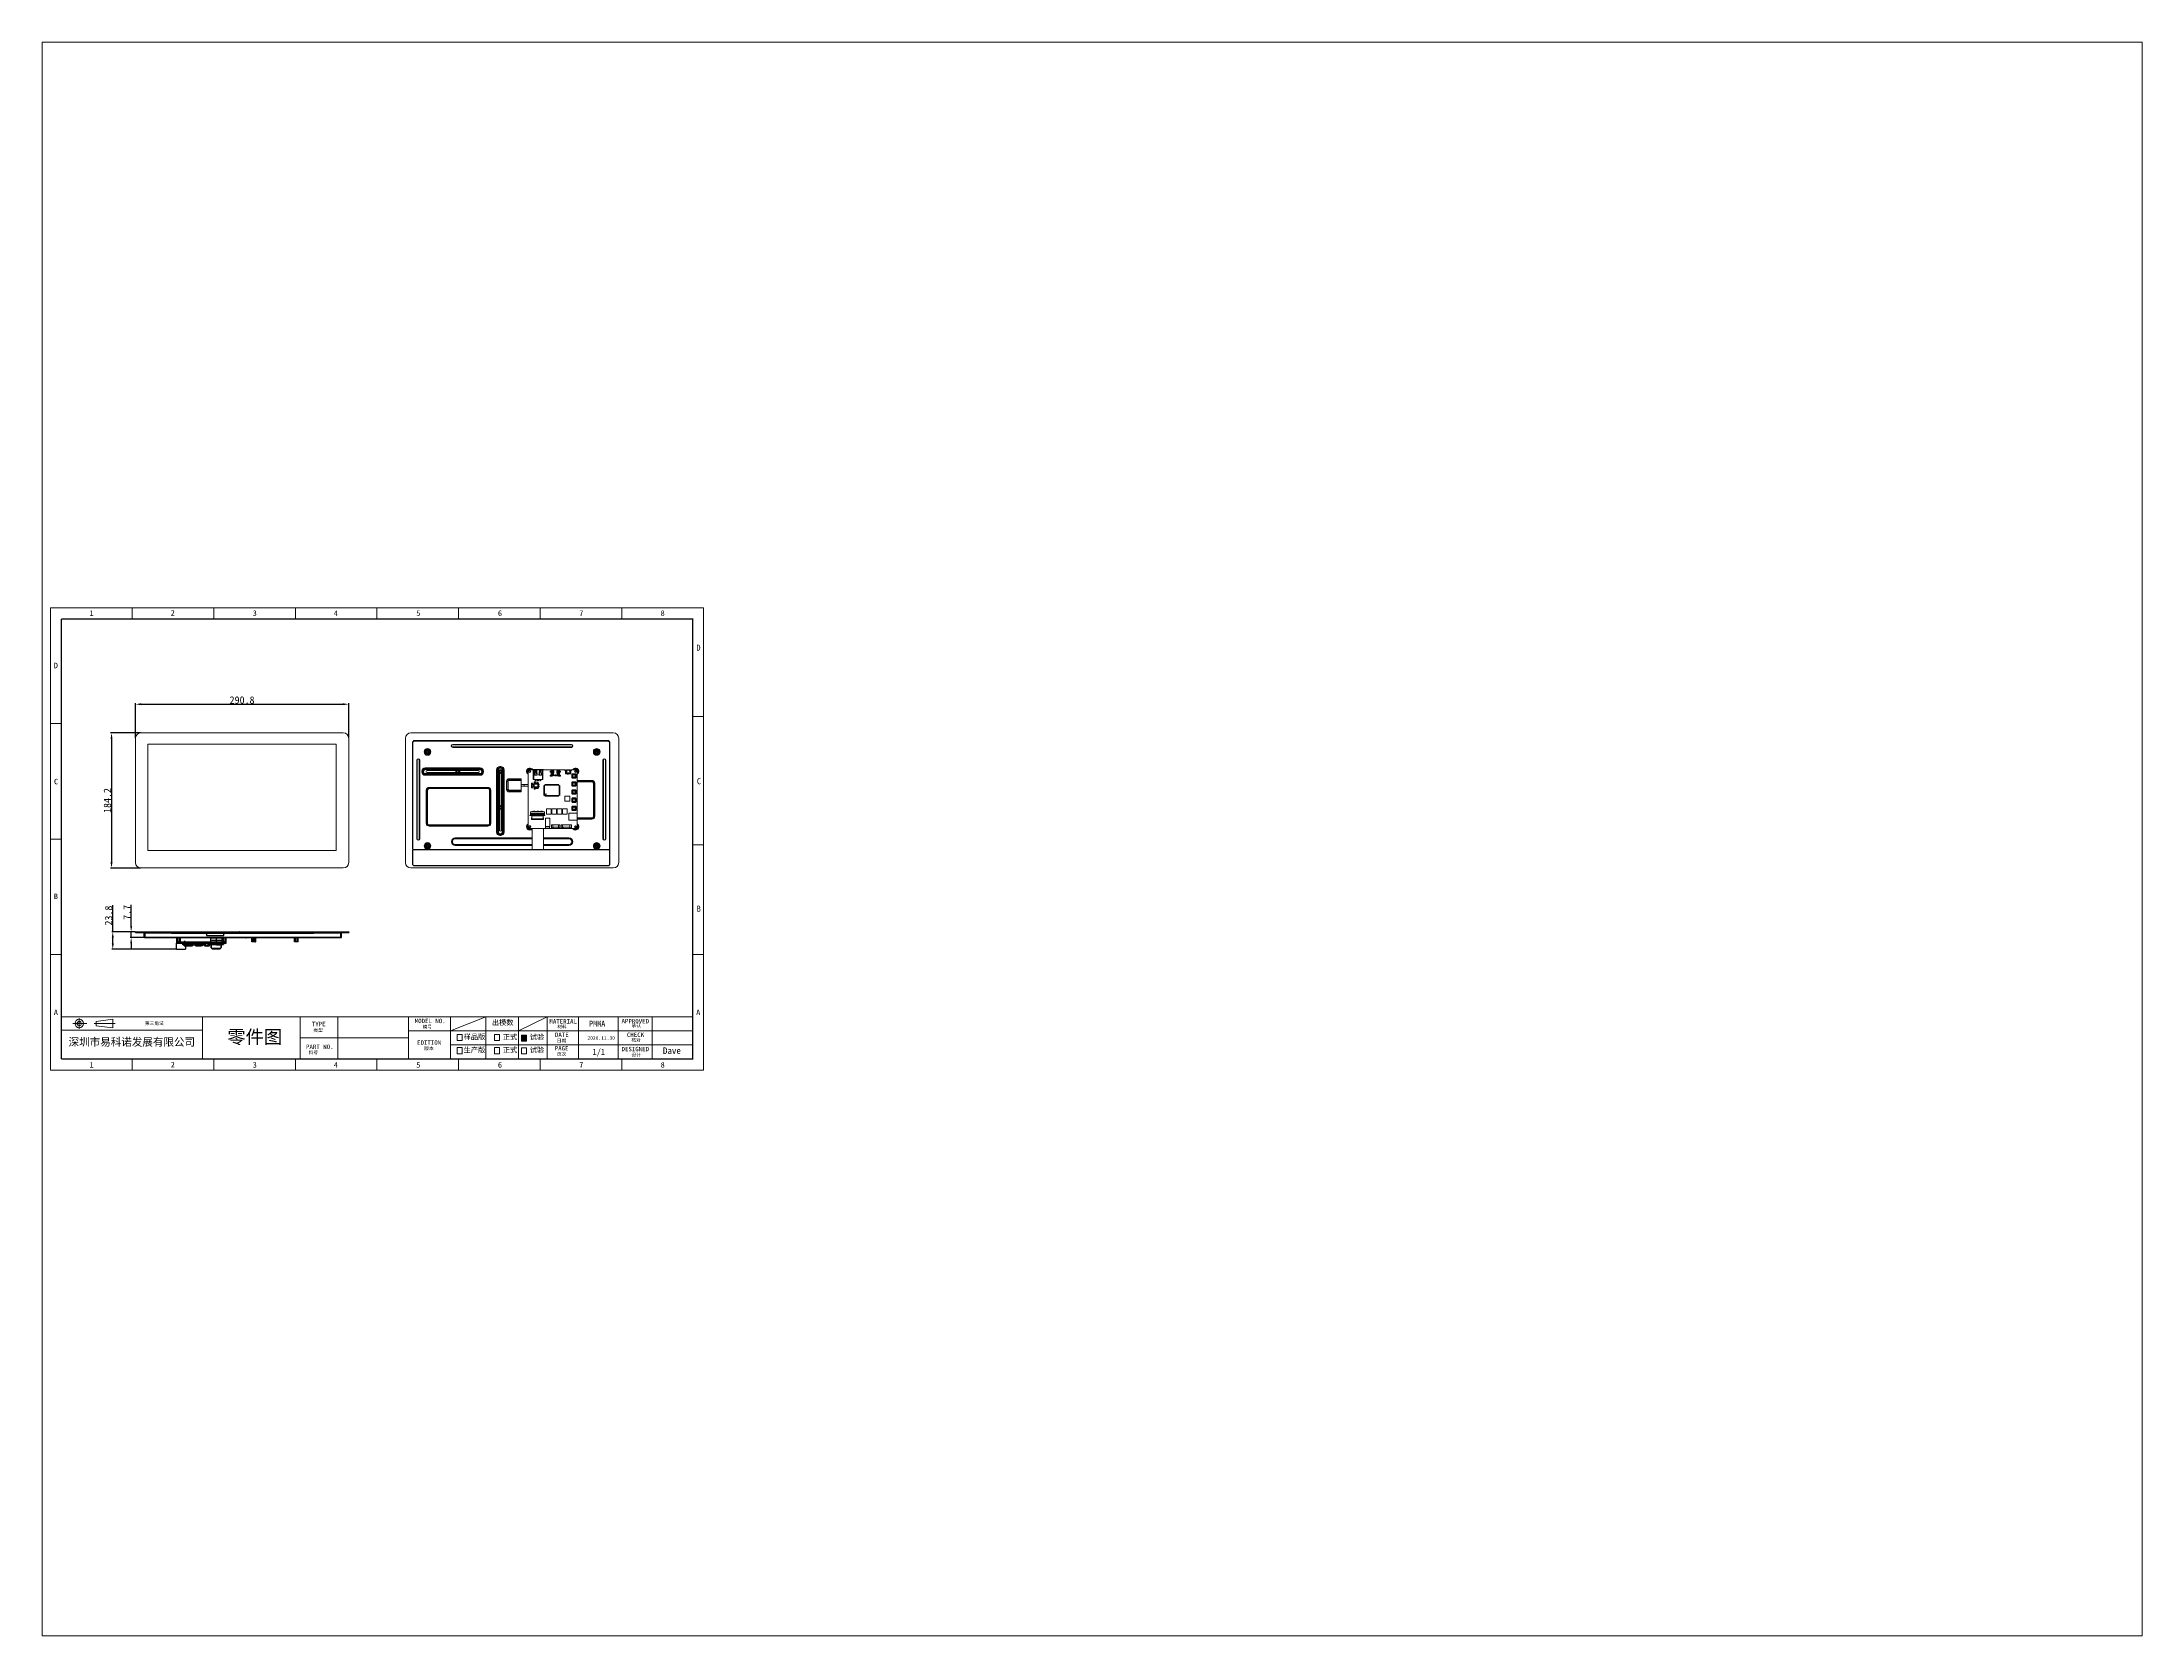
# Paper-space layout '布局1' of a CAD drawing. Header units: millimetres. Extents: x 26 to 231, y 20 to 176.
# The model-space entities are those that its viewports show. They can reach past a viewport. Long polylines and large blocks are cut down to what shows.
import ezdxf
from ezdxf.enums import TextEntityAlignment as Align

# ---------------------------------------------------------------- set-up
doc = ezdxf.new("R2010")
doc.units = ezdxf.units.MM
doc.header["$PDMODE"] = 2
doc.linetypes.add('HIDDEN', pattern=[9.525, 6.35, -3.175])
for name, color, linetype in [('02___PRT_ALL_AXES', 7, 'Continuous'), ('_1463', 7, 'Continuous'), ('_1722', 7, 'Continuous'), ('_17681', 7, 'Continuous'), ('_22049', 7, 'Continuous'), ('_2211', 7, 'Continuous'), ('_321', 7, 'Continuous'), ('_3284', 7, 'Continuous'), ('_3296', 7, 'Continuous'), ('_34288', 7, 'Continuous'), ('_43657', 7, 'Continuous'), ('_549', 7, 'Continuous'), ('_61081', 7, 'Continuous'), ('dim', 3, 'Continuous'), ('title bar', 7, 'Continuous')]:
    doc.layers.add(name, color=color, linetype=linetype)
doc.styles.get("Standard").update_dxf_attribs({"font": ''})
doc.styles.add('style3', font='')
doc.styles.add('宝明', font='')
doc.styles.get('Standard').set_extended_font_data('SimSun')
doc.styles.get('style3').set_extended_font_data('SimSun')
doc.styles.get('宝明').set_extended_font_data('SimHei')
doc.dimstyles.new('ISO-25', dxfattribs={"dimtxt": 10, "dimasz": 8, "dimexe": 1.25, "dimexo": 0.625, "dimtad": 1, "dimdsep": 46, "dimtxsty": 'Standard', "dimcen": 2.5, "dimclrd": 5, "dimclre": 5, "dimadec": 0, "dimazin": 0, "dimtfac": 1, "dimtmove": 0, "dimatfit": 3, "dimfxl": 1, "dimarcsym": 0})

# ---------------------------------------------------------------- blocks, each defined once
blk = doc.blocks.new('*D7')
at = {"color": 5, "linetype": 'HIDDEN', "lineweight": -2}
for p, q in [((15949.3, 29729.7), (15949.3, 29776.8)), ((15957.3, 29775.5), (16232.1, 29775.5)), ((16240.1, 29729.7), (16240.1, 29776.8))]:
    blk.add_line(p, q, dxfattribs=at)
at = {"color": 5, "linetype": 'HIDDEN'}
for points in [[(15957.3, 29776.9), (15957.3, 29774.2), (15949.3, 29775.5)], [(16232.1, 29776.9), (16232.1, 29774.2), (16240.1, 29775.5)]]:
    blk.add_solid(points, dxfattribs=at)
at = {"layer": 'Defpoints', "color": 0, "linetype": 'HIDDEN'}
for p in [(16240.1, 29775.5), (15949.3, 29729), (16240.1, 29729)]:
    blk.add_point(p, dxfattribs=at)
at = {"color": 0, "linetype": 'HIDDEN', "lineweight": 0, "insert": (16094.7, 29781.2), "char_height": 10, "attachment_point": 5}
blk.add_mtext('290.8', dxfattribs=at)
blk = doc.blocks.new('*D8')
at = {"color": 5, "linetype": 'HIDDEN', "lineweight": -2}
for p, q in [((15956.1, 29736.4), (15915.4, 29736.4)), ((15916.6, 29728.4), (15916.6, 29560.2)), ((15956.1, 29552.2), (15915.4, 29552.2))]:
    blk.add_line(p, q, dxfattribs=at)
at = {"color": 5, "linetype": 'HIDDEN'}
for points in [[(15915.3, 29728.4), (15918, 29728.4), (15916.6, 29736.4)], [(15915.3, 29560.2), (15918, 29560.2), (15916.6, 29552.2)]]:
    blk.add_solid(points, dxfattribs=at)
at = {"layer": 'Defpoints', "color": 0, "linetype": 'HIDDEN'}
for p in [(15956.7, 29736.4), (15916.6, 29552.2), (15956.7, 29552.2)]:
    blk.add_point(p, dxfattribs=at)
at = {"color": 0, "linetype": 'HIDDEN', "lineweight": 0, "insert": (15911, 29644.3), "char_height": 10, "attachment_point": 5, "rotation": 90}
blk.add_mtext('184.2', dxfattribs=at)
blk = doc.blocks.new('*D10')
at = {"color": 5, "linetype": 'HIDDEN', "lineweight": -2}
for p, q in [((15943.4, 29473.2), (15943.4, 29502.2)), ((15948.7, 29465.2), (15942.1, 29465.2)), ((15961.3, 29457.5), (15942.1, 29457.5)), ((15943.4, 29457.5), (15943.4, 29465.2)), ((15943.4, 29449.5), (15943.4, 29441.5))]:
    blk.add_line(p, q, dxfattribs=at)
at = {"color": 5, "linetype": 'HIDDEN'}
for points in [[(15942.1, 29473.2), (15944.7, 29473.2), (15943.4, 29465.2)], [(15942.1, 29449.5), (15944.7, 29449.5), (15943.4, 29457.5)]]:
    blk.add_solid(points, dxfattribs=at)
at = {"layer": 'Defpoints', "color": 0, "linetype": 'HIDDEN'}
for p in [(15943.4, 29465.2), (15949.3, 29465.2), (15961.9, 29457.5)]:
    blk.add_point(p, dxfattribs=at)
at = {"color": 0, "linetype": 'HIDDEN', "insert": (15937.8, 29491.7), "char_height": 10, "attachment_point": 5, "rotation": 90}
blk.add_mtext('7.7', dxfattribs=at)
blk = doc.blocks.new('*D11')
at = {"color": 5, "linetype": 'HIDDEN', "lineweight": -2}
for p, q in [((15918.3, 29465.2), (15918.3, 29501.5)), ((15948.7, 29465.2), (15917.1, 29465.2)), ((15918.3, 29449.4), (15918.3, 29457.2)), ((16004.7, 29441.4), (15917.1, 29441.4))]:
    blk.add_line(p, q, dxfattribs=at)
at = {"color": 5, "linetype": 'HIDDEN'}
for points in [[(15917, 29457.2), (15919.7, 29457.2), (15918.3, 29465.2)], [(15917, 29449.4), (15919.7, 29449.4), (15918.3, 29441.4)]]:
    blk.add_solid(points, dxfattribs=at)
at = {"layer": 'Defpoints', "color": 0, "linetype": 'HIDDEN'}
for p in [(15918.3, 29465.2), (15949.3, 29465.2), (16005.3, 29441.4)]:
    blk.add_point(p, dxfattribs=at)
at = {"color": 0, "linetype": 'HIDDEN', "insert": (15912.7, 29487.4), "char_height": 10, "attachment_point": 5, "rotation": 90}
blk.add_mtext('23.8', dxfattribs=at)

msp = doc.modelspace()

# ---------------------------------------------------------------- hatches: boundary and pattern name
at = {"lineweight": 0}
msp.add_hatch(color=256, dxfattribs=at).paths.add_polyline_path([(16475.793, 29315.975), (16482.504, 29315.975), (16482.504, 29324.291), (16475.793, 29324.291)])

# ---------------------------------------------------------------- linework, layer by layer
at = {"color": 7, "linetype": 'Continuous', "lineweight": 0}
for p, q in [((16232.739, 29736.441), (15956.739, 29736.441)), ((15949.339, 29729.041), (15949.339, 29559.641)), ((16240.139, 29559.641), (16240.139, 29729.041)), ((15956.739, 29552.241), (16232.739, 29552.241))]:
    msp.add_line(p, q, dxfattribs=at)
at = {"linetype": 'Continuous', "lineweight": 0}
for p, q in [((16324.924, 29736.441), (16600.924, 29736.441)), ((16317.524, 29559.641), (16317.524, 29729.041)), ((16327.211, 29577.881), (16327.211, 29724.381)), ((16327.211, 29724.381), (16328.211, 29724.381)), ((16327.711, 29577.881), (16327.711, 29724.381)), ((16327.861, 29724.381), (16327.861, 29725.331)), ((16328.711, 29725.331), (16327.861, 29725.331)), ((16328.711, 29725.881), (16328.711, 29724.881)), ((16328.711, 29725.881), (16594.911, 29725.881)), ((16328.711, 29725.381), (16594.911, 29725.381)), ((16345.974, 29710.441), (16346.474, 29710.441)), ((16349.074, 29710.441), (16348.574, 29710.441)), ((16381.924, 29720.076), (16381.924, 29720.768)), ((16543.924, 29720.768), (16381.924, 29720.768)), ((16543.924, 29720.682), (16381.924, 29720.682)), ((16543.924, 29720.076), (16381.924, 29720.076)), ((16381.924, 29717.307), (16381.924, 29716.614)), ((16381.924, 29717.307), (16543.924, 29717.307)), ((16381.924, 29716.7), (16543.924, 29716.7)), ((16381.924, 29716.614), (16543.924, 29716.614)), ((16543.924, 29720.076), (16543.924, 29720.768)), ((16543.924, 29717.307), (16543.924, 29716.614)), ((16576.774, 29710.441), (16577.274, 29710.441)), ((16579.874, 29710.441), (16579.374, 29710.441)), ((16594.911, 29725.881), (16594.911, 29724.881)), ((16595.861, 29725.331), (16594.911, 29725.331)), ((16596.411, 29724.381), (16595.411, 29724.381)), ((16595.861, 29724.381), (16595.861, 29725.331)), ((16595.911, 29724.381), (16595.911, 29577.881)), ((16596.411, 29724.381), (16596.411, 29577.881)), ((16596.411, 29723.581), (16596.464, 29723.581)), ((16596.464, 29723.581), (16596.464, 29566.281)), ((16608.324, 29729.041), (16608.324, 29559.641)), ((16332.846, 29699.191), (16332.846, 29592.191)), ((16333.539, 29699.191), (16332.846, 29699.191)), ((16332.933, 29699.191), (16332.933, 29592.191)), ((16333.539, 29699.191), (16333.539, 29592.191)), ((16336.308, 29592.191), (16336.308, 29699.191)), ((16336.308, 29699.191), (16337.001, 29699.191)), ((16336.914, 29592.191), (16336.914, 29699.191)), ((16337.001, 29592.191), (16337.001, 29699.191)), ((16339.903, 29684.191), (16339.903, 29683.191)), ((16339.903, 29684.191), (16342.212, 29684.191)), ((16339.903, 29683.191), (16342.212, 29683.191)), ((16340.336, 29684.191), (16340.336, 29683.191)), ((16341.346, 29684.191), (16341.346, 29683.191)), ((16342.212, 29684.191), (16342.212, 29683.191)), ((16344.424, 29686.402), (16344.424, 29688.712)), ((16419.424, 29688.712), (16344.424, 29688.712)), ((16419.424, 29688.279), (16344.424, 29688.279)), ((16419.424, 29687.268), (16344.424, 29687.268)), ((16419.424, 29686.402), (16344.424, 29686.402)), ((16344.424, 29678.67), (16344.424, 29680.98)), ((16344.424, 29680.98), (16419.424, 29680.98)), ((16344.424, 29680.114), (16419.424, 29680.114)), ((16344.424, 29679.103), (16419.424, 29679.103)), ((16344.424, 29678.67), (16419.424, 29678.67)), ((16346.924, 29685.041), (16387.001, 29685.041)), ((16387.005, 29682.341), (16346.924, 29682.341)), ((16387.429, 29685.783), (16386.368, 29683.945)), ((16386.541, 29683.845), (16386.368, 29683.945)), ((16386.541, 29683.545), (16386.368, 29683.445)), ((16386.368, 29683.445), (16387.429, 29681.607)), ((16387.603, 29685.683), (16386.541, 29683.845)), ((16386.541, 29683.545), (16387.602, 29681.707)), ((16387.603, 29685.683), (16387.429, 29685.783)), ((16387.602, 29681.707), (16387.429, 29681.607)), ((16387.862, 29685.833), (16387.862, 29686.033)), ((16389.985, 29686.033), (16387.862, 29686.033)), ((16389.985, 29685.833), (16387.862, 29685.833)), ((16387.862, 29681.557), (16387.862, 29681.357)), ((16387.862, 29681.557), (16389.985, 29681.557)), ((16387.862, 29681.357), (16389.985, 29681.357)), ((16389.985, 29685.833), (16389.985, 29686.033)), ((16389.985, 29681.557), (16389.985, 29681.357)), ((16390.245, 29685.683), (16390.418, 29685.783)), ((16391.306, 29683.845), (16390.245, 29685.683)), ((16390.245, 29681.707), (16391.306, 29683.545)), ((16390.245, 29681.707), (16390.418, 29681.607)), ((16391.479, 29683.945), (16390.418, 29685.783)), ((16390.418, 29681.607), (16391.479, 29683.445)), ((16416.924, 29682.341), (16390.842, 29682.341)), ((16390.846, 29685.041), (16416.924, 29685.041)), ((16391.306, 29683.845), (16391.479, 29683.945)), ((16391.306, 29683.545), (16391.479, 29683.445)), ((16419.424, 29686.402), (16419.424, 29688.712)), ((16419.424, 29678.67), (16419.424, 29680.98)), ((16421.635, 29683.191), (16421.635, 29684.191)), ((16421.635, 29684.191), (16423.944, 29684.191)), ((16421.635, 29683.191), (16423.944, 29683.191)), ((16422.501, 29683.191), (16422.501, 29684.191)), ((16423.511, 29683.191), (16423.511, 29684.191)), ((16423.944, 29683.191), (16423.944, 29684.191)), ((16441.903, 29686.191), (16441.903, 29601.191)), ((16441.903, 29686.191), (16444.212, 29686.191)), ((16442.336, 29686.191), (16442.336, 29601.191)), ((16443.346, 29686.191), (16443.346, 29601.191)), ((16444.212, 29686.191), (16444.212, 29601.191)), ((16445.429, 29685.779), (16444.368, 29683.941)), ((16444.541, 29683.841), (16444.368, 29683.941)), ((16444.541, 29683.541), (16444.368, 29683.441)), ((16444.368, 29683.441), (16445.429, 29681.603)), ((16445.603, 29685.679), (16444.541, 29683.841)), ((16444.541, 29683.541), (16445.602, 29681.703)), ((16445.603, 29685.679), (16445.429, 29685.779)), ((16445.602, 29681.703), (16445.429, 29681.603)), ((16445.574, 29637.087), (16445.574, 29681.445)), ((16445.862, 29685.829), (16445.862, 29686.029)), ((16447.985, 29686.029), (16445.862, 29686.029)), ((16447.985, 29685.829), (16445.862, 29685.829)), ((16445.862, 29681.553), (16445.862, 29681.353)), ((16445.862, 29681.553), (16447.985, 29681.553)), ((16445.862, 29681.353), (16447.985, 29681.353)), ((16446.424, 29688.402), (16446.424, 29690.712)), ((16447.424, 29690.712), (16446.424, 29690.712)), ((16447.424, 29690.279), (16446.424, 29690.279)), ((16447.424, 29689.268), (16446.424, 29689.268)), ((16447.424, 29688.402), (16446.424, 29688.402)), ((16447.424, 29688.402), (16447.424, 29690.712)), ((16447.985, 29685.829), (16447.985, 29686.029)), ((16447.985, 29681.553), (16447.985, 29681.353)), ((16448.245, 29685.679), (16448.418, 29685.779)), ((16449.306, 29683.841), (16448.245, 29685.679)), ((16448.245, 29681.703), (16449.306, 29683.541)), ((16448.245, 29681.703), (16448.418, 29681.603)), ((16448.274, 29681.445), (16448.274, 29637.087)), ((16449.479, 29683.941), (16448.418, 29685.779)), ((16448.418, 29681.603), (16449.479, 29683.441)), ((16449.306, 29683.841), (16449.479, 29683.941)), ((16449.306, 29683.541), (16449.479, 29683.441)), ((16449.635, 29601.191), (16449.635, 29686.191)), ((16449.635, 29686.191), (16451.944, 29686.191)), ((16450.501, 29601.191), (16450.501, 29686.191)), ((16451.511, 29601.191), (16451.511, 29686.191)), ((16451.944, 29601.191), (16451.944, 29686.191)), ((16459.024, 29671.702), (16459.024, 29674.012)), ((16459.024, 29674.012), (16475.524, 29674.012)), ((16475.524, 29655.97), (16475.524, 29674.012)), ((16485.629, 29686.029), (16484.568, 29684.191)), ((16484.741, 29684.091), (16484.568, 29684.191)), ((16484.741, 29683.791), (16484.568, 29683.691)), ((16484.568, 29683.691), (16484.834, 29683.229)), ((16484.867, 29684.309), (16484.741, 29684.091)), ((16484.741, 29683.791), (16484.834, 29683.629)), ((16484.834, 29683.931), (16484.834, 29608.551)), ((16485.802, 29685.929), (16485.629, 29686.029)), ((16485.802, 29685.929), (16485.674, 29685.706)), ((16485.874, 29683.941), (16486.074, 29683.941)), ((16486.004, 29683.244), (16486.004, 29683.197)), ((16486.062, 29686.079), (16486.062, 29686.279)), ((16488.185, 29686.279), (16486.062, 29686.279)), ((16486.317, 29686.079), (16486.062, 29686.079)), ((16487.134, 29686.231), (16491.788, 29686.231)), ((16488.374, 29683.941), (16488.174, 29683.941)), ((16488.185, 29686.231), (16488.185, 29686.279)), ((16491.782, 29686.244), (16489.004, 29686.244)), ((16491.124, 29686.691), (16491.124, 29686.391)), ((16491.124, 29686.691), (16491.524, 29686.691)), ((16491.524, 29686.391), (16491.124, 29686.391)), ((16491.424, 29686.391), (16491.424, 29686.691)), ((16491.824, 29672.691), (16491.824, 29686.241)), ((16492.104, 29686.241), (16491.824, 29686.241)), ((16491.824, 29685.941), (16492.424, 29685.941)), ((16492.724, 29686.244), (16492.104, 29686.244)), ((16492.104, 29686.231), (16492.724, 29686.231)), ((16492.124, 29686.091), (16492.124, 29685.941)), ((16492.424, 29672.691), (16492.424, 29685.941)), ((16492.683, 29686.091), (16504.064, 29686.091)), ((16492.724, 29686.241), (16492.724, 29686.691)), ((16492.724, 29686.691), (16504.024, 29686.691)), ((16504.024, 29686.391), (16492.724, 29686.391)), ((16493.024, 29686.391), (16493.024, 29686.691)), ((16493.516, 29679.093), (16494.181, 29685.422)), ((16493.878, 29678.691), (16496.869, 29678.691)), ((16496.681, 29678.743), (16494.066, 29678.743)), ((16494.709, 29684.379), (16494.24, 29679.023)), ((16496.491, 29685.591), (16494.256, 29685.591)), ((16494.479, 29685.691), (16496.268, 29685.691)), ((16494.638, 29683.569), (16496.109, 29683.569)), ((16496.076, 29683.95), (16494.671, 29683.95)), ((16494.781, 29685.203), (16494.709, 29684.379)), ((16496.038, 29684.379), (16494.709, 29684.379)), ((16495.985, 29684.991), (16494.762, 29684.991)), ((16495.966, 29685.203), (16494.781, 29685.203)), ((16496.507, 29679.023), (16495.966, 29685.203)), ((16496.566, 29685.422), (16497.231, 29679.093)), ((16499.516, 29679.093), (16500.181, 29685.422)), ((16499.878, 29678.691), (16502.869, 29678.691)), ((16502.681, 29678.743), (16500.066, 29678.743)), ((16500.709, 29684.379), (16500.24, 29679.023)), ((16502.491, 29685.591), (16500.256, 29685.591)), ((16502.268, 29685.691), (16500.479, 29685.691)), ((16500.638, 29683.569), (16502.109, 29683.569)), ((16500.671, 29683.95), (16502.076, 29683.95)), ((16500.781, 29685.203), (16500.709, 29684.379)), ((16502.038, 29684.379), (16500.709, 29684.379)), ((16500.762, 29684.991), (16501.985, 29684.991)), ((16500.781, 29685.203), (16501.966, 29685.203)), ((16502.507, 29679.023), (16501.966, 29685.203)), ((16502.566, 29685.422), (16503.231, 29679.093)), ((16503.724, 29686.691), (16503.724, 29686.391)), ((16504.024, 29686.241), (16504.024, 29686.691)), ((16504.643, 29686.244), (16504.024, 29686.244)), ((16504.024, 29686.231), (16504.643, 29686.231)), ((16504.324, 29685.941), (16504.324, 29672.691)), ((16504.324, 29685.941), (16504.923, 29685.941)), ((16504.624, 29685.941), (16504.624, 29686.091)), ((16504.924, 29686.241), (16504.643, 29686.241)), ((16504.924, 29672.691), (16504.924, 29686.241)), ((16504.959, 29686.231), (16534.834, 29686.231)), ((16505.224, 29686.691), (16505.624, 29686.691)), ((16505.624, 29686.391), (16505.224, 29686.391)), ((16505.324, 29686.691), (16505.324, 29686.391)), ((16505.624, 29686.391), (16505.624, 29686.691)), ((16514.974, 29684.291), (16516.324, 29684.291)), ((16514.974, 29684.125), (16514.974, 29684.291)), ((16515.375, 29683.691), (16514.974, 29683.691)), ((16514.974, 29683.091), (16514.974, 29683.257)), ((16514.974, 29683.091), (16516.324, 29683.091)), ((16514.974, 29678.591), (16516.324, 29678.591)), ((16514.974, 29678.425), (16514.974, 29678.591)), ((16514.974, 29677.391), (16514.974, 29677.557)), ((16514.974, 29677.391), (16517.679, 29677.391)), ((16515.252, 29683.876), (16515.097, 29683.94)), ((16515.097, 29683.442), (16515.252, 29683.506)), ((16515.252, 29678.176), (16515.097, 29678.24)), ((16515.097, 29677.742), (16515.252, 29677.806)), ((16516.174, 29683.091), (16516.174, 29684.291)), ((16516.174, 29677.391), (16516.174, 29678.591)), ((16516.324, 29686.191), (16527.524, 29686.191)), ((16516.324, 29677.391), (16516.324, 29686.191)), ((16517.024, 29686.191), (16517.024, 29677.391)), ((16517.679, 29677.391), (16517.679, 29678.091)), ((16517.824, 29681.791), (16517.824, 29684.623)), ((16517.874, 29682.741), (16517.824, 29682.741)), ((16517.825, 29684.641), (16518.159, 29684.641)), ((16517.874, 29683.291), (16517.96, 29684.156)), ((16517.874, 29683.291), (16518.024, 29683.284)), ((16517.874, 29681.626), (16517.874, 29683.291)), ((16518.109, 29684.141), (16517.96, 29684.156)), ((16517.997, 29684.791), (16519.5, 29684.791)), ((16518.024, 29683.284), (16518.109, 29684.141)), ((16518.024, 29683.284), (16518.024, 29681.508)), ((16518.074, 29680.591), (16519.474, 29680.591)), ((16518.074, 29679.591), (16518.074, 29680.591)), ((16518.109, 29684.291), (16518.182, 29684.291)), ((16518.109, 29684.291), (16518.109, 29684.141)), ((16518.192, 29684.141), (16518.109, 29684.141)), ((16519.374, 29681.491), (16518.124, 29681.491)), ((16518.33, 29682.072), (16518.159, 29684.634)), ((16518.274, 29679.491), (16518.174, 29679.491)), ((16525.669, 29678.591), (16518.179, 29678.591)), ((16518.249, 29677.691), (16518.249, 29678.591)), ((16518.249, 29678.491), (16518.399, 29678.491)), ((16518.249, 29678.411), (16518.399, 29678.411)), ((16518.249, 29677.691), (16518.399, 29677.691)), ((16518.322, 29682.196), (16518.324, 29682.136)), ((16518.324, 29682.136), (16518.325, 29682.096)), ((16518.325, 29682.096), (16518.326, 29682.078)), ((16518.374, 29679.591), (16518.374, 29680.548)), ((16518.374, 29680.11), (16519.174, 29680.11)), ((16519.174, 29679.891), (16518.374, 29679.891)), ((16518.399, 29677.691), (16518.399, 29678.591)), ((16518.868, 29681.791), (16518.63, 29681.791)), ((16518.649, 29677.691), (16518.649, 29678.591)), ((16518.649, 29678.491), (16518.799, 29678.491)), ((16518.649, 29678.411), (16518.799, 29678.411)), ((16518.649, 29677.691), (16518.799, 29677.691)), ((16518.799, 29677.691), (16518.799, 29678.591)), ((16519.049, 29677.691), (16519.049, 29678.591)), ((16519.049, 29678.491), (16519.199, 29678.491)), ((16519.049, 29678.411), (16519.199, 29678.411)), ((16519.049, 29677.691), (16519.199, 29677.691)), ((16519.338, 29684.634), (16519.167, 29682.072)), ((16519.173, 29682.137), (16519.175, 29682.196)), ((16519.174, 29679.591), (16519.174, 29680.548)), ((16519.199, 29677.691), (16519.199, 29678.591)), ((16519.374, 29679.491), (16519.274, 29679.491)), ((16519.674, 29684.141), (16519.305, 29684.141)), ((16519.315, 29684.291), (16519.674, 29684.291)), ((16519.449, 29677.691), (16519.449, 29678.591)), ((16519.449, 29678.491), (16519.599, 29678.491)), ((16519.449, 29678.411), (16519.599, 29678.411)), ((16519.449, 29677.691), (16519.599, 29677.691)), ((16519.474, 29680.591), (16519.474, 29679.591)), ((16519.599, 29677.691), (16519.599, 29678.591)), ((16519.674, 29684.623), (16519.674, 29681.791)), ((16519.849, 29677.691), (16519.849, 29678.591)), ((16519.849, 29678.491), (16519.999, 29678.491)), ((16519.849, 29678.411), (16519.999, 29678.411)), ((16519.849, 29677.691), (16519.999, 29677.691)), ((16519.999, 29677.691), (16519.999, 29678.591)), ((16520.249, 29677.691), (16520.249, 29678.591)), ((16520.249, 29678.491), (16520.399, 29678.491)), ((16520.249, 29678.411), (16520.399, 29678.411)), ((16520.249, 29677.691), (16520.399, 29677.691)), ((16520.399, 29677.691), (16520.399, 29678.591)), ((16520.649, 29677.691), (16520.649, 29678.591)), ((16520.649, 29678.491), (16520.799, 29678.491)), ((16520.649, 29678.411), (16520.799, 29678.411)), ((16520.649, 29677.691), (16520.799, 29677.691)), ((16520.799, 29677.691), (16520.799, 29678.591)), ((16521.049, 29677.691), (16521.049, 29678.591)), ((16521.049, 29678.491), (16521.199, 29678.491)), ((16521.049, 29678.411), (16521.199, 29678.411)), ((16521.049, 29677.691), (16521.199, 29677.691)), ((16521.174, 29679.241), (16521.374, 29679.441)), ((16521.174, 29679.241), (16521.174, 29678.691)), ((16521.174, 29678.691), (16522.674, 29678.691)), ((16521.199, 29677.691), (16521.199, 29678.591)), ((16522.474, 29679.441), (16521.374, 29679.441)), ((16521.449, 29677.691), (16521.449, 29678.591)), ((16521.449, 29678.491), (16521.599, 29678.491)), ((16521.449, 29678.411), (16521.599, 29678.411)), ((16521.449, 29677.691), (16521.599, 29677.691)), ((16521.599, 29677.691), (16521.599, 29678.591)), ((16521.849, 29677.691), (16521.849, 29678.591)), ((16521.849, 29678.491), (16521.999, 29678.491)), ((16521.849, 29678.411), (16521.999, 29678.411)), ((16521.849, 29677.691), (16521.999, 29677.691)), ((16521.999, 29677.691), (16521.999, 29678.591)), ((16522.249, 29677.691), (16522.249, 29678.591)), ((16522.249, 29678.491), (16522.399, 29678.491)), ((16522.249, 29678.411), (16522.399, 29678.411)), ((16522.249, 29677.691), (16522.399, 29677.691)), ((16522.399, 29677.691), (16522.399, 29678.591)), ((16522.474, 29679.441), (16522.674, 29679.241)), ((16522.649, 29677.691), (16522.649, 29678.591)), ((16522.649, 29678.491), (16522.799, 29678.491)), ((16522.649, 29678.411), (16522.799, 29678.411)), ((16522.649, 29677.691), (16522.799, 29677.691)), ((16522.674, 29678.691), (16522.674, 29679.241)), ((16522.799, 29677.691), (16522.799, 29678.591)), ((16523.049, 29677.691), (16523.049, 29678.591)), ((16523.049, 29678.491), (16523.199, 29678.491)), ((16523.049, 29678.411), (16523.199, 29678.411)), ((16523.049, 29677.691), (16523.199, 29677.691)), ((16523.199, 29677.691), (16523.199, 29678.591)), ((16523.449, 29677.691), (16523.449, 29678.591)), ((16523.449, 29678.491), (16523.599, 29678.491)), ((16523.449, 29678.411), (16523.599, 29678.411)), ((16523.449, 29677.691), (16523.599, 29677.691)), ((16523.599, 29677.691), (16523.599, 29678.591)), ((16523.849, 29677.991), (16523.599, 29677.991)), ((16523.849, 29677.691), (16523.849, 29678.591)), ((16523.849, 29678.491), (16523.999, 29678.491)), ((16523.849, 29678.411), (16523.999, 29678.411)), ((16523.849, 29677.691), (16523.999, 29677.691)), ((16523.999, 29677.691), (16523.999, 29678.591)), ((16524.249, 29677.991), (16523.999, 29677.991)), ((16524.174, 29681.791), (16524.174, 29684.623)), ((16524.174, 29684.291), (16524.532, 29684.291)), ((16524.542, 29684.141), (16524.174, 29684.141)), ((16524.249, 29677.691), (16524.249, 29678.591)), ((16524.249, 29678.491), (16524.399, 29678.491)), ((16524.249, 29678.411), (16524.399, 29678.411)), ((16524.249, 29677.691), (16524.399, 29677.691)), ((16524.347, 29684.791), (16525.85, 29684.791)), ((16524.374, 29680.591), (16525.774, 29680.591)), ((16524.374, 29679.591), (16524.374, 29680.591)), ((16524.399, 29677.691), (16524.399, 29678.591)), ((16524.649, 29677.991), (16524.399, 29677.991)), ((16525.724, 29681.491), (16524.474, 29681.491)), ((16524.574, 29679.491), (16524.474, 29679.491)), ((16524.68, 29682.072), (16524.509, 29684.634)), ((16524.649, 29677.691), (16524.649, 29678.591)), ((16524.649, 29678.491), (16524.799, 29678.491)), ((16524.649, 29678.411), (16524.799, 29678.411)), ((16524.649, 29677.691), (16524.799, 29677.691)), ((16524.672, 29682.196), (16524.674, 29682.137)), ((16524.674, 29682.137), (16524.675, 29682.096)), ((16524.674, 29679.591), (16524.674, 29680.548)), ((16524.674, 29680.11), (16525.474, 29680.11)), ((16525.474, 29679.891), (16524.674, 29679.891)), ((16524.675, 29682.096), (16524.676, 29682.078)), ((16524.799, 29677.691), (16524.799, 29678.591)), ((16525.049, 29677.991), (16524.799, 29677.991)), ((16525.218, 29681.791), (16524.98, 29681.791)), ((16525.049, 29677.691), (16525.049, 29678.591)), ((16525.049, 29678.491), (16525.199, 29678.491)), ((16525.049, 29678.411), (16525.199, 29678.411)), ((16525.049, 29677.691), (16525.199, 29677.691)), ((16525.199, 29677.691), (16525.199, 29678.591)), ((16525.449, 29677.991), (16525.199, 29677.991)), ((16525.649, 29683.871), (16525.399, 29683.871)), ((16525.399, 29683.871), (16525.399, 29681.191)), ((16525.399, 29683.791), (16525.649, 29683.791)), ((16525.399, 29681.191), (16525.649, 29681.191)), ((16525.449, 29677.691), (16525.449, 29678.591)), ((16525.449, 29678.491), (16525.599, 29678.491)), ((16525.449, 29678.411), (16525.599, 29678.411)), ((16525.449, 29677.691), (16525.599, 29677.691)), ((16525.474, 29679.591), (16525.474, 29680.548)), ((16525.688, 29684.634), (16525.517, 29682.072)), ((16525.523, 29682.136), (16525.525, 29682.196)), ((16525.674, 29679.491), (16525.574, 29679.491)), ((16525.599, 29677.691), (16525.599, 29678.591)), ((16526.169, 29677.991), (16525.599, 29677.991)), ((16525.649, 29681.191), (16525.649, 29683.871)), ((16525.738, 29684.141), (16525.655, 29684.141)), ((16525.665, 29684.291), (16525.738, 29684.291)), ((16525.688, 29684.641), (16526.023, 29684.641)), ((16525.738, 29684.141), (16525.738, 29684.291)), ((16525.887, 29684.156), (16525.738, 29684.141)), ((16525.738, 29684.141), (16525.824, 29683.284)), ((16525.774, 29680.591), (16525.774, 29679.591)), ((16525.824, 29683.284), (16525.974, 29683.291)), ((16525.824, 29681.508), (16525.824, 29683.284)), ((16525.887, 29684.156), (16525.974, 29683.291)), ((16525.934, 29683.691), (16526.024, 29683.691)), ((16525.974, 29683.291), (16525.974, 29681.626)), ((16526.024, 29682.741), (16525.974, 29682.741)), ((16526.024, 29684.623), (16526.024, 29681.791)), ((16526.169, 29677.391), (16526.169, 29678.091)), ((16526.169, 29677.391), (16528.874, 29677.391)), ((16526.824, 29677.391), (16526.824, 29686.191)), ((16527.524, 29686.191), (16527.524, 29677.391)), ((16527.524, 29684.291), (16528.874, 29684.291)), ((16527.524, 29683.091), (16528.874, 29683.091)), ((16527.524, 29678.591), (16528.874, 29678.591)), ((16527.674, 29683.091), (16527.674, 29684.291)), ((16527.674, 29677.391), (16527.674, 29678.591)), ((16528.472, 29683.691), (16528.874, 29683.691)), ((16528.524, 29677.991), (16528.472, 29677.991)), ((16528.75, 29683.94), (16528.595, 29683.876)), ((16528.595, 29683.506), (16528.75, 29683.442)), ((16528.75, 29678.24), (16528.595, 29678.176)), ((16528.595, 29677.806), (16528.75, 29677.742)), ((16528.874, 29684.125), (16528.874, 29684.291)), ((16528.874, 29683.091), (16528.874, 29683.257)), ((16528.874, 29678.425), (16528.874, 29678.591)), ((16528.874, 29677.391), (16528.874, 29677.557)), ((16534.834, 29685.231), (16534.834, 29686.231)), ((16535.756, 29685.231), (16534.834, 29685.231)), ((16535.71, 29686.191), (16535.506, 29685.972)), ((16535.709, 29685.782), (16535.506, 29685.972)), ((16535.855, 29686.054), (16535.652, 29685.835)), ((16535.916, 29685.997), (16535.71, 29686.191)), ((16535.756, 29685.591), (16535.756, 29685.672)), ((16537.056, 29685.591), (16535.756, 29685.591)), ((16535.756, 29685.591), (16535.756, 29680.641)), ((16536.856, 29681.141), (16535.756, 29681.141)), ((16540.356, 29680.791), (16535.756, 29680.791)), ((16536.356, 29680.641), (16535.756, 29680.641)), ((16535.917, 29680.791), (16535.917, 29680.641)), ((16536.056, 29685.591), (16536.056, 29685.67)), ((16536.056, 29682.091), (16536.056, 29685.591)), ((16537.808, 29682.091), (16536.056, 29682.091)), ((16536.356, 29680.791), (16536.356, 29680.641)), ((16536.656, 29684.741), (16536.656, 29684.501)), ((16537.456, 29684.891), (16536.806, 29684.891)), ((16536.806, 29684.241), (16536.806, 29683.341)), ((16536.856, 29681.141), (16536.856, 29680.791)), ((16536.956, 29683.191), (16537.306, 29683.191)), ((16537.056, 29686.059), (16537.056, 29685.834)), ((16537.056, 29685.834), (16537.056, 29685.591)), ((16537.056, 29685.788), (16541.956, 29685.788)), ((16541.956, 29685.638), (16537.056, 29685.638)), ((16537.256, 29686.191), (16537.256, 29685.966)), ((16537.256, 29685.966), (16541.756, 29685.966)), ((16537.456, 29683.341), (16537.456, 29684.241)), ((16537.606, 29684.501), (16537.606, 29684.741)), ((16541.217, 29682.091), (16537.808, 29682.091)), ((16538.081, 29680.085), (16538.081, 29680.791)), ((16538.331, 29680.085), (16538.081, 29680.085)), ((16538.331, 29680.791), (16538.331, 29680.085)), ((16538.731, 29680.085), (16538.731, 29680.791)), ((16538.981, 29680.085), (16538.731, 29680.085)), ((16538.981, 29680.791), (16538.981, 29680.085)), ((16539.381, 29680.085), (16539.381, 29680.791)), ((16539.631, 29680.085), (16539.381, 29680.085)), ((16539.631, 29680.791), (16539.631, 29680.085)), ((16540.031, 29680.085), (16540.031, 29680.791)), ((16540.281, 29680.085), (16540.031, 29680.085)), ((16540.281, 29680.791), (16540.281, 29680.085)), ((16540.356, 29680.791), (16543.256, 29680.791)), ((16540.681, 29680.085), (16540.681, 29680.791)), ((16540.931, 29680.085), (16540.681, 29680.085)), ((16540.931, 29680.791), (16540.931, 29680.085)), ((16542.956, 29682.091), (16541.217, 29682.091)), ((16541.406, 29684.741), (16541.406, 29684.501)), ((16542.206, 29684.891), (16541.556, 29684.891)), ((16541.556, 29684.241), (16541.556, 29683.341)), ((16541.706, 29683.191), (16542.056, 29683.191)), ((16541.756, 29685.966), (16541.756, 29686.191)), ((16541.956, 29685.834), (16541.956, 29686.059)), ((16541.956, 29685.591), (16541.956, 29685.834)), ((16543.256, 29685.591), (16541.956, 29685.591)), ((16542.156, 29681.141), (16543.256, 29681.141)), ((16542.156, 29680.791), (16542.156, 29681.141)), ((16542.206, 29683.341), (16542.206, 29684.241)), ((16542.356, 29684.501), (16542.356, 29684.741)), ((16542.656, 29680.791), (16542.656, 29680.641)), ((16543.256, 29680.641), (16542.656, 29680.641)), ((16542.956, 29685.591), (16542.956, 29685.67)), ((16542.956, 29685.591), (16542.956, 29682.091)), ((16543.095, 29680.641), (16543.095, 29680.791)), ((16543.302, 29686.191), (16543.097, 29685.997)), ((16543.36, 29685.835), (16543.157, 29686.054)), ((16543.256, 29685.591), (16543.256, 29685.672)), ((16543.256, 29680.641), (16543.256, 29685.591)), ((16543.834, 29685.231), (16543.256, 29685.231)), ((16543.506, 29685.972), (16543.302, 29686.191)), ((16543.303, 29685.782), (16543.506, 29685.972)), ((16549.534, 29686.231), (16543.834, 29686.231)), ((16543.834, 29686.231), (16543.834, 29685.231)), ((16545.504, 29680.724), (16544.504, 29679.724)), ((16544.504, 29679.724), (16544.804, 29679.599)), ((16544.504, 29675.724), (16544.504, 29679.724)), ((16544.504, 29675.724), (16544.804, 29675.848)), ((16545.504, 29674.724), (16544.504, 29675.724)), ((16545.628, 29680.424), (16544.804, 29679.599)), ((16544.804, 29679.599), (16544.804, 29675.848)), ((16544.804, 29675.848), (16545.628, 29675.024)), ((16545.752, 29680.124), (16545.104, 29679.475)), ((16545.104, 29679.475), (16545.104, 29675.972)), ((16545.752, 29675.324), (16545.104, 29675.972)), ((16545.835, 29679.924), (16545.304, 29679.392)), ((16545.304, 29679.392), (16545.304, 29676.055)), ((16545.835, 29675.524), (16545.304, 29676.055)), ((16549.504, 29680.724), (16545.504, 29680.724)), ((16545.504, 29680.724), (16545.628, 29680.424)), ((16545.628, 29675.024), (16545.504, 29674.724)), ((16549.504, 29674.724), (16545.504, 29674.724)), ((16545.628, 29680.424), (16549.379, 29680.424)), ((16549.379, 29675.024), (16545.628, 29675.024)), ((16549.255, 29680.124), (16545.752, 29680.124)), ((16549.255, 29675.324), (16545.752, 29675.324)), ((16549.172, 29679.924), (16545.835, 29679.924)), ((16549.172, 29675.524), (16545.835, 29675.524)), ((16548.274, 29683.941), (16548.474, 29683.941)), ((16550.585, 29686.279), (16548.462, 29686.279)), ((16548.462, 29686.231), (16548.462, 29686.279)), ((16549.704, 29679.392), (16549.172, 29679.924)), ((16549.704, 29676.055), (16549.172, 29675.524)), ((16549.904, 29679.475), (16549.255, 29680.124)), ((16549.904, 29675.972), (16549.255, 29675.324)), ((16549.504, 29680.724), (16549.379, 29680.424)), ((16549.379, 29680.424), (16550.204, 29679.599)), ((16550.204, 29675.848), (16549.379, 29675.024)), ((16549.379, 29675.024), (16549.504, 29674.724)), ((16550.504, 29679.724), (16549.504, 29680.724)), ((16550.504, 29675.724), (16549.504, 29674.724)), ((16549.704, 29679.392), (16549.704, 29676.055)), ((16549.904, 29679.475), (16549.904, 29675.972)), ((16550.204, 29679.599), (16550.504, 29679.724)), ((16550.204, 29679.599), (16550.204, 29675.848)), ((16550.504, 29675.724), (16550.204, 29675.848)), ((16550.585, 29686.079), (16550.347, 29686.079)), ((16550.504, 29679.724), (16550.504, 29675.724)), ((16550.774, 29683.941), (16550.574, 29683.941)), ((16550.585, 29686.079), (16550.585, 29686.279)), ((16550.845, 29685.929), (16551.018, 29686.029)), ((16550.957, 29685.734), (16550.845, 29685.929)), ((16552.079, 29684.191), (16551.018, 29686.029)), ((16551.906, 29684.091), (16551.807, 29684.263)), ((16551.834, 29627.014), (16551.834, 29683.931)), ((16551.834, 29683.667), (16551.906, 29683.791)), ((16551.834, 29683.267), (16552.079, 29683.691)), ((16551.906, 29684.091), (16552.079, 29684.191)), ((16551.906, 29683.791), (16552.079, 29683.691)), ((16587.539, 29699.191), (16586.846, 29699.191)), ((16586.846, 29699.191), (16586.846, 29592.191)), ((16586.933, 29699.191), (16586.933, 29592.191)), ((16587.539, 29699.191), (16587.539, 29592.191)), ((16590.308, 29699.191), (16591.001, 29699.191)), ((16590.308, 29592.191), (16590.308, 29699.191)), ((16590.914, 29592.191), (16590.914, 29699.191)), ((16591.001, 29592.191), (16591.001, 29699.191)), ((16345.98, 29658.191), (16345.98, 29613.191)), ((16345.98, 29658.191), (16347.712, 29658.191)), ((16346.413, 29658.191), (16346.413, 29613.191)), ((16346.846, 29658.191), (16346.846, 29613.191)), ((16347.712, 29658.191), (16347.712, 29613.191)), ((16349.924, 29660.402), (16349.924, 29662.134)), ((16429.924, 29662.134), (16349.924, 29662.134)), ((16429.924, 29661.701), (16349.924, 29661.701)), ((16429.924, 29661.268), (16349.924, 29661.268)), ((16429.924, 29660.402), (16349.924, 29660.402)), ((16429.924, 29660.402), (16429.924, 29662.134)), ((16432.135, 29613.191), (16432.135, 29658.191)), ((16432.135, 29658.191), (16433.867, 29658.191)), ((16433.001, 29613.191), (16433.001, 29658.191)), ((16433.434, 29613.191), (16433.434, 29658.191)), ((16433.867, 29613.191), (16433.867, 29658.191)), ((16455.503, 29659.491), (16455.503, 29670.491)), ((16457.812, 29670.491), (16455.503, 29670.491)), ((16457.812, 29659.491), (16455.503, 29659.491)), ((16456.946, 29670.491), (16456.946, 29659.491)), ((16457.812, 29670.491), (16457.812, 29659.491)), ((16475.524, 29672.568), (16459.024, 29672.568)), ((16475.524, 29671.702), (16459.024, 29671.702)), ((16459.024, 29658.28), (16459.024, 29655.97)), ((16459.024, 29658.28), (16475.524, 29658.28)), ((16459.024, 29657.414), (16475.524, 29657.414)), ((16475.524, 29655.97), (16459.024, 29655.97)), ((16475.524, 29666.276), (16484.834, 29666.276)), ((16475.524, 29663.776), (16484.834, 29663.776)), ((16479.624, 29666.276), (16479.624, 29663.776)), ((16491.354, 29667.941), (16489.504, 29667.941)), ((16489.504, 29667.941), (16489.504, 29661.641)), ((16489.504, 29666.276), (16493.254, 29666.276)), ((16489.504, 29663.776), (16493.254, 29663.776)), ((16489.504, 29661.641), (16491.354, 29661.641)), ((16490.279, 29666.276), (16490.279, 29663.776)), ((16491.354, 29666.276), (16491.354, 29667.941)), ((16491.354, 29661.641), (16491.354, 29663.776)), ((16504.924, 29672.691), (16491.824, 29672.691)), ((16492.254, 29666.276), (16492.254, 29663.776)), ((16493.254, 29659.841), (16493.254, 29669.641)), ((16494.454, 29669.641), (16493.254, 29669.641)), ((16493.254, 29669.441), (16494.454, 29669.441)), ((16493.254, 29667.391), (16494.354, 29667.391)), ((16493.254, 29667.241), (16494.454, 29667.241)), ((16493.254, 29666.741), (16498.054, 29666.741)), ((16498.054, 29662.741), (16493.254, 29662.741)), ((16494.454, 29662.241), (16493.254, 29662.241)), ((16493.254, 29662.091), (16494.354, 29662.091)), ((16494.454, 29660.041), (16493.254, 29660.041)), ((16493.254, 29659.841), (16494.454, 29659.841)), ((16494.354, 29668.081), (16494.454, 29668.081)), ((16494.354, 29667.241), (16494.354, 29668.081)), ((16494.354, 29662.241), (16494.354, 29661.401)), ((16494.354, 29661.401), (16494.454, 29661.401)), ((16494.454, 29667.241), (16494.454, 29669.641)), ((16497.254, 29669.041), (16494.454, 29669.041)), ((16494.454, 29659.841), (16494.454, 29662.241)), ((16497.254, 29660.441), (16494.454, 29660.441)), ((16494.589, 29672.691), (16494.589, 29671.138)), ((16495.159, 29671.138), (16494.589, 29671.138)), ((16494.955, 29667.441), (16497.954, 29667.441)), ((16494.955, 29667.406), (16494.957, 29667.289)), ((16494.956, 29667.156), (16494.955, 29667.098)), ((16494.955, 29667.098), (16494.955, 29667.041)), ((16497.954, 29667.041), (16494.955, 29667.041)), ((16494.955, 29662.441), (16497.954, 29662.441)), ((16494.955, 29662.416), (16494.955, 29662.441)), ((16494.956, 29662.38), (16494.955, 29662.416)), ((16494.955, 29662.105), (16494.956, 29662.138)), ((16494.955, 29662.073), (16494.955, 29662.105)), ((16494.955, 29662.041), (16494.955, 29662.073)), ((16497.954, 29662.041), (16494.955, 29662.041)), ((16494.956, 29667.214), (16494.956, 29667.156)), ((16494.956, 29662.138), (16494.956, 29662.17)), ((16495.159, 29672.691), (16495.159, 29671.138)), ((16495.303, 29667.041), (16495.303, 29667.441)), ((16495.303, 29662.041), (16495.303, 29662.441)), ((16497.089, 29672.691), (16497.089, 29671.138)), ((16497.659, 29671.138), (16497.089, 29671.138)), ((16497.904, 29668.391), (16497.254, 29669.041)), ((16497.254, 29660.441), (16497.904, 29661.091)), ((16497.354, 29668.941), (16498.704, 29668.941)), ((16498.704, 29660.541), (16497.354, 29660.541)), ((16497.659, 29672.691), (16497.659, 29671.138)), ((16497.904, 29667.991), (16497.904, 29668.391)), ((16497.904, 29667.991), (16498.588, 29667.991)), ((16497.904, 29661.491), (16498.588, 29661.491)), ((16497.904, 29661.491), (16497.904, 29661.091)), ((16497.954, 29667.041), (16497.954, 29667.441)), ((16497.954, 29662.441), (16497.954, 29662.041)), ((16498.054, 29661.491), (16498.054, 29667.991)), ((16498.054, 29667.476), (16498.254, 29667.476)), ((16498.054, 29667.441), (16498.904, 29667.441)), ((16498.054, 29667.041), (16498.904, 29667.041)), ((16498.054, 29667.006), (16498.254, 29667.006)), ((16498.054, 29662.476), (16498.254, 29662.476)), ((16498.054, 29662.441), (16498.904, 29662.441)), ((16498.054, 29662.041), (16498.904, 29662.041)), ((16498.054, 29662.006), (16498.254, 29662.006)), ((16498.104, 29666.391), (16498.254, 29666.391)), ((16498.104, 29666.091), (16498.104, 29666.391)), ((16498.104, 29666.366), (16499.754, 29666.366)), ((16498.104, 29666.116), (16499.754, 29666.116)), ((16498.104, 29666.091), (16498.254, 29666.091)), ((16498.104, 29665.391), (16498.254, 29665.391)), ((16498.104, 29665.091), (16498.104, 29665.391)), ((16498.104, 29665.366), (16499.754, 29665.366)), ((16498.104, 29665.116), (16499.754, 29665.116)), ((16498.104, 29665.091), (16498.254, 29665.091)), ((16498.104, 29664.391), (16498.254, 29664.391)), ((16498.104, 29664.391), (16498.104, 29664.091)), ((16498.104, 29664.366), (16499.754, 29664.366)), ((16498.104, 29664.116), (16499.754, 29664.116)), ((16498.104, 29664.091), (16498.254, 29664.091)), ((16498.104, 29663.391), (16498.254, 29663.391)), ((16498.104, 29663.391), (16498.104, 29663.091)), ((16498.104, 29663.366), (16499.754, 29663.366)), ((16498.104, 29663.116), (16499.754, 29663.116)), ((16498.104, 29663.091), (16498.254, 29663.091)), ((16498.204, 29667.991), (16498.704, 29668.28)), ((16498.204, 29661.491), (16498.704, 29661.202)), ((16498.254, 29667.476), (16498.754, 29667.641)), ((16498.754, 29666.841), (16498.254, 29667.006)), ((16498.254, 29666.391), (16498.754, 29666.541)), ((16498.754, 29665.941), (16498.254, 29666.091)), ((16498.254, 29665.391), (16498.754, 29665.541)), ((16498.754, 29664.941), (16498.254, 29665.091)), ((16498.254, 29664.391), (16498.754, 29664.541)), ((16498.754, 29663.941), (16498.254, 29664.091)), ((16498.254, 29663.391), (16498.754, 29663.541)), ((16498.754, 29662.941), (16498.254, 29663.091)), ((16498.254, 29662.476), (16498.754, 29662.641)), ((16498.754, 29661.841), (16498.254, 29662.006)), ((16498.754, 29667.941), (16498.588, 29667.991)), ((16498.588, 29661.491), (16498.754, 29661.541)), ((16498.704, 29668.28), (16498.704, 29668.941)), ((16498.704, 29661.202), (16498.704, 29660.541)), ((16498.754, 29667.641), (16498.754, 29667.941)), ((16498.754, 29667.041), (16498.754, 29667.441)), ((16498.754, 29666.541), (16498.754, 29666.841)), ((16498.754, 29665.541), (16498.754, 29665.941)), ((16498.754, 29664.941), (16498.754, 29664.541)), ((16498.754, 29663.941), (16498.754, 29663.541)), ((16498.754, 29662.941), (16498.754, 29662.641)), ((16498.754, 29662.441), (16498.754, 29662.041)), ((16498.754, 29661.841), (16498.754, 29661.541)), ((16498.904, 29667.041), (16498.904, 29667.441)), ((16498.904, 29662.441), (16498.904, 29662.041)), ((16498.954, 29666.116), (16498.954, 29666.366)), ((16498.954, 29665.116), (16498.954, 29665.366)), ((16498.954, 29664.366), (16498.954, 29664.116)), ((16498.954, 29663.366), (16498.954, 29663.116)), ((16499.089, 29672.691), (16499.089, 29671.138)), ((16499.659, 29671.138), (16499.089, 29671.138)), ((16499.659, 29672.691), (16499.659, 29671.138)), ((16499.754, 29666.116), (16499.754, 29666.366)), ((16499.754, 29665.116), (16499.754, 29665.366)), ((16499.754, 29664.366), (16499.754, 29664.116)), ((16499.754, 29663.366), (16499.754, 29663.116)), ((16501.589, 29672.691), (16501.589, 29671.138)), ((16502.159, 29671.138), (16501.589, 29671.138)), ((16502.159, 29672.691), (16502.159, 29671.138)), ((16505.883, 29664.329), (16507.183, 29664.329)), ((16507.183, 29664.129), (16505.883, 29664.129)), ((16505.883, 29663.929), (16507.183, 29663.929)), ((16507.183, 29663.729), (16505.883, 29663.729)), ((16505.883, 29663.529), (16507.183, 29663.529)), ((16507.183, 29663.329), (16505.883, 29663.329)), ((16505.883, 29663.129), (16507.183, 29663.129)), ((16507.183, 29662.929), (16505.883, 29662.929)), ((16505.883, 29662.729), (16507.183, 29662.729)), ((16507.183, 29662.529), (16505.883, 29662.529)), ((16505.883, 29662.329), (16507.183, 29662.329)), ((16507.183, 29662.129), (16505.883, 29662.129)), ((16505.883, 29661.929), (16507.183, 29661.929)), ((16507.183, 29661.729), (16505.883, 29661.729)), ((16505.883, 29661.529), (16507.183, 29661.529)), ((16507.183, 29661.329), (16505.883, 29661.329)), ((16505.883, 29661.129), (16507.183, 29661.129)), ((16507.183, 29660.929), (16505.883, 29660.929)), ((16505.883, 29660.729), (16507.183, 29660.729)), ((16507.183, 29660.529), (16505.883, 29660.529)), ((16505.883, 29660.329), (16507.183, 29660.329)), ((16507.183, 29660.129), (16505.883, 29660.129)), ((16505.883, 29659.929), (16507.183, 29659.929)), ((16507.183, 29659.729), (16505.883, 29659.729)), ((16505.883, 29659.529), (16507.183, 29659.529)), ((16507.183, 29659.329), (16505.883, 29659.329)), ((16505.883, 29659.129), (16507.183, 29659.129)), ((16507.183, 29658.929), (16505.883, 29658.929)), ((16505.883, 29658.729), (16507.183, 29658.729)), ((16507.183, 29658.529), (16505.883, 29658.529)), ((16505.883, 29658.329), (16507.183, 29658.329)), ((16507.183, 29658.129), (16505.883, 29658.129)), ((16505.883, 29657.929), (16507.183, 29657.929)), ((16507.183, 29657.729), (16505.883, 29657.729)), ((16505.883, 29657.529), (16507.183, 29657.529)), ((16507.183, 29657.329), (16505.883, 29657.329)), ((16505.883, 29657.129), (16507.183, 29657.129)), ((16507.183, 29656.929), (16505.883, 29656.929)), ((16505.883, 29656.729), (16507.183, 29656.729)), ((16507.183, 29656.529), (16505.883, 29656.529)), ((16505.883, 29656.329), (16507.183, 29656.329)), ((16507.183, 29656.129), (16505.883, 29656.129)), ((16505.883, 29655.929), (16507.183, 29655.929)), ((16507.183, 29655.729), (16505.883, 29655.729)), ((16505.883, 29655.529), (16507.183, 29655.529)), ((16507.183, 29655.329), (16505.883, 29655.329)), ((16505.883, 29655.129), (16507.183, 29655.129)), ((16507.183, 29654.929), (16505.883, 29654.929)), ((16505.883, 29654.729), (16507.183, 29654.729)), ((16507.183, 29654.529), (16505.883, 29654.529)), ((16505.883, 29654.329), (16507.183, 29654.329)), ((16507.183, 29654.129), (16505.883, 29654.129)), ((16505.883, 29653.929), (16507.183, 29653.929)), ((16507.183, 29653.729), (16505.883, 29653.729)), ((16505.883, 29653.529), (16507.183, 29653.529)), ((16507.183, 29653.329), (16505.883, 29653.329)), ((16505.883, 29653.129), (16507.183, 29653.129)), ((16507.183, 29652.929), (16505.883, 29652.929)), ((16505.883, 29652.729), (16507.183, 29652.729)), ((16507.183, 29652.529), (16505.883, 29652.529)), ((16505.883, 29652.329), (16507.183, 29652.329)), ((16507.183, 29652.129), (16505.883, 29652.129)), ((16505.883, 29651.929), (16507.183, 29651.929)), ((16507.183, 29651.729), (16505.883, 29651.729)), ((16507.683, 29665.029), (16507.183, 29664.529)), ((16507.183, 29664.329), (16507.183, 29664.529)), ((16507.183, 29664.129), (16507.183, 29664.329)), ((16507.183, 29663.929), (16507.183, 29664.129)), ((16507.183, 29663.729), (16507.183, 29663.929)), ((16507.183, 29663.529), (16507.183, 29663.729)), ((16507.183, 29663.329), (16507.183, 29663.529)), ((16507.183, 29663.129), (16507.183, 29663.329)), ((16507.183, 29662.929), (16507.183, 29663.129)), ((16507.183, 29662.729), (16507.183, 29662.929)), ((16507.183, 29662.529), (16507.183, 29662.729)), ((16507.183, 29662.329), (16507.183, 29662.529)), ((16507.183, 29662.129), (16507.183, 29662.329)), ((16507.183, 29661.929), (16507.183, 29662.129)), ((16507.183, 29661.729), (16507.183, 29661.929)), ((16507.183, 29661.529), (16507.183, 29661.729)), ((16507.183, 29661.329), (16507.183, 29661.529)), ((16507.183, 29661.129), (16507.183, 29661.329)), ((16507.183, 29660.929), (16507.183, 29661.129)), ((16507.183, 29660.729), (16507.183, 29660.929)), ((16507.183, 29660.529), (16507.183, 29660.729)), ((16507.183, 29660.329), (16507.183, 29660.529)), ((16507.183, 29660.129), (16507.183, 29660.329)), ((16507.183, 29659.929), (16507.183, 29660.129)), ((16507.183, 29659.729), (16507.183, 29659.929)), ((16507.183, 29659.529), (16507.183, 29659.729)), ((16507.183, 29659.329), (16507.183, 29659.529)), ((16507.183, 29659.129), (16507.183, 29659.329)), ((16507.183, 29658.929), (16507.183, 29659.129)), ((16507.183, 29658.729), (16507.183, 29658.929)), ((16507.183, 29658.529), (16507.183, 29658.729)), ((16507.183, 29658.329), (16507.183, 29658.529)), ((16507.183, 29658.129), (16507.183, 29658.329)), ((16507.183, 29657.929), (16507.183, 29658.129)), ((16507.183, 29657.729), (16507.183, 29657.929)), ((16507.183, 29657.529), (16507.183, 29657.729)), ((16507.183, 29657.329), (16507.183, 29657.529)), ((16507.183, 29657.129), (16507.183, 29657.329)), ((16507.183, 29656.929), (16507.183, 29657.129)), ((16507.183, 29656.729), (16507.183, 29656.929)), ((16507.183, 29656.529), (16507.183, 29656.729)), ((16507.183, 29656.329), (16507.183, 29656.529)), ((16507.183, 29656.129), (16507.183, 29656.329)), ((16507.183, 29655.929), (16507.183, 29656.129)), ((16507.183, 29655.729), (16507.183, 29655.929)), ((16507.183, 29655.529), (16507.183, 29655.729)), ((16507.183, 29655.329), (16507.183, 29655.529)), ((16507.183, 29655.129), (16507.183, 29655.329)), ((16507.183, 29654.929), (16507.183, 29655.129)), ((16507.183, 29654.729), (16507.183, 29654.929)), ((16507.183, 29654.529), (16507.183, 29654.729)), ((16507.183, 29654.329), (16507.183, 29654.529)), ((16507.183, 29654.129), (16507.183, 29654.329)), ((16507.183, 29653.929), (16507.183, 29654.129)), ((16507.183, 29653.729), (16507.183, 29653.929)), ((16507.183, 29653.529), (16507.183, 29653.729)), ((16507.183, 29653.329), (16507.183, 29653.529)), ((16507.183, 29653.129), (16507.183, 29653.329)), ((16507.183, 29652.929), (16507.183, 29653.129)), ((16507.183, 29652.729), (16507.183, 29652.929)), ((16507.183, 29652.529), (16507.183, 29652.729)), ((16507.183, 29652.329), (16507.183, 29652.529)), ((16507.183, 29652.129), (16507.183, 29652.329)), ((16507.183, 29651.929), (16507.183, 29652.129)), ((16507.183, 29651.729), (16507.183, 29651.929)), ((16507.183, 29651.529), (16507.183, 29651.729)), ((16507.683, 29651.029), (16507.183, 29651.529)), ((16507.683, 29665.029), (16508.083, 29665.029)), ((16508.083, 29651.029), (16507.683, 29651.029)), ((16508.083, 29665.029), (16508.083, 29666.329)), ((16508.083, 29665.029), (16508.283, 29665.029)), ((16508.283, 29651.029), (16508.083, 29651.029)), ((16508.083, 29649.729), (16508.083, 29651.029)), ((16508.283, 29666.329), (16508.283, 29665.029)), ((16508.283, 29665.029), (16508.483, 29665.029)), ((16508.483, 29651.029), (16508.283, 29651.029)), ((16508.283, 29651.029), (16508.283, 29649.729)), ((16508.483, 29665.029), (16508.483, 29666.329)), ((16508.483, 29665.029), (16508.683, 29665.029)), ((16508.683, 29651.029), (16508.483, 29651.029)), ((16508.483, 29649.729), (16508.483, 29651.029)), ((16508.683, 29666.329), (16508.683, 29665.029)), ((16508.883, 29665.029), (16508.683, 29665.029)), ((16508.883, 29651.029), (16508.683, 29651.029)), ((16508.683, 29651.029), (16508.683, 29649.729)), ((16508.883, 29665.029), (16508.883, 29666.329)), ((16508.883, 29665.029), (16509.083, 29665.029)), ((16509.083, 29651.029), (16508.883, 29651.029)), ((16508.883, 29649.729), (16508.883, 29651.029)), ((16509.083, 29666.329), (16509.083, 29665.029)), ((16509.283, 29665.029), (16509.083, 29665.029)), ((16509.283, 29651.029), (16509.083, 29651.029)), ((16509.083, 29651.029), (16509.083, 29649.729)), ((16509.283, 29665.029), (16509.283, 29666.329)), ((16509.283, 29665.029), (16509.483, 29665.029)), ((16509.483, 29651.029), (16509.283, 29651.029)), ((16509.283, 29649.729), (16509.283, 29651.029)), ((16509.483, 29666.329), (16509.483, 29665.029)), ((16509.683, 29665.029), (16509.483, 29665.029)), ((16509.683, 29651.029), (16509.483, 29651.029)), ((16509.483, 29651.029), (16509.483, 29649.729)), ((16509.683, 29665.029), (16509.683, 29666.329)), ((16509.683, 29665.029), (16509.883, 29665.029)), ((16509.883, 29651.029), (16509.683, 29651.029)), ((16509.683, 29649.729), (16509.683, 29651.029)), ((16509.883, 29666.329), (16509.883, 29665.029)), ((16510.083, 29665.029), (16509.883, 29665.029)), ((16510.083, 29651.029), (16509.883, 29651.029)), ((16509.883, 29651.029), (16509.883, 29649.729)), ((16510.083, 29665.029), (16510.083, 29666.329)), ((16510.083, 29665.029), (16510.283, 29665.029)), ((16510.283, 29651.029), (16510.083, 29651.029)), ((16510.083, 29649.729), (16510.083, 29651.029)), ((16510.283, 29666.329), (16510.283, 29665.029)), ((16510.483, 29665.029), (16510.283, 29665.029)), ((16510.483, 29651.029), (16510.283, 29651.029)), ((16510.283, 29651.029), (16510.283, 29649.729)), ((16510.483, 29665.029), (16510.483, 29666.329)), ((16510.483, 29665.029), (16510.683, 29665.029)), ((16510.683, 29651.029), (16510.483, 29651.029)), ((16510.483, 29649.729), (16510.483, 29651.029)), ((16510.683, 29666.329), (16510.683, 29665.029)), ((16510.883, 29665.029), (16510.683, 29665.029)), ((16510.883, 29651.029), (16510.683, 29651.029)), ((16510.683, 29651.029), (16510.683, 29649.729)), ((16510.883, 29665.029), (16510.883, 29666.329)), ((16510.883, 29665.029), (16511.083, 29665.029)), ((16511.083, 29651.029), (16510.883, 29651.029)), ((16510.883, 29649.729), (16510.883, 29651.029)), ((16511.083, 29666.329), (16511.083, 29665.029)), ((16511.283, 29665.029), (16511.083, 29665.029)), ((16511.283, 29651.029), (16511.083, 29651.029)), ((16511.083, 29651.029), (16511.083, 29649.729)), ((16511.283, 29665.029), (16511.283, 29666.329)), ((16511.283, 29665.029), (16511.483, 29665.029)), ((16511.483, 29651.029), (16511.283, 29651.029)), ((16511.283, 29649.729), (16511.283, 29651.029)), ((16511.483, 29666.329), (16511.483, 29665.029)), ((16511.683, 29665.029), (16511.483, 29665.029)), ((16511.683, 29651.029), (16511.483, 29651.029)), ((16511.483, 29651.029), (16511.483, 29649.729)), ((16511.683, 29665.029), (16511.683, 29666.329)), ((16511.683, 29665.029), (16511.883, 29665.029)), ((16511.883, 29651.029), (16511.683, 29651.029)), ((16511.683, 29649.729), (16511.683, 29651.029)), ((16511.883, 29666.329), (16511.883, 29665.029)), ((16512.083, 29665.029), (16511.883, 29665.029)), ((16512.083, 29651.029), (16511.883, 29651.029)), ((16511.883, 29651.029), (16511.883, 29649.729)), ((16512.083, 29665.029), (16512.083, 29666.329)), ((16512.083, 29665.029), (16512.283, 29665.029)), ((16512.283, 29651.029), (16512.083, 29651.029)), ((16512.083, 29649.729), (16512.083, 29651.029)), ((16512.283, 29666.329), (16512.283, 29665.029)), ((16512.483, 29665.029), (16512.283, 29665.029)), ((16512.483, 29651.029), (16512.283, 29651.029)), ((16512.283, 29651.029), (16512.283, 29649.729)), ((16512.483, 29665.029), (16512.483, 29666.329)), ((16512.483, 29665.029), (16512.683, 29665.029)), ((16512.683, 29651.029), (16512.483, 29651.029)), ((16512.483, 29649.729), (16512.483, 29651.029)), ((16512.683, 29666.329), (16512.683, 29665.029)), ((16512.883, 29665.029), (16512.683, 29665.029)), ((16512.883, 29651.029), (16512.683, 29651.029)), ((16512.683, 29651.029), (16512.683, 29649.729)), ((16512.883, 29665.029), (16512.883, 29666.329)), ((16512.883, 29665.029), (16513.083, 29665.029)), ((16513.083, 29651.029), (16512.883, 29651.029)), ((16512.883, 29649.729), (16512.883, 29651.029)), ((16513.083, 29666.329), (16513.083, 29665.029)), ((16513.283, 29665.029), (16513.083, 29665.029)), ((16513.283, 29651.029), (16513.083, 29651.029)), ((16513.083, 29651.029), (16513.083, 29649.729)), ((16513.283, 29665.029), (16513.283, 29666.329)), ((16513.283, 29665.029), (16513.483, 29665.029)), ((16513.483, 29651.029), (16513.283, 29651.029)), ((16513.283, 29649.729), (16513.283, 29651.029)), ((16513.483, 29666.329), (16513.483, 29665.029)), ((16513.683, 29665.029), (16513.483, 29665.029)), ((16513.683, 29651.029), (16513.483, 29651.029)), ((16513.483, 29651.029), (16513.483, 29649.729)), ((16513.683, 29665.029), (16513.683, 29666.329)), ((16513.683, 29665.029), (16513.883, 29665.029)), ((16513.883, 29651.029), (16513.683, 29651.029)), ((16513.683, 29649.729), (16513.683, 29651.029)), ((16513.883, 29666.329), (16513.883, 29665.029)), ((16514.083, 29665.029), (16513.883, 29665.029)), ((16514.083, 29651.029), (16513.883, 29651.029)), ((16513.883, 29651.029), (16513.883, 29649.729)), ((16514.083, 29665.029), (16514.083, 29666.329)), ((16514.083, 29665.029), (16514.283, 29665.029)), ((16514.283, 29651.029), (16514.083, 29651.029)), ((16514.083, 29649.729), (16514.083, 29651.029)), ((16514.283, 29666.329), (16514.283, 29665.029)), ((16514.483, 29665.029), (16514.283, 29665.029)), ((16514.483, 29651.029), (16514.283, 29651.029)), ((16514.283, 29651.029), (16514.283, 29649.729)), ((16514.483, 29665.029), (16514.483, 29666.329)), ((16514.483, 29665.029), (16514.683, 29665.029)), ((16514.683, 29651.029), (16514.483, 29651.029)), ((16514.483, 29649.729), (16514.483, 29651.029)), ((16514.683, 29666.329), (16514.683, 29665.029)), ((16514.883, 29665.029), (16514.683, 29665.029)), ((16514.883, 29651.029), (16514.683, 29651.029)), ((16514.683, 29651.029), (16514.683, 29649.729)), ((16514.883, 29665.029), (16514.883, 29666.329)), ((16514.883, 29665.029), (16515.083, 29665.029)), ((16515.083, 29651.029), (16514.883, 29651.029)), ((16514.883, 29649.729), (16514.883, 29651.029)), ((16515.083, 29666.329), (16515.083, 29665.029)), ((16515.283, 29665.029), (16515.083, 29665.029)), ((16515.283, 29651.029), (16515.083, 29651.029)), ((16515.083, 29651.029), (16515.083, 29649.729)), ((16515.283, 29665.029), (16515.283, 29666.329)), ((16515.283, 29665.029), (16515.483, 29665.029)), ((16515.483, 29651.029), (16515.283, 29651.029)), ((16515.283, 29649.729), (16515.283, 29651.029)), ((16515.483, 29666.329), (16515.483, 29665.029)), ((16515.683, 29665.029), (16515.483, 29665.029)), ((16515.683, 29651.029), (16515.483, 29651.029)), ((16515.483, 29651.029), (16515.483, 29649.729)), ((16515.683, 29665.029), (16515.683, 29666.329)), ((16515.683, 29665.029), (16515.883, 29665.029)), ((16515.883, 29651.029), (16515.683, 29651.029)), ((16515.683, 29649.729), (16515.683, 29651.029)), ((16515.883, 29666.329), (16515.883, 29665.029)), ((16516.083, 29665.029), (16515.883, 29665.029)), ((16516.083, 29651.029), (16515.883, 29651.029)), ((16515.883, 29651.029), (16515.883, 29649.729)), ((16516.083, 29665.029), (16516.083, 29666.329)), ((16516.083, 29665.029), (16516.283, 29665.029)), ((16516.283, 29651.029), (16516.083, 29651.029)), ((16516.083, 29649.729), (16516.083, 29651.029)), ((16516.283, 29666.329), (16516.283, 29665.029)), ((16516.483, 29665.029), (16516.283, 29665.029)), ((16516.483, 29651.029), (16516.283, 29651.029)), ((16516.283, 29651.029), (16516.283, 29649.729)), ((16516.483, 29665.029), (16516.483, 29666.329)), ((16516.483, 29665.029), (16516.683, 29665.029)), ((16516.683, 29651.029), (16516.483, 29651.029)), ((16516.483, 29649.729), (16516.483, 29651.029)), ((16516.683, 29666.329), (16516.683, 29665.029)), ((16516.883, 29665.029), (16516.683, 29665.029)), ((16516.883, 29651.029), (16516.683, 29651.029)), ((16516.683, 29651.029), (16516.683, 29649.729)), ((16516.883, 29665.029), (16516.883, 29666.329)), ((16516.883, 29665.029), (16517.083, 29665.029)), ((16517.083, 29651.029), (16516.883, 29651.029)), ((16516.883, 29649.729), (16516.883, 29651.029)), ((16517.083, 29666.329), (16517.083, 29665.029)), ((16517.283, 29665.029), (16517.083, 29665.029)), ((16517.283, 29651.029), (16517.083, 29651.029)), ((16517.083, 29651.029), (16517.083, 29649.729)), ((16517.283, 29665.029), (16517.283, 29666.329)), ((16517.283, 29665.029), (16517.483, 29665.029)), ((16517.483, 29651.029), (16517.283, 29651.029)), ((16517.283, 29649.729), (16517.283, 29651.029)), ((16517.483, 29666.329), (16517.483, 29665.029)), ((16517.683, 29665.029), (16517.483, 29665.029)), ((16517.683, 29651.029), (16517.483, 29651.029)), ((16517.483, 29651.029), (16517.483, 29649.729)), ((16517.683, 29665.029), (16517.683, 29666.329)), ((16517.683, 29665.029), (16517.883, 29665.029)), ((16517.883, 29651.029), (16517.683, 29651.029)), ((16517.683, 29649.729), (16517.683, 29651.029)), ((16517.883, 29666.329), (16517.883, 29665.029)), ((16518.083, 29665.029), (16517.883, 29665.029)), ((16518.083, 29651.029), (16517.883, 29651.029)), ((16517.883, 29651.029), (16517.883, 29649.729)), ((16518.083, 29665.029), (16518.083, 29666.329)), ((16518.083, 29665.029), (16518.283, 29665.029)), ((16518.283, 29651.029), (16518.083, 29651.029)), ((16518.083, 29649.729), (16518.083, 29651.029)), ((16518.283, 29666.329), (16518.283, 29665.029)), ((16518.483, 29665.029), (16518.283, 29665.029)), ((16518.483, 29651.029), (16518.283, 29651.029)), ((16518.283, 29651.029), (16518.283, 29649.729)), ((16518.483, 29665.029), (16518.483, 29666.329)), ((16518.483, 29665.029), (16518.683, 29665.029)), ((16518.683, 29651.029), (16518.483, 29651.029)), ((16518.483, 29649.729), (16518.483, 29651.029)), ((16518.683, 29666.329), (16518.683, 29665.029)), ((16518.883, 29665.029), (16518.683, 29665.029)), ((16518.883, 29651.029), (16518.683, 29651.029)), ((16518.683, 29651.029), (16518.683, 29649.729)), ((16518.883, 29665.029), (16518.883, 29666.329)), ((16518.883, 29665.029), (16519.083, 29665.029)), ((16519.083, 29651.029), (16518.883, 29651.029)), ((16518.883, 29649.729), (16518.883, 29651.029)), ((16519.083, 29666.329), (16519.083, 29665.029)), ((16519.283, 29665.029), (16519.083, 29665.029)), ((16519.283, 29651.029), (16519.083, 29651.029)), ((16519.083, 29651.029), (16519.083, 29649.729)), ((16519.283, 29665.029), (16519.283, 29666.329)), ((16519.283, 29665.029), (16519.483, 29665.029)), ((16519.483, 29651.029), (16519.283, 29651.029)), ((16519.283, 29649.729), (16519.283, 29651.029)), ((16519.483, 29666.329), (16519.483, 29665.029)), ((16519.683, 29665.029), (16519.483, 29665.029)), ((16519.683, 29651.029), (16519.483, 29651.029)), ((16519.483, 29651.029), (16519.483, 29649.729)), ((16519.683, 29665.029), (16519.683, 29666.329)), ((16519.683, 29665.029), (16519.883, 29665.029)), ((16519.883, 29651.029), (16519.683, 29651.029)), ((16519.683, 29649.729), (16519.683, 29651.029)), ((16519.883, 29666.329), (16519.883, 29665.029)), ((16520.083, 29665.029), (16519.883, 29665.029)), ((16520.083, 29651.029), (16519.883, 29651.029)), ((16519.883, 29651.029), (16519.883, 29649.729)), ((16520.083, 29665.029), (16520.083, 29666.329)), ((16520.083, 29665.029), (16520.283, 29665.029)), ((16520.283, 29651.029), (16520.083, 29651.029)), ((16520.083, 29649.729), (16520.083, 29651.029)), ((16520.283, 29666.329), (16520.283, 29665.029)), ((16520.483, 29665.029), (16520.283, 29665.029)), ((16520.483, 29651.029), (16520.283, 29651.029)), ((16520.283, 29651.029), (16520.283, 29649.729)), ((16520.483, 29665.029), (16520.483, 29666.329)), ((16520.483, 29665.029), (16520.683, 29665.029)), ((16520.683, 29651.029), (16520.483, 29651.029)), ((16520.483, 29649.729), (16520.483, 29651.029)), ((16520.683, 29666.329), (16520.683, 29665.029)), ((16520.883, 29665.029), (16520.683, 29665.029)), ((16520.883, 29651.029), (16520.683, 29651.029)), ((16520.683, 29651.029), (16520.683, 29649.729)), ((16520.883, 29665.029), (16520.883, 29666.329)), ((16520.883, 29665.029), (16521.083, 29665.029)), ((16521.083, 29651.029), (16520.883, 29651.029)), ((16520.883, 29649.729), (16520.883, 29651.029)), ((16521.083, 29666.329), (16521.083, 29665.029)), ((16521.283, 29665.029), (16521.083, 29665.029)), ((16521.283, 29651.029), (16521.083, 29651.029)), ((16521.083, 29651.029), (16521.083, 29649.729)), ((16521.283, 29665.029), (16521.283, 29666.329)), ((16521.283, 29665.029), (16521.483, 29665.029)), ((16521.483, 29651.029), (16521.283, 29651.029)), ((16521.283, 29649.729), (16521.283, 29651.029)), ((16521.483, 29666.329), (16521.483, 29665.029)), ((16521.683, 29665.029), (16521.483, 29665.029)), ((16521.683, 29651.029), (16521.483, 29651.029)), ((16521.483, 29651.029), (16521.483, 29649.729)), ((16521.683, 29665.029), (16521.683, 29666.329)), ((16521.683, 29665.029), (16521.883, 29665.029)), ((16521.883, 29651.029), (16521.683, 29651.029)), ((16521.683, 29649.729), (16521.683, 29651.029)), ((16521.883, 29666.329), (16521.883, 29665.029)), ((16522.083, 29665.029), (16521.883, 29665.029)), ((16522.083, 29651.029), (16521.883, 29651.029)), ((16521.883, 29651.029), (16521.883, 29649.729)), ((16522.083, 29665.029), (16522.083, 29666.329)), ((16522.083, 29665.029), (16522.283, 29665.029)), ((16522.283, 29651.029), (16522.083, 29651.029)), ((16522.083, 29649.729), (16522.083, 29651.029)), ((16522.283, 29666.329), (16522.283, 29665.029)), ((16522.483, 29665.029), (16522.283, 29665.029)), ((16522.483, 29651.029), (16522.283, 29651.029)), ((16522.283, 29651.029), (16522.283, 29649.729)), ((16522.483, 29665.029), (16522.483, 29666.329)), ((16522.483, 29665.029), (16522.683, 29665.029)), ((16522.683, 29651.029), (16522.483, 29651.029)), ((16522.483, 29649.729), (16522.483, 29651.029)), ((16522.683, 29666.329), (16522.683, 29665.029)), ((16522.883, 29665.029), (16522.683, 29665.029)), ((16522.883, 29651.029), (16522.683, 29651.029)), ((16522.683, 29651.029), (16522.683, 29649.729)), ((16522.883, 29665.029), (16522.883, 29666.329)), ((16522.883, 29665.029), (16523.083, 29665.029)), ((16523.083, 29651.029), (16522.883, 29651.029)), ((16522.883, 29649.729), (16522.883, 29651.029)), ((16523.083, 29666.329), (16523.083, 29665.029)), ((16523.283, 29665.029), (16523.083, 29665.029)), ((16523.283, 29651.029), (16523.083, 29651.029)), ((16523.083, 29651.029), (16523.083, 29649.729)), ((16523.283, 29665.029), (16523.283, 29666.329)), ((16523.283, 29665.029), (16523.483, 29665.029)), ((16523.483, 29651.029), (16523.283, 29651.029)), ((16523.283, 29649.729), (16523.283, 29651.029)), ((16523.483, 29666.329), (16523.483, 29665.029)), ((16523.683, 29665.029), (16523.483, 29665.029)), ((16523.683, 29651.029), (16523.483, 29651.029)), ((16523.483, 29651.029), (16523.483, 29649.729)), ((16523.683, 29665.029), (16523.683, 29666.329)), ((16523.683, 29665.029), (16523.883, 29665.029)), ((16523.883, 29651.029), (16523.683, 29651.029)), ((16523.683, 29649.729), (16523.683, 29651.029)), ((16523.883, 29666.329), (16523.883, 29665.029)), ((16524.083, 29665.029), (16523.883, 29665.029)), ((16524.083, 29651.029), (16523.883, 29651.029)), ((16523.883, 29651.029), (16523.883, 29649.729)), ((16524.083, 29665.029), (16524.083, 29666.329)), ((16524.083, 29665.029), (16524.283, 29665.029)), ((16524.283, 29651.029), (16524.083, 29651.029)), ((16524.083, 29649.729), (16524.083, 29651.029)), ((16524.283, 29666.329), (16524.283, 29665.029)), ((16524.483, 29665.029), (16524.283, 29665.029)), ((16524.483, 29651.029), (16524.283, 29651.029)), ((16524.283, 29651.029), (16524.283, 29649.729)), ((16524.483, 29665.029), (16524.483, 29666.329)), ((16524.483, 29665.029), (16524.683, 29665.029)), ((16524.683, 29651.029), (16524.483, 29651.029)), ((16524.483, 29649.729), (16524.483, 29651.029)), ((16524.683, 29666.329), (16524.683, 29665.029)), ((16524.883, 29665.029), (16524.683, 29665.029)), ((16524.883, 29651.029), (16524.683, 29651.029)), ((16524.683, 29651.029), (16524.683, 29649.729)), ((16524.883, 29665.029), (16524.883, 29666.329)), ((16524.883, 29665.029), (16525.083, 29665.029)), ((16525.083, 29651.029), (16524.883, 29651.029)), ((16524.883, 29649.729), (16524.883, 29651.029)), ((16525.083, 29666.329), (16525.083, 29665.029)), ((16525.283, 29665.029), (16525.083, 29665.029)), ((16525.283, 29651.029), (16525.083, 29651.029)), ((16525.083, 29651.029), (16525.083, 29649.729)), ((16525.283, 29665.029), (16525.283, 29666.329)), ((16525.283, 29665.029), (16525.483, 29665.029)), ((16525.483, 29651.029), (16525.283, 29651.029)), ((16525.283, 29649.729), (16525.283, 29651.029)), ((16525.483, 29666.329), (16525.483, 29665.029)), ((16525.683, 29665.029), (16525.483, 29665.029)), ((16525.683, 29651.029), (16525.483, 29651.029)), ((16525.483, 29651.029), (16525.483, 29649.729)), ((16525.683, 29665.029), (16525.683, 29666.329)), ((16525.683, 29665.029), (16525.883, 29665.029)), ((16525.883, 29651.029), (16525.683, 29651.029)), ((16525.683, 29649.729), (16525.683, 29651.029)), ((16525.883, 29666.329), (16525.883, 29665.029)), ((16526.083, 29665.029), (16525.883, 29665.029)), ((16526.083, 29651.029), (16525.883, 29651.029)), ((16525.883, 29651.029), (16525.883, 29649.729)), ((16526.083, 29665.029), (16526.083, 29666.329)), ((16526.083, 29665.029), (16526.283, 29665.029)), ((16526.283, 29651.029), (16526.083, 29651.029)), ((16526.083, 29649.729), (16526.083, 29651.029)), ((16526.283, 29666.329), (16526.283, 29665.029)), ((16526.683, 29665.029), (16526.283, 29665.029)), ((16526.683, 29651.029), (16526.283, 29651.029)), ((16526.283, 29651.029), (16526.283, 29649.729)), ((16527.183, 29664.529), (16526.683, 29665.029)), ((16527.183, 29651.529), (16526.683, 29651.029)), ((16527.183, 29664.529), (16527.183, 29664.329)), ((16527.183, 29664.329), (16528.483, 29664.329)), ((16527.183, 29664.329), (16527.183, 29664.129)), ((16528.483, 29664.129), (16527.183, 29664.129)), ((16527.183, 29664.129), (16527.183, 29663.929)), ((16527.183, 29663.929), (16528.483, 29663.929)), ((16527.183, 29663.929), (16527.183, 29663.729)), ((16528.483, 29663.729), (16527.183, 29663.729)), ((16527.183, 29663.729), (16527.183, 29663.529)), ((16527.183, 29663.529), (16528.483, 29663.529)), ((16527.183, 29663.529), (16527.183, 29663.329)), ((16528.483, 29663.329), (16527.183, 29663.329)), ((16527.183, 29663.329), (16527.183, 29663.129)), ((16527.183, 29663.129), (16528.483, 29663.129)), ((16527.183, 29663.129), (16527.183, 29662.929)), ((16528.483, 29662.929), (16527.183, 29662.929)), ((16527.183, 29662.929), (16527.183, 29662.729)), ((16527.183, 29662.729), (16528.483, 29662.729)), ((16527.183, 29662.729), (16527.183, 29662.529)), ((16528.483, 29662.529), (16527.183, 29662.529)), ((16527.183, 29662.529), (16527.183, 29662.329)), ((16527.183, 29662.329), (16528.483, 29662.329)), ((16527.183, 29662.329), (16527.183, 29662.129)), ((16528.483, 29662.129), (16527.183, 29662.129)), ((16527.183, 29662.129), (16527.183, 29661.929)), ((16527.183, 29661.929), (16528.483, 29661.929)), ((16527.183, 29661.929), (16527.183, 29661.729)), ((16528.483, 29661.729), (16527.183, 29661.729)), ((16527.183, 29661.729), (16527.183, 29661.529)), ((16527.183, 29661.529), (16528.483, 29661.529)), ((16527.183, 29661.529), (16527.183, 29661.329)), ((16528.483, 29661.329), (16527.183, 29661.329)), ((16527.183, 29661.329), (16527.183, 29661.129)), ((16527.183, 29661.129), (16528.483, 29661.129)), ((16527.183, 29661.129), (16527.183, 29660.929)), ((16528.483, 29660.929), (16527.183, 29660.929)), ((16527.183, 29660.929), (16527.183, 29660.729)), ((16527.183, 29660.729), (16528.483, 29660.729)), ((16527.183, 29660.729), (16527.183, 29660.529)), ((16528.483, 29660.529), (16527.183, 29660.529)), ((16527.183, 29660.529), (16527.183, 29660.329)), ((16527.183, 29660.329), (16528.483, 29660.329)), ((16527.183, 29660.329), (16527.183, 29660.129)), ((16528.483, 29660.129), (16527.183, 29660.129)), ((16527.183, 29660.129), (16527.183, 29659.929)), ((16527.183, 29659.929), (16528.483, 29659.929)), ((16527.183, 29659.929), (16527.183, 29659.729)), ((16528.483, 29659.729), (16527.183, 29659.729)), ((16527.183, 29659.729), (16527.183, 29659.529)), ((16527.183, 29659.529), (16528.483, 29659.529)), ((16527.183, 29659.529), (16527.183, 29659.329)), ((16528.483, 29659.329), (16527.183, 29659.329)), ((16527.183, 29659.329), (16527.183, 29659.129)), ((16527.183, 29659.129), (16528.483, 29659.129)), ((16527.183, 29659.129), (16527.183, 29658.929)), ((16528.483, 29658.929), (16527.183, 29658.929)), ((16527.183, 29658.929), (16527.183, 29658.729)), ((16527.183, 29658.729), (16528.483, 29658.729)), ((16527.183, 29658.729), (16527.183, 29658.529)), ((16528.483, 29658.529), (16527.183, 29658.529)), ((16527.183, 29658.529), (16527.183, 29658.329)), ((16527.183, 29658.329), (16528.483, 29658.329)), ((16527.183, 29658.329), (16527.183, 29658.129)), ((16528.483, 29658.129), (16527.183, 29658.129)), ((16527.183, 29658.129), (16527.183, 29657.929)), ((16527.183, 29657.929), (16528.483, 29657.929)), ((16527.183, 29657.929), (16527.183, 29657.729)), ((16528.483, 29657.729), (16527.183, 29657.729)), ((16527.183, 29657.729), (16527.183, 29657.529)), ((16527.183, 29657.529), (16528.483, 29657.529)), ((16527.183, 29657.529), (16527.183, 29657.329)), ((16528.483, 29657.329), (16527.183, 29657.329)), ((16527.183, 29657.329), (16527.183, 29657.129)), ((16527.183, 29657.129), (16528.483, 29657.129)), ((16527.183, 29657.129), (16527.183, 29656.929)), ((16528.483, 29656.929), (16527.183, 29656.929)), ((16527.183, 29656.929), (16527.183, 29656.729)), ((16527.183, 29656.729), (16528.483, 29656.729)), ((16527.183, 29656.729), (16527.183, 29656.529)), ((16528.483, 29656.529), (16527.183, 29656.529)), ((16527.183, 29656.529), (16527.183, 29656.329)), ((16527.183, 29656.329), (16528.483, 29656.329)), ((16527.183, 29656.329), (16527.183, 29656.129)), ((16528.483, 29656.129), (16527.183, 29656.129)), ((16527.183, 29656.129), (16527.183, 29655.929)), ((16527.183, 29655.929), (16528.483, 29655.929)), ((16527.183, 29655.929), (16527.183, 29655.729)), ((16528.483, 29655.729), (16527.183, 29655.729)), ((16527.183, 29655.729), (16527.183, 29655.529)), ((16527.183, 29655.529), (16528.483, 29655.529)), ((16527.183, 29655.529), (16527.183, 29655.329)), ((16528.483, 29655.329), (16527.183, 29655.329)), ((16527.183, 29655.329), (16527.183, 29655.129)), ((16527.183, 29655.129), (16528.483, 29655.129)), ((16527.183, 29655.129), (16527.183, 29654.929)), ((16528.483, 29654.929), (16527.183, 29654.929)), ((16527.183, 29654.929), (16527.183, 29654.729)), ((16527.183, 29654.729), (16528.483, 29654.729)), ((16527.183, 29654.729), (16527.183, 29654.529)), ((16528.483, 29654.529), (16527.183, 29654.529)), ((16527.183, 29654.529), (16527.183, 29654.329)), ((16527.183, 29654.329), (16528.483, 29654.329)), ((16527.183, 29654.329), (16527.183, 29654.129)), ((16528.483, 29654.129), (16527.183, 29654.129)), ((16527.183, 29654.129), (16527.183, 29653.929)), ((16527.183, 29653.929), (16528.483, 29653.929)), ((16527.183, 29653.929), (16527.183, 29653.729)), ((16528.483, 29653.729), (16527.183, 29653.729)), ((16527.183, 29653.729), (16527.183, 29653.529)), ((16527.183, 29653.529), (16528.483, 29653.529)), ((16527.183, 29653.529), (16527.183, 29653.329)), ((16528.483, 29653.329), (16527.183, 29653.329)), ((16527.183, 29653.329), (16527.183, 29653.129)), ((16527.183, 29653.129), (16528.483, 29653.129)), ((16527.183, 29653.129), (16527.183, 29652.929)), ((16528.483, 29652.929), (16527.183, 29652.929)), ((16527.183, 29652.929), (16527.183, 29652.729)), ((16527.183, 29652.729), (16528.483, 29652.729)), ((16527.183, 29652.729), (16527.183, 29652.529)), ((16528.483, 29652.529), (16527.183, 29652.529)), ((16527.183, 29652.529), (16527.183, 29652.329)), ((16527.183, 29652.329), (16528.483, 29652.329)), ((16527.183, 29652.329), (16527.183, 29652.129)), ((16528.483, 29652.129), (16527.183, 29652.129)), ((16527.183, 29652.129), (16527.183, 29651.929)), ((16527.183, 29651.929), (16528.483, 29651.929)), ((16527.183, 29651.929), (16527.183, 29651.729)), ((16528.483, 29651.729), (16527.183, 29651.729)), ((16527.183, 29651.729), (16527.183, 29651.529)), ((16535.034, 29650.244), (16541.634, 29650.244)), ((16535.034, 29643.207), (16535.034, 29650.244)), ((16541.634, 29650.244), (16541.634, 29643.207)), ((16545.504, 29669.724), (16544.504, 29668.724)), ((16544.504, 29668.724), (16544.804, 29668.599)), ((16544.504, 29664.724), (16544.504, 29668.724)), ((16544.504, 29664.724), (16544.804, 29664.848)), ((16545.504, 29663.724), (16544.504, 29664.724)), ((16545.504, 29658.724), (16544.504, 29657.724)), ((16544.504, 29657.724), (16544.804, 29657.599)), ((16544.504, 29653.724), (16544.504, 29657.724)), ((16544.504, 29653.724), (16544.804, 29653.848)), ((16545.504, 29652.724), (16544.504, 29653.724)), ((16545.504, 29647.724), (16544.504, 29646.724)), ((16544.504, 29646.724), (16544.804, 29646.599)), ((16544.504, 29642.724), (16544.504, 29646.724)), ((16545.628, 29669.424), (16544.804, 29668.599)), ((16544.804, 29668.599), (16544.804, 29664.848)), ((16544.804, 29664.848), (16545.628, 29664.024)), ((16545.628, 29658.424), (16544.804, 29657.599)), ((16544.804, 29657.599), (16544.804, 29653.848)), ((16544.804, 29653.848), (16545.628, 29653.024)), ((16545.628, 29647.424), (16544.804, 29646.599)), ((16544.804, 29646.599), (16544.804, 29642.848)), ((16545.752, 29669.124), (16545.104, 29668.475)), ((16545.104, 29668.475), (16545.104, 29664.972)), ((16545.752, 29664.324), (16545.104, 29664.972)), ((16545.752, 29658.124), (16545.104, 29657.475)), ((16545.104, 29657.475), (16545.104, 29653.972)), ((16545.752, 29653.324), (16545.104, 29653.972)), ((16545.752, 29647.124), (16545.104, 29646.475)), ((16545.104, 29646.475), (16545.104, 29642.972)), ((16545.835, 29668.924), (16545.304, 29668.392)), ((16545.304, 29668.392), (16545.304, 29665.055)), ((16545.835, 29664.524), (16545.304, 29665.055)), ((16545.835, 29657.924), (16545.304, 29657.392)), ((16545.304, 29657.392), (16545.304, 29654.055)), ((16545.835, 29653.524), (16545.304, 29654.055)), ((16545.835, 29646.924), (16545.304, 29646.392)), ((16545.304, 29646.392), (16545.304, 29643.055)), ((16549.504, 29669.724), (16545.504, 29669.724)), ((16545.504, 29669.724), (16545.628, 29669.424)), ((16545.628, 29664.024), (16545.504, 29663.724)), ((16549.504, 29663.724), (16545.504, 29663.724)), ((16549.504, 29658.724), (16545.504, 29658.724)), ((16545.504, 29658.724), (16545.628, 29658.424)), ((16545.628, 29653.024), (16545.504, 29652.724)), ((16549.504, 29652.724), (16545.504, 29652.724)), ((16549.504, 29647.724), (16545.504, 29647.724)), ((16545.504, 29647.724), (16545.628, 29647.424)), ((16545.628, 29669.424), (16549.379, 29669.424)), ((16549.379, 29664.024), (16545.628, 29664.024)), ((16545.628, 29658.424), (16549.379, 29658.424)), ((16549.379, 29653.024), (16545.628, 29653.024)), ((16545.628, 29647.424), (16549.379, 29647.424)), ((16549.255, 29669.124), (16545.752, 29669.124)), ((16549.255, 29664.324), (16545.752, 29664.324)), ((16549.255, 29658.124), (16545.752, 29658.124)), ((16549.255, 29653.324), (16545.752, 29653.324)), ((16549.255, 29647.124), (16545.752, 29647.124)), ((16549.172, 29668.924), (16545.835, 29668.924)), ((16549.172, 29664.524), (16545.835, 29664.524)), ((16549.172, 29657.924), (16545.835, 29657.924)), ((16549.172, 29653.524), (16545.835, 29653.524)), ((16549.172, 29646.924), (16545.835, 29646.924)), ((16549.704, 29668.392), (16549.172, 29668.924)), ((16549.704, 29665.055), (16549.172, 29664.524)), ((16549.704, 29657.392), (16549.172, 29657.924)), ((16549.704, 29654.055), (16549.172, 29653.524)), ((16549.704, 29646.392), (16549.172, 29646.924)), ((16549.904, 29668.475), (16549.255, 29669.124)), ((16549.904, 29664.972), (16549.255, 29664.324)), ((16549.904, 29657.475), (16549.255, 29658.124)), ((16549.904, 29653.972), (16549.255, 29653.324)), ((16549.904, 29646.475), (16549.255, 29647.124)), ((16549.504, 29669.724), (16549.379, 29669.424)), ((16549.379, 29669.424), (16550.204, 29668.599)), ((16550.204, 29664.848), (16549.379, 29664.024)), ((16549.379, 29664.024), (16549.504, 29663.724)), ((16549.504, 29658.724), (16549.379, 29658.424)), ((16549.379, 29658.424), (16550.204, 29657.599)), ((16550.204, 29653.848), (16549.379, 29653.024)), ((16549.379, 29653.024), (16549.504, 29652.724)), ((16549.504, 29647.724), (16549.379, 29647.424)), ((16549.379, 29647.424), (16550.204, 29646.599)), ((16550.504, 29668.724), (16549.504, 29669.724)), ((16550.504, 29664.724), (16549.504, 29663.724)), ((16550.504, 29657.724), (16549.504, 29658.724)), ((16550.504, 29653.724), (16549.504, 29652.724)), ((16550.504, 29646.724), (16549.504, 29647.724)), ((16549.704, 29668.392), (16549.704, 29665.055)), ((16549.704, 29657.392), (16549.704, 29654.055)), ((16549.704, 29646.392), (16549.704, 29643.055)), ((16549.904, 29668.475), (16549.904, 29664.972)), ((16549.904, 29657.475), (16549.904, 29653.972)), ((16549.904, 29646.475), (16549.904, 29642.972)), ((16550.204, 29668.599), (16550.504, 29668.724)), ((16550.204, 29668.599), (16550.204, 29664.848)), ((16550.504, 29664.724), (16550.204, 29664.848)), ((16550.204, 29657.599), (16550.504, 29657.724)), ((16550.204, 29657.599), (16550.204, 29653.848)), ((16550.504, 29653.724), (16550.204, 29653.848)), ((16550.204, 29646.599), (16550.504, 29646.724)), ((16550.204, 29646.599), (16550.204, 29642.848)), ((16550.504, 29668.724), (16550.504, 29664.724)), ((16550.504, 29657.724), (16550.504, 29653.724)), ((16550.504, 29646.724), (16550.504, 29642.724)), ((16571.724, 29671.634), (16551.834, 29671.634)), ((16571.724, 29671.201), (16551.834, 29671.201)), ((16571.724, 29670.768), (16551.834, 29670.768)), ((16571.724, 29669.902), (16551.834, 29669.902)), ((16571.724, 29669.902), (16571.724, 29671.634)), ((16573.935, 29667.691), (16575.667, 29667.691)), ((16573.935, 29622.691), (16573.935, 29667.691)), ((16574.801, 29622.691), (16574.801, 29667.691)), ((16575.234, 29622.691), (16575.234, 29667.691)), ((16575.667, 29622.691), (16575.667, 29667.691)), ((16445.429, 29636.929), (16444.368, 29635.091)), ((16444.541, 29634.991), (16444.368, 29635.091)), ((16444.541, 29634.691), (16444.368, 29634.591)), ((16444.368, 29634.591), (16445.429, 29632.753)), ((16445.603, 29636.829), (16444.541, 29634.991)), ((16444.541, 29634.691), (16445.602, 29632.853)), ((16445.603, 29636.829), (16445.429, 29636.929)), ((16445.602, 29632.853), (16445.429, 29632.753)), ((16445.574, 29603.691), (16445.574, 29632.595)), ((16445.862, 29636.979), (16445.862, 29637.179)), ((16447.985, 29637.179), (16445.862, 29637.179)), ((16447.985, 29636.979), (16445.862, 29636.979)), ((16445.862, 29632.703), (16445.862, 29632.503)), ((16445.862, 29632.703), (16447.985, 29632.703)), ((16445.862, 29632.503), (16447.985, 29632.503)), ((16447.985, 29636.979), (16447.985, 29637.179)), ((16447.985, 29632.703), (16447.985, 29632.503)), ((16448.245, 29636.829), (16448.418, 29636.929)), ((16449.306, 29634.991), (16448.245, 29636.829)), ((16448.245, 29632.853), (16449.306, 29634.691)), ((16448.245, 29632.853), (16448.418, 29632.753)), ((16448.274, 29632.595), (16448.274, 29603.691)), ((16449.479, 29635.091), (16448.418, 29636.929)), ((16448.418, 29632.753), (16449.479, 29634.591)), ((16449.306, 29634.991), (16449.479, 29635.091)), ((16449.306, 29634.691), (16449.479, 29634.591)), ((16489.219, 29626.516), (16489.219, 29626.316)), ((16489.819, 29620.521), (16489.264, 29620.521)), ((16489.264, 29620.521), (16489.264, 29618.331)), ((16489.264, 29618.331), (16505.874, 29618.331)), ((16489.819, 29623.62), (16489.819, 29618.331)), ((16505.319, 29619.331), (16489.819, 29619.331)), ((16490.719, 29629.526), (16490.919, 29629.526)), ((16490.719, 29629.526), (16490.719, 29629.326)), ((16490.919, 29629.326), (16490.719, 29629.326)), ((16490.719, 29629.226), (16490.719, 29629.326)), ((16490.719, 29629.226), (16490.919, 29629.226)), ((16490.719, 29629.226), (16490.719, 29628.916)), ((16490.919, 29629.131), (16490.719, 29629.131)), ((16490.919, 29629.011), (16490.719, 29629.013)), ((16490.919, 29629.01), (16490.719, 29629.012)), ((16490.719, 29626.516), (16490.719, 29624.966)), ((16490.919, 29624.966), (16490.719, 29624.966)), ((16490.919, 29628.916), (16490.919, 29629.526)), ((16490.919, 29624.966), (16490.919, 29626.516)), ((16491.219, 29629.526), (16491.419, 29629.526)), ((16491.219, 29629.526), (16491.219, 29629.326)), ((16491.419, 29629.326), (16491.219, 29629.326)), ((16491.219, 29629.226), (16491.219, 29629.326)), ((16491.219, 29629.226), (16491.419, 29629.226)), ((16491.219, 29629.226), (16491.219, 29628.916)), ((16491.419, 29629.131), (16491.219, 29629.131)), ((16491.419, 29629.011), (16491.219, 29629.013)), ((16491.419, 29629.01), (16491.219, 29629.012)), ((16491.219, 29626.516), (16491.219, 29624.966)), ((16491.419, 29624.966), (16491.219, 29624.966)), ((16491.419, 29628.916), (16491.419, 29629.526)), ((16491.419, 29624.966), (16491.419, 29626.516)), ((16491.719, 29629.526), (16491.919, 29629.526)), ((16491.719, 29629.526), (16491.719, 29629.326)), ((16491.919, 29629.326), (16491.719, 29629.326)), ((16491.719, 29629.226), (16491.719, 29629.326)), ((16491.719, 29629.226), (16491.919, 29629.226)), ((16491.719, 29629.226), (16491.719, 29628.916)), ((16491.919, 29629.131), (16491.719, 29629.131)), ((16491.919, 29629.011), (16491.719, 29629.013)), ((16491.919, 29629.01), (16491.719, 29629.012)), ((16491.719, 29626.516), (16491.719, 29624.966)), ((16491.919, 29624.966), (16491.719, 29624.966)), ((16491.919, 29628.916), (16491.919, 29629.526)), ((16491.919, 29624.966), (16491.919, 29626.516)), ((16492.219, 29629.526), (16492.419, 29629.526)), ((16492.219, 29629.526), (16492.219, 29629.326)), ((16492.419, 29629.326), (16492.219, 29629.326)), ((16492.219, 29629.226), (16492.219, 29629.326)), ((16492.219, 29629.226), (16492.419, 29629.226)), ((16492.219, 29629.226), (16492.219, 29628.916)), ((16492.419, 29629.131), (16492.219, 29629.131)), ((16492.419, 29629.011), (16492.219, 29629.013)), ((16492.419, 29629.01), (16492.219, 29629.012)), ((16492.219, 29626.516), (16492.219, 29624.966)), ((16492.419, 29624.966), (16492.219, 29624.966)), ((16492.419, 29628.916), (16492.419, 29629.526)), ((16492.419, 29624.966), (16492.419, 29626.516)), ((16492.719, 29629.526), (16492.919, 29629.526)), ((16492.719, 29629.526), (16492.719, 29629.326)), ((16492.919, 29629.326), (16492.719, 29629.326)), ((16492.719, 29629.226), (16492.719, 29629.326)), ((16492.719, 29629.226), (16492.919, 29629.226)), ((16492.719, 29629.226), (16492.719, 29628.916)), ((16492.919, 29629.131), (16492.719, 29629.131)), ((16492.919, 29629.011), (16492.719, 29629.013)), ((16492.919, 29629.01), (16492.719, 29629.012)), ((16492.719, 29626.516), (16492.719, 29624.966)), ((16492.919, 29624.966), (16492.719, 29624.966)), ((16492.919, 29628.916), (16492.919, 29629.526)), ((16492.919, 29624.966), (16492.919, 29626.516)), ((16493.219, 29629.526), (16493.419, 29629.526)), ((16493.219, 29629.526), (16493.219, 29629.326)), ((16493.419, 29629.326), (16493.219, 29629.326)), ((16493.219, 29629.226), (16493.219, 29629.326)), ((16493.219, 29629.226), (16493.419, 29629.226)), ((16493.219, 29629.226), (16493.219, 29628.916)), ((16493.419, 29629.131), (16493.219, 29629.131)), ((16493.419, 29629.011), (16493.219, 29629.013)), ((16493.419, 29629.01), (16493.219, 29629.012)), ((16493.219, 29626.516), (16493.219, 29624.966)), ((16493.419, 29624.966), (16493.219, 29624.966)), ((16493.419, 29628.916), (16493.419, 29629.526)), ((16493.419, 29624.966), (16493.419, 29626.516)), ((16493.719, 29629.526), (16493.919, 29629.526)), ((16493.719, 29629.526), (16493.719, 29629.326)), ((16493.919, 29629.326), (16493.719, 29629.326)), ((16493.719, 29629.226), (16493.719, 29629.326)), ((16493.719, 29629.226), (16493.919, 29629.226)), ((16493.719, 29629.226), (16493.719, 29628.916)), ((16493.919, 29629.131), (16493.719, 29629.131)), ((16493.919, 29629.011), (16493.719, 29629.013)), ((16493.919, 29629.01), (16493.719, 29629.012)), ((16493.719, 29626.516), (16493.719, 29624.966)), ((16493.919, 29624.966), (16493.719, 29624.966)), ((16493.919, 29628.916), (16493.919, 29629.526)), ((16493.919, 29624.966), (16493.919, 29626.516)), ((16494.219, 29629.526), (16494.419, 29629.526)), ((16494.219, 29629.526), (16494.219, 29629.326)), ((16494.419, 29629.326), (16494.219, 29629.326)), ((16494.219, 29629.226), (16494.219, 29629.326)), ((16494.219, 29629.226), (16494.419, 29629.226)), ((16494.219, 29629.226), (16494.219, 29628.916)), ((16494.419, 29629.131), (16494.219, 29629.131)), ((16494.419, 29629.011), (16494.219, 29629.013)), ((16494.419, 29629.01), (16494.219, 29629.012)), ((16494.219, 29626.516), (16494.219, 29624.966)), ((16494.419, 29624.966), (16494.219, 29624.966)), ((16494.419, 29628.916), (16494.419, 29629.526)), ((16494.419, 29624.966), (16494.419, 29626.516)), ((16494.719, 29629.526), (16494.919, 29629.526)), ((16494.719, 29629.526), (16494.719, 29629.326)), ((16494.919, 29629.326), (16494.719, 29629.326)), ((16494.719, 29629.226), (16494.719, 29629.326)), ((16494.719, 29629.226), (16494.919, 29629.226)), ((16494.719, 29629.226), (16494.719, 29628.916)), ((16494.919, 29629.131), (16494.719, 29629.131)), ((16494.919, 29629.011), (16494.719, 29629.013)), ((16494.919, 29629.01), (16494.719, 29629.012)), ((16494.719, 29626.516), (16494.719, 29624.966)), ((16494.919, 29624.966), (16494.719, 29624.966)), ((16494.919, 29628.916), (16494.919, 29629.526)), ((16494.919, 29624.966), (16494.919, 29626.516)), ((16495.219, 29629.526), (16495.419, 29629.526)), ((16495.219, 29629.526), (16495.219, 29629.326)), ((16495.419, 29629.326), (16495.219, 29629.326)), ((16495.219, 29629.226), (16495.219, 29629.326)), ((16495.219, 29629.226), (16495.419, 29629.226)), ((16495.219, 29629.226), (16495.219, 29628.916)), ((16495.419, 29629.131), (16495.219, 29629.131)), ((16495.419, 29629.011), (16495.219, 29629.013)), ((16495.419, 29629.01), (16495.219, 29629.012)), ((16495.219, 29626.516), (16495.219, 29624.966)), ((16495.419, 29624.966), (16495.219, 29624.966)), ((16495.419, 29628.916), (16495.419, 29629.526)), ((16495.419, 29624.966), (16495.419, 29626.516)), ((16495.719, 29629.526), (16495.919, 29629.526)), ((16495.719, 29629.526), (16495.719, 29629.326)), ((16495.919, 29629.326), (16495.719, 29629.326)), ((16495.719, 29629.226), (16495.719, 29629.326)), ((16495.719, 29629.226), (16495.919, 29629.226)), ((16495.719, 29629.226), (16495.719, 29628.916)), ((16495.919, 29629.131), (16495.719, 29629.131)), ((16495.919, 29629.011), (16495.719, 29629.013)), ((16495.919, 29629.01), (16495.719, 29629.012)), ((16495.719, 29626.516), (16495.719, 29624.966)), ((16495.919, 29624.966), (16495.719, 29624.966)), ((16495.919, 29628.916), (16495.919, 29629.526)), ((16495.919, 29624.966), (16495.919, 29626.516)), ((16496.219, 29629.526), (16496.419, 29629.526)), ((16496.219, 29629.526), (16496.219, 29629.326)), ((16496.419, 29629.326), (16496.219, 29629.326)), ((16496.219, 29629.226), (16496.219, 29629.326)), ((16496.219, 29629.226), (16496.419, 29629.226)), ((16496.219, 29629.226), (16496.219, 29628.916)), ((16496.419, 29629.131), (16496.219, 29629.131)), ((16496.419, 29629.011), (16496.219, 29629.013)), ((16496.419, 29629.01), (16496.219, 29629.012)), ((16496.219, 29626.516), (16496.219, 29624.966)), ((16496.419, 29624.966), (16496.219, 29624.966)), ((16496.419, 29628.916), (16496.419, 29629.526)), ((16496.419, 29624.966), (16496.419, 29626.516)), ((16496.719, 29629.526), (16496.919, 29629.526)), ((16496.719, 29629.526), (16496.719, 29629.326)), ((16496.919, 29629.326), (16496.719, 29629.326)), ((16496.719, 29629.226), (16496.719, 29629.326)), ((16496.719, 29629.226), (16496.919, 29629.226)), ((16496.719, 29629.226), (16496.719, 29628.916)), ((16496.919, 29629.131), (16496.719, 29629.131)), ((16496.919, 29629.011), (16496.719, 29629.013)), ((16496.919, 29629.01), (16496.719, 29629.012)), ((16496.719, 29626.516), (16496.719, 29624.966)), ((16496.919, 29624.966), (16496.719, 29624.966)), ((16496.919, 29628.916), (16496.919, 29629.526)), ((16496.919, 29624.966), (16496.919, 29626.516)), ((16496.969, 29626.316), (16496.969, 29626.516)), ((16497.219, 29629.526), (16497.419, 29629.526)), ((16497.219, 29629.526), (16497.219, 29629.326)), ((16497.419, 29629.326), (16497.219, 29629.326)), ((16497.219, 29629.226), (16497.219, 29629.326)), ((16497.219, 29629.226), (16497.419, 29629.226)), ((16497.219, 29629.226), (16497.219, 29628.916)), ((16497.419, 29629.131), (16497.219, 29629.131)), ((16497.419, 29629.011), (16497.219, 29629.013)), ((16497.419, 29629.01), (16497.219, 29629.012)), ((16497.219, 29626.516), (16497.219, 29624.966)), ((16497.419, 29624.966), (16497.219, 29624.966)), ((16497.419, 29628.916), (16497.419, 29629.526)), ((16497.419, 29624.966), (16497.419, 29626.516)), ((16497.719, 29629.526), (16497.919, 29629.526)), ((16497.719, 29629.526), (16497.719, 29629.326)), ((16497.919, 29629.326), (16497.719, 29629.326)), ((16497.719, 29629.226), (16497.719, 29629.326)), ((16497.719, 29629.226), (16497.919, 29629.226)), ((16497.719, 29629.226), (16497.719, 29628.916)), ((16497.919, 29629.131), (16497.719, 29629.131)), ((16497.919, 29629.011), (16497.719, 29629.013)), ((16497.919, 29629.01), (16497.719, 29629.012)), ((16497.719, 29626.516), (16497.719, 29624.966)), ((16497.919, 29624.966), (16497.719, 29624.966)), ((16497.919, 29628.916), (16497.919, 29629.526)), ((16497.919, 29624.966), (16497.919, 29626.516)), ((16498.219, 29629.526), (16498.419, 29629.526)), ((16498.219, 29629.526), (16498.219, 29629.326)), ((16498.419, 29629.326), (16498.219, 29629.326)), ((16498.219, 29629.226), (16498.219, 29629.326)), ((16498.219, 29629.226), (16498.419, 29629.226)), ((16498.219, 29629.226), (16498.219, 29628.916)), ((16498.419, 29629.131), (16498.219, 29629.131)), ((16498.419, 29629.011), (16498.219, 29629.013)), ((16498.419, 29629.01), (16498.219, 29629.012)), ((16498.219, 29626.516), (16498.219, 29624.966)), ((16498.419, 29624.966), (16498.219, 29624.966)), ((16498.419, 29628.916), (16498.419, 29629.526)), ((16498.419, 29624.966), (16498.419, 29626.516)), ((16498.719, 29629.526), (16498.919, 29629.526)), ((16498.719, 29629.526), (16498.719, 29629.326)), ((16498.919, 29629.326), (16498.719, 29629.326)), ((16498.719, 29629.226), (16498.719, 29629.326)), ((16498.719, 29629.226), (16498.919, 29629.226)), ((16498.719, 29629.226), (16498.719, 29628.916)), ((16498.919, 29629.131), (16498.719, 29629.131)), ((16498.919, 29629.011), (16498.719, 29629.013)), ((16498.919, 29629.01), (16498.719, 29629.012)), ((16498.719, 29626.516), (16498.719, 29624.966)), ((16498.919, 29624.966), (16498.719, 29624.966)), ((16498.919, 29628.916), (16498.919, 29629.526)), ((16498.919, 29624.966), (16498.919, 29626.516)), ((16499.219, 29629.526), (16499.419, 29629.526)), ((16499.219, 29629.526), (16499.219, 29629.326)), ((16499.419, 29629.326), (16499.219, 29629.326)), ((16499.219, 29629.226), (16499.219, 29629.326)), ((16499.219, 29629.226), (16499.419, 29629.226)), ((16499.219, 29629.226), (16499.219, 29628.916)), ((16499.419, 29629.131), (16499.219, 29629.131)), ((16499.419, 29629.011), (16499.219, 29629.013)), ((16499.419, 29629.01), (16499.219, 29629.012)), ((16499.219, 29626.516), (16499.219, 29624.966)), ((16499.419, 29624.966), (16499.219, 29624.966)), ((16499.419, 29628.916), (16499.419, 29629.526)), ((16499.419, 29624.966), (16499.419, 29626.516)), ((16499.719, 29629.526), (16499.919, 29629.526)), ((16499.719, 29629.526), (16499.719, 29629.326)), ((16499.919, 29629.326), (16499.719, 29629.326)), ((16499.719, 29629.226), (16499.719, 29629.326)), ((16499.719, 29629.226), (16499.919, 29629.226)), ((16499.719, 29629.226), (16499.719, 29628.916)), ((16499.919, 29629.131), (16499.719, 29629.131)), ((16499.919, 29629.011), (16499.719, 29629.013)), ((16499.919, 29629.01), (16499.719, 29629.012)), ((16499.719, 29626.516), (16499.719, 29624.966)), ((16499.919, 29624.966), (16499.719, 29624.966)), ((16499.919, 29628.916), (16499.919, 29629.526)), ((16499.919, 29624.966), (16499.919, 29626.516)), ((16500.219, 29629.526), (16500.419, 29629.526)), ((16500.219, 29629.526), (16500.219, 29629.326)), ((16500.419, 29629.326), (16500.219, 29629.326)), ((16500.219, 29629.226), (16500.219, 29629.326)), ((16500.219, 29629.226), (16500.419, 29629.226)), ((16500.219, 29629.226), (16500.219, 29628.916)), ((16500.419, 29629.131), (16500.219, 29629.131)), ((16500.419, 29629.011), (16500.219, 29629.013)), ((16500.419, 29629.01), (16500.219, 29629.012)), ((16500.219, 29626.516), (16500.219, 29624.966)), ((16500.419, 29624.966), (16500.219, 29624.966)), ((16500.419, 29628.916), (16500.419, 29629.526)), ((16500.419, 29624.966), (16500.419, 29626.516)), ((16500.719, 29629.526), (16500.919, 29629.526)), ((16500.719, 29629.526), (16500.719, 29629.326)), ((16500.919, 29629.326), (16500.719, 29629.326)), ((16500.719, 29629.226), (16500.719, 29629.326)), ((16500.719, 29629.226), (16500.919, 29629.226)), ((16500.719, 29629.226), (16500.719, 29628.916)), ((16500.919, 29629.131), (16500.719, 29629.131)), ((16500.919, 29629.011), (16500.719, 29629.013)), ((16500.919, 29629.01), (16500.719, 29629.012)), ((16500.719, 29626.516), (16500.719, 29624.966)), ((16500.919, 29624.966), (16500.719, 29624.966)), ((16500.919, 29628.916), (16500.919, 29629.526)), ((16500.919, 29624.966), (16500.919, 29626.516)), ((16501.219, 29629.526), (16501.419, 29629.526)), ((16501.219, 29629.526), (16501.219, 29629.326)), ((16501.419, 29629.326), (16501.219, 29629.326)), ((16501.219, 29629.226), (16501.219, 29629.326)), ((16501.219, 29629.226), (16501.419, 29629.226)), ((16501.219, 29629.226), (16501.219, 29628.916)), ((16501.419, 29629.131), (16501.219, 29629.131)), ((16501.419, 29629.011), (16501.219, 29629.013)), ((16501.419, 29629.01), (16501.219, 29629.012)), ((16501.219, 29626.516), (16501.219, 29624.966)), ((16501.419, 29624.966), (16501.219, 29624.966)), ((16501.419, 29628.916), (16501.419, 29629.526)), ((16501.419, 29624.966), (16501.419, 29626.516)), ((16501.719, 29629.526), (16501.919, 29629.526)), ((16501.719, 29629.526), (16501.719, 29629.326)), ((16501.919, 29629.326), (16501.719, 29629.326)), ((16501.719, 29629.226), (16501.719, 29629.326)), ((16501.719, 29629.226), (16501.919, 29629.226)), ((16501.719, 29629.226), (16501.719, 29628.916)), ((16501.919, 29629.131), (16501.719, 29629.131)), ((16501.919, 29629.011), (16501.719, 29629.013)), ((16501.919, 29629.01), (16501.719, 29629.012)), ((16501.719, 29626.516), (16501.719, 29624.966)), ((16501.919, 29624.966), (16501.719, 29624.966)), ((16501.919, 29628.916), (16501.919, 29629.526)), ((16501.919, 29624.966), (16501.919, 29626.516)), ((16502.219, 29629.526), (16502.419, 29629.526)), ((16502.219, 29629.526), (16502.219, 29629.326)), ((16502.419, 29629.326), (16502.219, 29629.326)), ((16502.219, 29629.226), (16502.219, 29629.326)), ((16502.219, 29629.226), (16502.419, 29629.226)), ((16502.219, 29629.226), (16502.219, 29628.916)), ((16502.419, 29629.131), (16502.219, 29629.131)), ((16502.419, 29629.011), (16502.219, 29629.013)), ((16502.419, 29629.01), (16502.219, 29629.012)), ((16502.219, 29626.516), (16502.219, 29624.966)), ((16502.419, 29624.966), (16502.219, 29624.966)), ((16502.419, 29628.916), (16502.419, 29629.526)), ((16502.419, 29624.966), (16502.419, 29626.516)), ((16502.719, 29629.526), (16502.919, 29629.526)), ((16502.719, 29629.526), (16502.719, 29629.326)), ((16502.919, 29629.326), (16502.719, 29629.326)), ((16502.719, 29629.226), (16502.719, 29629.326)), ((16502.719, 29629.226), (16502.919, 29629.226)), ((16502.719, 29629.226), (16502.719, 29628.916)), ((16502.919, 29629.131), (16502.719, 29629.131)), ((16502.919, 29629.011), (16502.719, 29629.013)), ((16502.919, 29629.01), (16502.719, 29629.012)), ((16502.719, 29626.516), (16502.719, 29624.966)), ((16502.919, 29624.966), (16502.719, 29624.966)), ((16502.919, 29628.916), (16502.919, 29629.526)), ((16502.919, 29624.966), (16502.919, 29626.516)), ((16503.219, 29629.526), (16503.419, 29629.526)), ((16503.219, 29629.526), (16503.219, 29629.326)), ((16503.419, 29629.326), (16503.219, 29629.326)), ((16503.219, 29629.226), (16503.219, 29629.326)), ((16503.219, 29629.226), (16503.419, 29629.226)), ((16503.219, 29629.226), (16503.219, 29628.916)), ((16503.419, 29629.131), (16503.219, 29629.131)), ((16503.419, 29629.011), (16503.219, 29629.013)), ((16503.419, 29629.01), (16503.219, 29629.012)), ((16503.219, 29626.516), (16503.219, 29624.966)), ((16503.419, 29624.966), (16503.219, 29624.966)), ((16503.419, 29628.916), (16503.419, 29629.526)), ((16503.419, 29624.966), (16503.419, 29626.516)), ((16503.719, 29629.526), (16503.919, 29629.526)), ((16503.719, 29629.526), (16503.719, 29629.326)), ((16503.919, 29629.326), (16503.719, 29629.326)), ((16503.719, 29629.226), (16503.719, 29629.326)), ((16503.719, 29629.226), (16503.919, 29629.226)), ((16503.719, 29629.226), (16503.719, 29628.916)), ((16503.919, 29629.131), (16503.719, 29629.131)), ((16503.919, 29629.011), (16503.719, 29629.013)), ((16503.919, 29629.01), (16503.719, 29629.012)), ((16503.719, 29626.516), (16503.719, 29624.966)), ((16503.919, 29624.966), (16503.719, 29624.966)), ((16503.919, 29628.916), (16503.919, 29629.526)), ((16503.919, 29624.966), (16503.919, 29626.516)), ((16504.219, 29629.526), (16504.419, 29629.526)), ((16504.219, 29629.526), (16504.219, 29629.326)), ((16504.419, 29629.326), (16504.219, 29629.326)), ((16504.219, 29629.226), (16504.219, 29629.326)), ((16504.219, 29629.226), (16504.419, 29629.226)), ((16504.219, 29629.226), (16504.219, 29628.916)), ((16504.419, 29629.131), (16504.219, 29629.131)), ((16504.419, 29629.011), (16504.219, 29629.013)), ((16504.419, 29629.01), (16504.219, 29629.012)), ((16504.219, 29626.516), (16504.219, 29624.966)), ((16504.419, 29624.966), (16504.219, 29624.966)), ((16504.419, 29628.916), (16504.419, 29629.526)), ((16504.419, 29624.966), (16504.419, 29626.516)), ((16504.719, 29629.526), (16504.919, 29629.526)), ((16504.719, 29629.526), (16504.719, 29629.326)), ((16504.919, 29629.326), (16504.719, 29629.326)), ((16504.719, 29629.226), (16504.719, 29629.326)), ((16504.719, 29629.226), (16504.919, 29629.226)), ((16504.719, 29629.226), (16504.719, 29628.916)), ((16504.919, 29629.131), (16504.719, 29629.131)), ((16504.919, 29629.011), (16504.719, 29629.013)), ((16504.919, 29629.01), (16504.719, 29629.012)), ((16504.719, 29626.516), (16504.719, 29624.866)), ((16504.919, 29624.966), (16504.719, 29624.966)), ((16504.919, 29628.916), (16504.919, 29629.526)), ((16504.919, 29624.966), (16504.919, 29626.516)), ((16505.319, 29623.746), (16505.319, 29618.331)), ((16505.874, 29620.521), (16505.319, 29620.521)), ((16505.874, 29618.331), (16505.874, 29620.521)), ((16514.378, 29620.244), (16508.378, 29620.244)), ((16508.378, 29609.044), (16508.378, 29620.244)), ((16509.704, 29632.782), (16516.304, 29632.782)), ((16509.704, 29625.745), (16509.704, 29632.782)), ((16516.304, 29625.745), (16509.704, 29625.745)), ((16514.378, 29620.244), (16514.378, 29609.044)), ((16516.304, 29632.782), (16516.304, 29625.745)), ((16517.004, 29632.782), (16523.604, 29632.782)), ((16517.004, 29625.745), (16517.004, 29632.782)), ((16523.604, 29625.745), (16517.004, 29625.745)), ((16523.604, 29632.782), (16523.604, 29625.745)), ((16524.204, 29632.782), (16530.804, 29632.782)), ((16524.204, 29625.745), (16524.204, 29632.782)), ((16530.804, 29625.745), (16524.204, 29625.745)), ((16530.804, 29632.782), (16530.804, 29625.745)), ((16531.504, 29632.782), (16538.104, 29632.782)), ((16531.504, 29625.745), (16531.504, 29632.782)), ((16538.104, 29625.745), (16531.504, 29625.745)), ((16541.634, 29643.207), (16535.034, 29643.207)), ((16538.104, 29632.782), (16538.104, 29625.745)), ((16540.427, 29626.914), (16551.927, 29626.914)), ((16540.427, 29626.914), (16540.427, 29617.614)), ((16551.927, 29617.614), (16540.427, 29617.614)), ((16551.827, 29627.014), (16540.527, 29627.014)), ((16540.527, 29617.514), (16540.527, 29627.014)), ((16540.527, 29617.514), (16551.827, 29617.514)), ((16544.504, 29642.724), (16544.804, 29642.848)), ((16545.504, 29641.724), (16544.504, 29642.724)), ((16545.504, 29636.724), (16544.504, 29635.724)), ((16544.504, 29635.724), (16544.804, 29635.599)), ((16544.504, 29631.724), (16544.504, 29635.724)), ((16544.504, 29631.724), (16544.804, 29631.848)), ((16545.504, 29630.724), (16544.504, 29631.724)), ((16544.804, 29642.848), (16545.628, 29642.024)), ((16545.628, 29636.424), (16544.804, 29635.599)), ((16544.804, 29635.599), (16544.804, 29631.848)), ((16544.804, 29631.848), (16545.628, 29631.024)), ((16545.752, 29642.324), (16545.104, 29642.972)), ((16545.752, 29636.124), (16545.104, 29635.475)), ((16545.104, 29635.475), (16545.104, 29631.972)), ((16545.752, 29631.324), (16545.104, 29631.972)), ((16545.835, 29642.524), (16545.304, 29643.055)), ((16545.835, 29635.924), (16545.304, 29635.392)), ((16545.304, 29635.392), (16545.304, 29632.055)), ((16545.835, 29631.524), (16545.304, 29632.055)), ((16545.628, 29642.024), (16545.504, 29641.724)), ((16549.504, 29641.724), (16545.504, 29641.724)), ((16549.504, 29636.724), (16545.504, 29636.724)), ((16545.504, 29636.724), (16545.628, 29636.424)), ((16545.628, 29631.024), (16545.504, 29630.724)), ((16549.504, 29630.724), (16545.504, 29630.724)), ((16549.379, 29642.024), (16545.628, 29642.024)), ((16545.628, 29636.424), (16549.379, 29636.424)), ((16549.379, 29631.024), (16545.628, 29631.024)), ((16549.255, 29642.324), (16545.752, 29642.324)), ((16549.255, 29636.124), (16545.752, 29636.124)), ((16549.255, 29631.324), (16545.752, 29631.324)), ((16549.172, 29642.524), (16545.835, 29642.524)), ((16549.172, 29635.924), (16545.835, 29635.924)), ((16549.172, 29631.524), (16545.835, 29631.524)), ((16549.704, 29643.055), (16549.172, 29642.524)), ((16549.704, 29635.392), (16549.172, 29635.924)), ((16549.704, 29632.055), (16549.172, 29631.524)), ((16549.904, 29642.972), (16549.255, 29642.324)), ((16549.904, 29635.475), (16549.255, 29636.124)), ((16549.904, 29631.972), (16549.255, 29631.324)), ((16550.204, 29642.848), (16549.379, 29642.024)), ((16549.379, 29642.024), (16549.504, 29641.724)), ((16549.504, 29636.724), (16549.379, 29636.424)), ((16549.379, 29636.424), (16550.204, 29635.599)), ((16550.204, 29631.848), (16549.379, 29631.024)), ((16549.379, 29631.024), (16549.504, 29630.724)), ((16550.504, 29642.724), (16549.504, 29641.724)), ((16550.504, 29635.724), (16549.504, 29636.724)), ((16550.504, 29631.724), (16549.504, 29630.724)), ((16549.704, 29635.392), (16549.704, 29632.055)), ((16549.904, 29635.475), (16549.904, 29631.972)), ((16550.504, 29642.724), (16550.204, 29642.848)), ((16550.204, 29635.599), (16550.504, 29635.724)), ((16550.204, 29635.599), (16550.204, 29631.848)), ((16550.504, 29631.724), (16550.204, 29631.848)), ((16550.504, 29635.724), (16550.504, 29631.724)), ((16551.827, 29627.014), (16551.827, 29617.514)), ((16551.834, 29608.551), (16551.834, 29617.514)), ((16551.927, 29617.614), (16551.927, 29626.914)), ((16551.927, 29620.48), (16571.724, 29620.48)), ((16551.927, 29619.614), (16571.724, 29619.614)), ((16551.927, 29619.181), (16571.724, 29619.181)), ((16551.927, 29618.748), (16571.724, 29618.748)), ((16571.724, 29618.748), (16571.724, 29620.48)), ((16573.935, 29622.691), (16575.667, 29622.691)), ((16333.539, 29592.191), (16332.846, 29592.191)), ((16336.308, 29592.191), (16337.001, 29592.191)), ((16345.98, 29613.191), (16347.712, 29613.191)), ((16349.924, 29609.248), (16349.924, 29610.98)), ((16349.924, 29610.98), (16429.924, 29610.98)), ((16349.924, 29610.114), (16429.924, 29610.114)), ((16349.924, 29609.681), (16429.924, 29609.681)), ((16349.924, 29609.248), (16429.924, 29609.248)), ((16385.424, 29592.152), (16385.424, 29593.459)), ((16490.174, 29593.459), (16385.424, 29593.459)), ((16490.174, 29593.209), (16385.424, 29593.209)), ((16490.174, 29592.402), (16385.424, 29592.402)), ((16490.174, 29592.152), (16385.424, 29592.152)), ((16429.924, 29609.248), (16429.924, 29610.98)), ((16432.135, 29613.191), (16433.867, 29613.191)), ((16441.903, 29601.191), (16444.212, 29601.191)), ((16446.424, 29598.98), (16447.424, 29598.98)), ((16446.424, 29596.67), (16446.424, 29598.98)), ((16446.424, 29598.114), (16447.424, 29598.114)), ((16446.424, 29597.103), (16447.424, 29597.103)), ((16446.424, 29596.67), (16447.424, 29596.67)), ((16447.424, 29596.67), (16447.424, 29598.98)), ((16449.635, 29601.191), (16451.944, 29601.191)), ((16484.834, 29609.253), (16484.568, 29608.791)), ((16484.741, 29608.691), (16484.568, 29608.791)), ((16484.741, 29608.391), (16484.568, 29608.291)), ((16484.568, 29608.291), (16485.629, 29606.453)), ((16484.834, 29608.853), (16484.741, 29608.691)), ((16484.741, 29608.391), (16484.867, 29608.174)), ((16485.802, 29606.553), (16485.629, 29606.453)), ((16485.674, 29606.776), (16485.802, 29606.553)), ((16485.874, 29608.541), (16486.074, 29608.541)), ((16486.004, 29609.285), (16486.004, 29609.244)), ((16486.062, 29606.403), (16486.317, 29606.403)), ((16486.062, 29606.403), (16486.062, 29606.203)), ((16486.062, 29606.203), (16488.185, 29606.203)), ((16549.534, 29606.251), (16487.134, 29606.251)), ((16488.374, 29608.541), (16488.174, 29608.541)), ((16488.185, 29606.251), (16488.185, 29606.203)), ((16490.174, 29606.251), (16490.174, 29576.881)), ((16505.674, 29606.251), (16505.674, 29576.881)), ((16540.424, 29593.459), (16505.674, 29593.459)), ((16540.424, 29593.209), (16505.674, 29593.209)), ((16540.424, 29592.402), (16505.674, 29592.402)), ((16540.424, 29592.152), (16505.674, 29592.152)), ((16514.378, 29609.044), (16508.378, 29609.044)), ((16508.578, 29609.044), (16508.578, 29606.544)), ((16514.178, 29606.544), (16508.578, 29606.544)), ((16513.878, 29606.244), (16508.878, 29606.244)), ((16514.178, 29609.044), (16514.178, 29606.544)), ((16516.871, 29611.003), (16520.165, 29611.003)), ((16516.871, 29607.041), (16516.871, 29611.003)), ((16518.371, 29607.041), (16516.871, 29607.041)), ((16518.371, 29606.703), (16518.371, 29611.003)), ((16518.987, 29606.703), (16518.371, 29606.703)), ((16525.787, 29607.915), (16518.987, 29607.915)), ((16518.987, 29607.915), (16518.987, 29606.703)), ((16520.165, 29611.003), (16520.165, 29610.953)), ((16520.165, 29610.953), (16520.565, 29610.953)), ((16520.565, 29611.003), (16521.165, 29611.003)), ((16520.565, 29610.953), (16520.565, 29611.003)), ((16521.165, 29611.003), (16521.165, 29610.953)), ((16521.165, 29610.953), (16521.565, 29610.953)), ((16521.565, 29611.003), (16522.165, 29611.003)), ((16521.565, 29610.953), (16521.565, 29611.003)), ((16522.165, 29611.003), (16522.165, 29610.953)), ((16522.165, 29610.953), (16522.565, 29610.953)), ((16522.565, 29611.003), (16523.165, 29611.003)), ((16522.565, 29610.953), (16522.565, 29611.003)), ((16523.165, 29611.003), (16523.165, 29610.953)), ((16523.165, 29610.953), (16523.565, 29610.953)), ((16523.565, 29611.003), (16524.165, 29611.003)), ((16523.565, 29610.953), (16523.565, 29611.003)), ((16524.165, 29611.003), (16524.165, 29610.953)), ((16524.165, 29610.953), (16524.565, 29610.953)), ((16524.565, 29611.003), (16527.871, 29611.003)), ((16524.565, 29610.953), (16524.565, 29611.003)), ((16525.787, 29606.703), (16525.787, 29607.915)), ((16526.371, 29606.703), (16525.787, 29606.703)), ((16526.371, 29611.003), (16526.371, 29606.703)), ((16527.871, 29607.041), (16526.371, 29607.041)), ((16527.871, 29611.003), (16527.871, 29607.041)), ((16529.679, 29611.003), (16533.926, 29611.003)), ((16529.679, 29607.041), (16529.679, 29611.003)), ((16531.613, 29607.041), (16529.679, 29607.041)), ((16531.613, 29606.703), (16531.613, 29611.003)), ((16532.408, 29606.703), (16531.613, 29606.703)), ((16541.176, 29607.915), (16532.408, 29607.915)), ((16532.408, 29607.915), (16532.408, 29606.703)), ((16533.926, 29611.003), (16533.926, 29610.953)), ((16533.926, 29610.953), (16534.442, 29610.953)), ((16534.442, 29611.003), (16535.216, 29611.003)), ((16534.442, 29610.953), (16534.442, 29611.003)), ((16535.216, 29611.003), (16535.216, 29610.953)), ((16535.216, 29610.953), (16535.731, 29610.953)), ((16535.731, 29611.003), (16536.505, 29611.003)), ((16535.731, 29610.953), (16535.731, 29611.003)), ((16536.505, 29611.003), (16536.505, 29610.953)), ((16536.505, 29610.953), (16537.021, 29610.953)), ((16537.021, 29611.003), (16537.794, 29611.003)), ((16537.021, 29610.953), (16537.021, 29611.003)), ((16537.794, 29611.003), (16537.794, 29610.953)), ((16537.794, 29610.953), (16538.31, 29610.953)), ((16538.31, 29611.003), (16539.084, 29611.003)), ((16538.31, 29610.953), (16538.31, 29611.003)), ((16539.084, 29611.003), (16539.084, 29610.953)), ((16539.084, 29610.953), (16539.6, 29610.953)), ((16539.6, 29611.003), (16543.863, 29611.003)), ((16539.6, 29610.953), (16539.6, 29611.003)), ((16540.424, 29592.152), (16540.424, 29593.459)), ((16541.176, 29606.703), (16541.176, 29607.915)), ((16541.929, 29606.703), (16541.176, 29606.703)), ((16541.929, 29611.003), (16541.929, 29606.703)), ((16543.863, 29607.041), (16541.929, 29607.041)), ((16543.863, 29611.003), (16543.863, 29607.041)), ((16548.274, 29608.541), (16548.474, 29608.541)), ((16548.462, 29606.251), (16548.462, 29606.203)), ((16548.462, 29606.203), (16550.585, 29606.203)), ((16550.347, 29606.403), (16550.585, 29606.403)), ((16550.774, 29608.541), (16550.574, 29608.541)), ((16550.585, 29606.403), (16550.585, 29606.203)), ((16550.845, 29606.553), (16550.957, 29606.748)), ((16550.845, 29606.553), (16551.018, 29606.453)), ((16551.018, 29606.453), (16552.079, 29608.291)), ((16551.807, 29608.219), (16551.906, 29608.391)), ((16552.079, 29608.791), (16551.834, 29609.215)), ((16551.906, 29608.691), (16551.834, 29608.815)), ((16551.906, 29608.691), (16552.079, 29608.791)), ((16551.906, 29608.391), (16552.079, 29608.291)), ((16587.539, 29592.191), (16586.846, 29592.191)), ((16590.308, 29592.191), (16591.001, 29592.191)), ((16327.211, 29577.881), (16327.861, 29577.881)), ((16327.211, 29556.441), (16327.211, 29576.381)), ((16327.211, 29576.381), (16327.861, 29576.381)), ((16327.711, 29556.441), (16327.711, 29576.381)), ((16327.861, 29576.381), (16327.861, 29577.881)), ((16327.861, 29577.381), (16490.174, 29577.381)), ((16482.924, 29576.881), (16327.861, 29576.881)), ((16345.974, 29582.241), (16346.474, 29582.241)), ((16349.074, 29582.241), (16348.574, 29582.241)), ((16385.424, 29582.923), (16385.424, 29584.23)), ((16385.424, 29584.23), (16490.174, 29584.23)), ((16385.424, 29583.98), (16490.174, 29583.98)), ((16385.424, 29583.173), (16490.174, 29583.173)), ((16385.424, 29582.923), (16490.174, 29582.923)), ((16482.924, 29576.881), (16482.924, 29577.381)), ((16512.924, 29576.881), (16482.924, 29576.881)), ((16505.674, 29577.381), (16490.174, 29577.381)), ((16505.674, 29584.23), (16540.424, 29584.23)), ((16505.674, 29583.98), (16540.424, 29583.98)), ((16505.674, 29583.173), (16540.424, 29583.173)), ((16505.674, 29582.923), (16540.424, 29582.923)), ((16505.674, 29577.381), (16595.761, 29577.381)), ((16512.924, 29576.881), (16512.924, 29577.381)), ((16595.761, 29576.881), (16512.924, 29576.881)), ((16540.424, 29582.923), (16540.424, 29584.23)), ((16576.774, 29582.241), (16577.274, 29582.241)), ((16579.874, 29582.241), (16579.374, 29582.241)), ((16596.411, 29577.881), (16595.761, 29577.881)), ((16595.761, 29576.381), (16595.761, 29577.881)), ((16596.411, 29576.381), (16595.761, 29576.381)), ((16595.861, 29576.381), (16595.861, 29577.881)), ((16595.911, 29576.381), (16595.911, 29556.441)), ((16596.411, 29576.381), (16596.411, 29556.441)), ((16596.464, 29566.281), (16596.411, 29566.281)), ((16600.924, 29552.241), (16324.924, 29552.241)), ((16327.211, 29556.441), (16327.861, 29556.441)), ((16328.361, 29555.241), (16328.361, 29555.941)), ((16595.261, 29555.741), (16328.361, 29555.741)), ((16595.261, 29555.241), (16328.361, 29555.241)), ((16595.261, 29555.241), (16595.261, 29555.941)), ((16596.411, 29556.441), (16595.761, 29556.441))]:
    msp.add_line(p, q, dxfattribs=at)
at = {"color": 7, "linetype": 'HIDDEN', "lineweight": 0}
for p, q in [((15966.279, 29576.301), (15966.279, 29721.081)), ((15966.279, 29721.081), (16223.199, 29721.081)), ((16223.199, 29721.081), (16223.199, 29576.301)), ((16223.199, 29576.301), (15966.279, 29576.301))]:
    msp.add_line(p, q, dxfattribs=at)
at = {"lineweight": 0}
msp.add_line((16537.256, 29686.191), (16541.756, 29686.191), dxfattribs=at)
at = {"color": 7, "linetype": 'Continuous'}
for p, q in [((15949.339, 29464.508), (15949.339, 29465.208)), ((15949.339, 29465.208), (16240.139, 29465.208)), ((15949.339, 29464.508), (16240.139, 29464.508)), ((16240.139, 29465.208), (16240.139, 29464.508))]:
    msp.add_line(p, q, dxfattribs=at)
at = {"linetype": 'Continuous'}
for p, q in [((15956.739, 29465.208), (15956.739, 29464.508)), ((15961.199, 29463.758), (15961.199, 29464.508)), ((15961.199, 29463.758), (15961.252, 29463.758)), ((15961.252, 29458.036), (15961.252, 29464.386)), ((15961.252, 29464.386), (15961.752, 29464.386)), ((15961.252, 29458.036), (15961.752, 29458.036)), ((15961.752, 29458.036), (15961.752, 29464.386)), ((15961.752, 29463.758), (15962.402, 29463.758)), ((15961.752, 29460.536), (15962.402, 29460.536)), ((15961.752, 29460.036), (15961.902, 29460.036)), ((15961.752, 29457.536), (15961.752, 29458.036)), ((15961.752, 29458.036), (15962.402, 29458.036)), ((15961.752, 29457.536), (16229.952, 29457.536)), ((15961.802, 29463.583), (15961.802, 29460.583)), ((15961.802, 29463.583), (15962.402, 29463.583)), ((15962.402, 29460.583), (15961.802, 29460.583)), ((15961.902, 29458.036), (15961.902, 29460.536)), ((15962.402, 29460.036), (15961.902, 29460.036)), ((15961.902, 29457.536), (15961.902, 29458.036)), ((15962.402, 29457.536), (15962.402, 29464.386)), ((15962.402, 29464.386), (15998.402, 29464.386)), ((15962.402, 29463.886), (15998.402, 29463.886)), ((15962.402, 29458.036), (16229.302, 29458.036)), ((15998.402, 29464.386), (15998.402, 29462.936)), ((15998.402, 29463.758), (16092.939, 29463.758)), ((15998.402, 29463.583), (16092.939, 29463.583)), ((16045.252, 29462.936), (15998.402, 29462.936)), ((16000.599, 29462.936), (16000.599, 29463.583)), ((16005.339, 29441.436), (16005.339, 29449.936)), ((16005.339, 29449.936), (16072.839, 29449.936)), ((16005.717, 29457.536), (16005.517, 29457.336)), ((16005.517, 29451.736), (16005.517, 29457.336)), ((16005.517, 29457.336), (16010.762, 29457.336)), ((16005.717, 29451.536), (16005.517, 29451.736)), ((16010.762, 29451.736), (16005.517, 29451.736)), ((16005.757, 29457.536), (16005.584, 29457.336)), ((16005.584, 29451.736), (16005.584, 29457.336)), ((16005.757, 29451.536), (16005.584, 29451.736)), ((16005.717, 29451.536), (16072.962, 29451.536)), ((16005.839, 29449.936), (16005.839, 29451.536)), ((16006.818, 29457.536), (16006.645, 29457.336)), ((16006.645, 29451.736), (16006.645, 29457.336)), ((16006.818, 29451.536), (16006.645, 29451.736)), ((16007.078, 29451.536), (16007.078, 29457.536)), ((16008.139, 29449.936), (16008.139, 29451.536)), ((16009.201, 29451.536), (16009.201, 29457.536)), ((16009.461, 29457.536), (16009.634, 29457.336)), ((16009.461, 29451.536), (16009.634, 29451.736)), ((16011.089, 29452.286), (16009.589, 29452.286)), ((16011.089, 29452.186), (16009.589, 29452.186)), ((16009.589, 29449.936), (16009.589, 29449.686)), ((16009.589, 29449.686), (16011.089, 29449.686)), ((16009.634, 29451.736), (16009.634, 29457.336)), ((16010.522, 29457.536), (16010.695, 29457.336)), ((16010.522, 29451.536), (16010.695, 29451.736)), ((16010.562, 29457.536), (16010.762, 29457.336)), ((16010.562, 29451.536), (16010.762, 29451.736)), ((16010.695, 29451.736), (16010.695, 29457.336)), ((16010.762, 29451.736), (16010.762, 29457.336)), ((16011.089, 29449.936), (16011.089, 29449.686)), ((16017.189, 29452.186), (16015.689, 29452.186)), ((16017.489, 29463.758), (16017.489, 29463.583)), ((16017.489, 29446.286), (16017.489, 29441.436)), ((16019.989, 29463.758), (16019.989, 29463.583)), ((16032.289, 29446.936), (16027.289, 29446.936)), ((16030.839, 29446.736), (16032.289, 29446.736)), ((16031.494, 29446.936), (16031.494, 29446.736)), ((16031.994, 29446.736), (16031.994, 29446.936)), ((16032.014, 29448.356), (16032.014, 29448.336)), ((16032.264, 29448.356), (16032.014, 29448.356)), ((16032.014, 29448.336), (16032.264, 29448.336)), ((16032.264, 29448.336), (16032.264, 29448.356)), ((16040.842, 29446.936), (16039.039, 29446.936)), ((16039.039, 29446.736), (16040.639, 29446.736)), ((16039.484, 29446.736), (16039.484, 29446.936)), ((16039.984, 29446.936), (16039.984, 29446.736)), ((16040.842, 29449.936), (16040.842, 29446.936)), ((16040.842, 29449.836), (16041.01, 29449.836)), ((16040.842, 29449.666), (16041.01, 29449.666)), ((16041.01, 29449.606), (16040.842, 29449.606)), ((16040.842, 29448.911), (16041.01, 29448.911)), ((16041.01, 29448.851), (16040.842, 29448.851)), ((16041.592, 29448.736), (16040.842, 29448.736)), ((16041.592, 29448.236), (16040.842, 29448.236)), ((16040.973, 29447.329), (16040.842, 29447.198)), ((16040.979, 29448.236), (16040.979, 29447.353)), ((16040.989, 29447.786), (16040.979, 29447.786)), ((16040.979, 29447.386), (16040.986, 29447.386)), ((16040.989, 29448.236), (16040.989, 29447.436)), ((16041.01, 29448.851), (16041.01, 29449.836)), ((16041.29, 29449.636), (16041.01, 29449.636)), ((16041.29, 29449.136), (16041.01, 29449.136)), ((16041.29, 29449.836), (16041.29, 29448.851)), ((16041.29, 29449.836), (16041.51, 29449.836)), ((16041.29, 29449.666), (16041.51, 29449.666)), ((16041.51, 29449.606), (16041.29, 29449.606)), ((16041.29, 29448.911), (16041.51, 29448.911)), ((16041.51, 29448.851), (16041.29, 29448.851)), ((16041.339, 29447.436), (16041.339, 29447.976)), ((16041.592, 29448.126), (16041.489, 29448.126)), ((16041.51, 29448.851), (16041.51, 29449.836)), ((16041.592, 29449.636), (16041.51, 29449.636)), ((16041.592, 29449.136), (16041.51, 29449.136)), ((16041.592, 29449.936), (16041.592, 29446.936)), ((16043.739, 29446.936), (16041.592, 29446.936)), ((16046.252, 29461.936), (16046.252, 29460.436)), ((16046.902, 29460.583), (16046.252, 29460.583)), ((16046.252, 29460.536), (16046.902, 29460.536)), ((16046.252, 29460.436), (16069.752, 29460.436)), ((16046.902, 29460.583), (16046.902, 29460.436)), ((16051.209, 29449.836), (16051.113, 29449.836)), ((16051.989, 29452.307), (16051.665, 29451.983)), ((16051.789, 29449.686), (16051.789, 29448.896)), ((16051.789, 29449.676), (16051.989, 29449.676)), ((16051.789, 29449.376), (16051.989, 29449.376)), ((16051.795, 29449.555), (16051.983, 29449.555)), ((16051.877, 29451.771), (16051.989, 29451.883)), ((16051.989, 29451.536), (16051.989, 29457.536)), ((16067.489, 29456.437), (16051.989, 29456.437)), ((16051.989, 29453.936), (16067.489, 29453.936)), ((16051.989, 29448.862), (16051.989, 29449.936)), ((16067.489, 29448.862), (16051.989, 29448.862)), ((16052.039, 29447.471), (16052.039, 29444.121)), ((16052.339, 29447.771), (16052.739, 29447.771)), ((16052.339, 29443.821), (16052.739, 29443.821)), ((16052.439, 29447.771), (16052.439, 29443.821)), ((16052.739, 29443.536), (16052.739, 29447.986)), ((16058.719, 29447.909), (16058.719, 29447.986)), ((16058.919, 29447.909), (16058.719, 29447.909)), ((16058.919, 29447.636), (16058.919, 29447.986)), ((16059.619, 29447.636), (16058.919, 29447.636)), ((16059.086, 29447.986), (16059.086, 29447.636)), ((16059.619, 29447.286), (16059.619, 29447.636)), ((16059.619, 29447.536), (16064.419, 29447.536)), ((16059.619, 29447.286), (16064.419, 29447.286)), ((16059.719, 29447.387), (16059.719, 29447.536)), ((16059.719, 29447.387), (16062.371, 29447.413)), ((16059.739, 29451.536), (16059.739, 29457.533)), ((16059.739, 29448.862), (16059.739, 29449.936)), ((16059.769, 29447.536), (16059.769, 29447.986)), ((16060.319, 29447.886), (16060.319, 29447.986)), ((16060.319, 29447.886), (16063.219, 29447.886)), ((16060.419, 29447.886), (16060.419, 29447.536)), ((16062.371, 29447.413), (16062.719, 29447.537)), ((16063.219, 29447.536), (16063.219, 29447.986)), ((16064.419, 29447.886), (16063.219, 29447.886)), ((16063.219, 29447.686), (16064.419, 29447.686)), ((16064.419, 29447.286), (16064.419, 29447.986)), ((16065.839, 29447.986), (16065.839, 29443.536)), ((16065.839, 29447.771), (16066.239, 29447.771)), ((16065.839, 29443.821), (16066.239, 29443.821)), ((16066.139, 29443.821), (16066.139, 29447.771)), ((16066.539, 29444.121), (16066.539, 29447.471)), ((16067.489, 29451.536), (16067.489, 29457.536)), ((16067.489, 29448.862), (16067.489, 29449.936)), ((16068.117, 29457.536), (16067.917, 29457.336)), ((16067.917, 29451.736), (16067.917, 29457.336)), ((16067.917, 29457.336), (16073.162, 29457.336)), ((16068.117, 29451.536), (16067.917, 29451.736)), ((16073.162, 29451.736), (16067.917, 29451.736)), ((16068.157, 29457.536), (16067.984, 29457.336)), ((16067.984, 29451.736), (16067.984, 29457.336)), ((16068.157, 29451.536), (16067.984, 29451.736)), ((16069.218, 29457.536), (16069.045, 29457.336)), ((16069.045, 29451.736), (16069.045, 29457.336)), ((16069.218, 29451.536), (16069.045, 29451.736)), ((16069.478, 29451.536), (16069.478, 29457.536)), ((16069.752, 29460.436), (16069.752, 29461.936)), ((16070.539, 29449.936), (16070.539, 29451.536)), ((16192.402, 29462.936), (16070.752, 29462.936)), ((16071.601, 29451.536), (16071.601, 29457.536)), ((16071.861, 29457.536), (16072.034, 29457.336)), ((16071.861, 29451.536), (16072.034, 29451.736)), ((16072.034, 29451.736), (16072.034, 29457.336)), ((16072.839, 29449.936), (16072.839, 29451.536)), ((16072.922, 29457.536), (16073.095, 29457.336)), ((16072.922, 29451.536), (16073.095, 29451.736)), ((16072.962, 29457.536), (16073.162, 29457.336)), ((16072.962, 29451.536), (16073.162, 29451.736)), ((16073.095, 29451.736), (16073.095, 29457.336)), ((16073.162, 29451.736), (16073.162, 29457.336)), ((16082.139, 29457.036), (16082.139, 29457.536)), ((16099.851, 29457.036), (16082.139, 29457.036)), ((16090.989, 29463.583), (16090.989, 29463.758)), ((16091.239, 29463.758), (16091.239, 29463.583)), ((16091.499, 29465.298), (16103.779, 29465.298)), ((16092.489, 29465.298), (16092.489, 29465.208)), ((16092.939, 29464.508), (16092.939, 29462.94)), ((16092.939, 29464.088), (16120.539, 29464.088)), ((16120.539, 29462.94), (16092.939, 29462.94)), ((16092.989, 29465.298), (16092.989, 29465.208)), ((16093.989, 29465.298), (16093.989, 29465.208)), ((16094.489, 29465.298), (16094.489, 29465.208)), ((16094.989, 29465.298), (16094.989, 29465.208)), ((16098.639, 29457.036), (16098.639, 29457.536)), ((16108.317, 29457.536), (16108.117, 29457.336)), ((16108.117, 29457.336), (16113.362, 29457.336)), ((16108.117, 29451.736), (16108.117, 29457.336)), ((16113.362, 29451.736), (16108.117, 29451.736)), ((16108.317, 29451.536), (16108.117, 29451.736)), ((16108.357, 29457.536), (16108.184, 29457.336)), ((16108.184, 29451.736), (16108.184, 29457.336)), ((16108.357, 29451.536), (16108.184, 29451.736)), ((16113.162, 29451.536), (16108.317, 29451.536)), ((16109.418, 29457.536), (16109.245, 29457.336)), ((16109.245, 29451.736), (16109.245, 29457.336)), ((16109.418, 29451.536), (16109.245, 29451.736)), ((16109.678, 29451.536), (16109.678, 29457.536)), ((16111.801, 29451.536), (16111.801, 29457.536)), ((16112.061, 29457.536), (16112.234, 29457.336)), ((16112.061, 29451.536), (16112.234, 29451.736)), ((16112.234, 29451.736), (16112.234, 29457.336)), ((16113.122, 29457.536), (16113.295, 29457.336)), ((16113.122, 29451.536), (16113.295, 29451.736)), ((16113.162, 29457.536), (16113.362, 29457.336)), ((16113.162, 29451.536), (16113.362, 29451.736)), ((16113.295, 29451.736), (16113.295, 29457.336)), ((16113.362, 29451.736), (16113.362, 29457.336)), ((16120.539, 29462.94), (16120.539, 29464.508)), ((16120.539, 29463.758), (16192.402, 29463.758)), ((16120.539, 29463.583), (16192.402, 29463.583)), ((16166.317, 29457.536), (16166.117, 29457.336)), ((16166.117, 29457.336), (16171.362, 29457.336)), ((16166.117, 29451.736), (16166.117, 29457.336)), ((16171.362, 29451.736), (16166.117, 29451.736)), ((16166.317, 29451.536), (16166.117, 29451.736)), ((16166.357, 29457.536), (16166.184, 29457.336)), ((16166.184, 29451.736), (16166.184, 29457.336)), ((16166.357, 29451.536), (16166.184, 29451.736)), ((16171.162, 29451.536), (16166.317, 29451.536)), ((16167.418, 29457.536), (16167.245, 29457.336)), ((16167.245, 29451.736), (16167.245, 29457.336)), ((16167.418, 29451.536), (16167.245, 29451.736)), ((16167.678, 29451.536), (16167.678, 29457.536)), ((16169.801, 29451.536), (16169.801, 29457.536)), ((16170.061, 29457.536), (16170.234, 29457.336)), ((16170.061, 29451.536), (16170.234, 29451.736)), ((16170.234, 29451.736), (16170.234, 29457.336)), ((16171.122, 29457.536), (16171.295, 29457.336)), ((16171.122, 29451.536), (16171.295, 29451.736)), ((16171.162, 29457.536), (16171.362, 29457.336)), ((16171.162, 29451.536), (16171.362, 29451.736)), ((16171.295, 29451.736), (16171.295, 29457.336)), ((16171.362, 29451.736), (16171.362, 29457.336)), ((16190.081, 29462.936), (16190.081, 29463.583)), ((16192.402, 29464.386), (16229.302, 29464.386)), ((16192.402, 29464.386), (16192.402, 29462.936)), ((16192.402, 29463.886), (16229.302, 29463.886)), ((16225.699, 29464.386), (16225.699, 29464.508)), ((16229.302, 29457.536), (16229.302, 29464.386)), ((16229.302, 29463.583), (16229.802, 29463.583)), ((16229.802, 29460.583), (16229.302, 29460.583)), ((16229.952, 29460.536), (16229.302, 29460.536)), ((16229.802, 29460.036), (16229.302, 29460.036)), ((16229.302, 29458.036), (16229.952, 29458.036)), ((16229.802, 29463.583), (16229.802, 29460.583)), ((16229.802, 29458.036), (16229.802, 29460.536)), ((16229.952, 29460.036), (16229.802, 29460.036)), ((16229.802, 29457.536), (16229.802, 29458.036)), ((16230.452, 29464.386), (16229.952, 29464.386)), ((16229.952, 29458.036), (16229.952, 29464.386)), ((16230.452, 29458.036), (16229.952, 29458.036)), ((16229.952, 29457.536), (16229.952, 29458.036)), ((16230.452, 29458.036), (16230.452, 29464.386)), ((16232.739, 29464.508), (16232.739, 29465.208)), ((16005.339, 29441.436), (16017.489, 29441.436)), ((16053.039, 29443.536), (16053.339, 29443.236)), ((16053.339, 29442.936), (16065.239, 29442.936)), ((16053.639, 29442.536), (16053.639, 29442.896)), ((16053.639, 29442.636), (16064.939, 29442.636)), ((16053.939, 29442.236), (16064.639, 29442.236)), ((16064.939, 29442.536), (16064.939, 29442.896)), ((16065.239, 29443.236), (16065.539, 29443.536))]:
    msp.add_line(p, q, dxfattribs=at)
at = {"color": 1, "lineweight": 0}
for p, q in [((16379.083, 29330.179), (16427.306, 29349.379)), ((16471.897, 29330.179), (16510.622, 29349.379))]:
    msp.add_line(p, q, dxfattribs=at)
at = {"color": 7, "lineweight": 0}
for p, q in [((16427.306, 29330.179), (16427.306, 29349.379)), ((16427.306, 29330.179), (16427.306, 29291.779)), ((16471.897, 29330.179), (16471.897, 29291.779)), ((16510.622, 29310.979), (16379.083, 29310.979))]:
    msp.add_line(p, q, dxfattribs=at)
at = {"linetype": 'Continuous', "lineweight": 0}
for points in [[(16489.004, 29686.244), (16488.979, 29686.244), (16488.954, 29686.243), (16488.929, 29686.243), (16488.905, 29686.242), (16488.88, 29686.241), (16488.855, 29686.24), (16488.83, 29686.239), (16488.806, 29686.237), (16488.781, 29686.235), (16488.756, 29686.233), (16488.731, 29686.231)], [(16491.824, 29685.941), (16491.824, 29685.941), (16491.824, 29685.941), (16491.824, 29685.941), (16491.824, 29685.941), (16491.824, 29685.941), (16491.824, 29685.941), (16491.824, 29685.941), (16491.824, 29685.941), (16491.824, 29685.941)], [(16504.923, 29685.941), (16504.923, 29685.941), (16504.923, 29685.941), (16504.923, 29685.941), (16504.923, 29685.941), (16504.923, 29685.941), (16504.923, 29685.941), (16504.924, 29685.941), (16504.924, 29685.941), (16504.924, 29685.941)], [(16518.326, 29682.078), (16518.327, 29682.066), (16518.328, 29682.054), (16518.33, 29682.043), (16518.332, 29682.032), (16518.334, 29682.021), (16518.337, 29682.011), (16518.34, 29682.001), (16518.343, 29681.992), (16518.346, 29681.982), (16518.35, 29681.973), (16518.354, 29681.964), (16518.358, 29681.956), (16518.362, 29681.948), (16518.366, 29681.941), (16518.371, 29681.934), (16518.38, 29681.92)], [(16518.326, 29682.078), (16518.326, 29682.077), (16518.327, 29682.076), (16518.327, 29682.075), (16518.327, 29682.074), (16518.328, 29682.074), (16518.328, 29682.073), (16518.329, 29682.073), (16518.329, 29682.072), (16518.33, 29682.072)], [(16518.63, 29681.791), (16518.616, 29681.791), (16518.602, 29681.792), (16518.588, 29681.794), (16518.574, 29681.796), (16518.561, 29681.799), (16518.547, 29681.803), (16518.534, 29681.807), (16518.521, 29681.811), (16518.508, 29681.817), (16518.495, 29681.823), (16518.483, 29681.829), (16518.471, 29681.836), (16518.459, 29681.844), (16518.448, 29681.852), (16518.437, 29681.861), (16518.427, 29681.87), (16518.417, 29681.879), (16518.408, 29681.889), (16518.399, 29681.9), (16518.39, 29681.91), (16518.382, 29681.921), (16518.375, 29681.933), (16518.368, 29681.944), (16518.362, 29681.956), (16518.356, 29681.968), (16518.351, 29681.98), (16518.346, 29681.993), (16518.342, 29682.005), (16518.338, 29682.018), (16518.335, 29682.031), (16518.333, 29682.045), (16518.331, 29682.058), (16518.33, 29682.072)], [(16518.374, 29680.548), (16518.374, 29680.553), (16518.374, 29680.558), (16518.375, 29680.563), (16518.376, 29680.568), (16518.377, 29680.573), (16518.379, 29680.577), (16518.38, 29680.582), (16518.383, 29680.587), (16518.385, 29680.591)], [(16518.38, 29681.92), (16518.385, 29681.912), (16518.39, 29681.905), (16518.396, 29681.899), (16518.402, 29681.892), (16518.408, 29681.885), (16518.414, 29681.879), (16518.421, 29681.872), (16518.428, 29681.866), (16518.436, 29681.859), (16518.444, 29681.852), (16518.454, 29681.846), (16518.463, 29681.839), (16518.473, 29681.833), (16518.484, 29681.827), (16518.495, 29681.821), (16518.507, 29681.816), (16518.519, 29681.811), (16518.532, 29681.806), (16518.545, 29681.802), (16518.559, 29681.799), (16518.572, 29681.796), (16518.586, 29681.794), (16518.599, 29681.792), (16518.613, 29681.791), (16518.626, 29681.791)], [(16519.167, 29682.072), (16519.166, 29682.058), (16519.164, 29682.045), (16519.162, 29682.031), (16519.159, 29682.018), (16519.155, 29682.005), (16519.151, 29681.993), (16519.146, 29681.98), (16519.141, 29681.968), (16519.136, 29681.956), (16519.129, 29681.944), (16519.122, 29681.933), (16519.115, 29681.921), (16519.107, 29681.91), (16519.099, 29681.9), (16519.09, 29681.889), (16519.08, 29681.879), (16519.07, 29681.87), (16519.06, 29681.861), (16519.049, 29681.852), (16519.038, 29681.844), (16519.026, 29681.836), (16519.014, 29681.829), (16519.002, 29681.823), (16518.989, 29681.817), (16518.976, 29681.812), (16518.963, 29681.807), (16518.95, 29681.803), (16518.937, 29681.799), (16518.923, 29681.796), (16518.909, 29681.794), (16518.895, 29681.792), (16518.881, 29681.791), (16518.868, 29681.791)], [(16518.871, 29681.791), (16518.885, 29681.791), (16518.899, 29681.792), (16518.912, 29681.794), (16518.926, 29681.796), (16518.94, 29681.799), (16518.953, 29681.802), (16518.966, 29681.807), (16518.979, 29681.811), (16518.991, 29681.816), (16519.003, 29681.822), (16519.014, 29681.827), (16519.024, 29681.833), (16519.034, 29681.839), (16519.043, 29681.845), (16519.052, 29681.852), (16519.06, 29681.858), (16519.067, 29681.864), (16519.074, 29681.87), (16519.08, 29681.876), (16519.086, 29681.882), (16519.092, 29681.888), (16519.097, 29681.894), (16519.102, 29681.9), (16519.107, 29681.905), (16519.111, 29681.911), (16519.115, 29681.916), (16519.119, 29681.922), (16519.122, 29681.927), (16519.126, 29681.933), (16519.13, 29681.939), (16519.134, 29681.946), (16519.137, 29681.953), (16519.141, 29681.96), (16519.144, 29681.967), (16519.148, 29681.975), (16519.151, 29681.984), (16519.155, 29681.993), (16519.158, 29682.002), (16519.16, 29682.012), (16519.163, 29682.022), (16519.165, 29682.033), (16519.167, 29682.044), (16519.169, 29682.055), (16519.17, 29682.066), (16519.171, 29682.078)], [(16519.162, 29680.591), (16519.165, 29680.587), (16519.167, 29680.582), (16519.168, 29680.577), (16519.17, 29680.573), (16519.171, 29680.568), (16519.172, 29680.563), (16519.173, 29680.558), (16519.173, 29680.553), (16519.174, 29680.548)], [(16519.171, 29682.078), (16519.171, 29682.077), (16519.17, 29682.076), (16519.17, 29682.075), (16519.17, 29682.074), (16519.169, 29682.074), (16519.169, 29682.073), (16519.168, 29682.073), (16519.168, 29682.072), (16519.167, 29682.072)], [(16519.171, 29682.078), (16519.172, 29682.096), (16519.173, 29682.137)], [(16524.674, 29680.548), (16524.674, 29680.553), (16524.674, 29680.558), (16524.675, 29680.563), (16524.676, 29680.568), (16524.677, 29680.573), (16524.679, 29680.577), (16524.68, 29680.582), (16524.683, 29680.587), (16524.685, 29680.591)], [(16524.676, 29682.078), (16524.677, 29682.066), (16524.678, 29682.054), (16524.68, 29682.043), (16524.682, 29682.032), (16524.684, 29682.021), (16524.687, 29682.011), (16524.69, 29682.001), (16524.693, 29681.992), (16524.696, 29681.982), (16524.7, 29681.973), (16524.704, 29681.964), (16524.708, 29681.956), (16524.712, 29681.948), (16524.716, 29681.941), (16524.721, 29681.934), (16524.73, 29681.92)], [(16524.676, 29682.078), (16524.676, 29682.077), (16524.677, 29682.076), (16524.677, 29682.075), (16524.677, 29682.074), (16524.678, 29682.074), (16524.678, 29682.073), (16524.679, 29682.073), (16524.679, 29682.072), (16524.68, 29682.072)], [(16524.98, 29681.791), (16524.95, 29681.793), (16524.922, 29681.797), (16524.896, 29681.803), (16524.873, 29681.81), (16524.85, 29681.82), (16524.829, 29681.831), (16524.808, 29681.845), (16524.788, 29681.86), (16524.769, 29681.877), (16524.752, 29681.896), (16524.736, 29681.916), (16524.722, 29681.937), (16524.71, 29681.959), (16524.7, 29681.982), (16524.692, 29682.005), (16524.686, 29682.027), (16524.682, 29682.05), (16524.68, 29682.072)], [(16524.73, 29681.92), (16524.735, 29681.912), (16524.74, 29681.905), (16524.746, 29681.899), (16524.752, 29681.892), (16524.758, 29681.885), (16524.764, 29681.879), (16524.771, 29681.872), (16524.778, 29681.866), (16524.786, 29681.859), (16524.794, 29681.852), (16524.803, 29681.846), (16524.813, 29681.839), (16524.823, 29681.833), (16524.834, 29681.827), (16524.845, 29681.821), (16524.857, 29681.816), (16524.869, 29681.811), (16524.882, 29681.806), (16524.895, 29681.802), (16524.908, 29681.799), (16524.922, 29681.796), (16524.936, 29681.794), (16524.949, 29681.792), (16524.963, 29681.791), (16524.976, 29681.791)], [(16525.517, 29682.072), (16525.514, 29682.046), (16525.509, 29682.021), (16525.503, 29681.997), (16525.494, 29681.974), (16525.483, 29681.951), (16525.471, 29681.93), (16525.456, 29681.909), (16525.44, 29681.89), (16525.423, 29681.873), (16525.404, 29681.856), (16525.384, 29681.842), (16525.363, 29681.829), (16525.341, 29681.818), (16525.317, 29681.808), (16525.293, 29681.801), (16525.269, 29681.796), (16525.244, 29681.792), (16525.218, 29681.791)], [(16525.521, 29682.078), (16525.52, 29682.065), (16525.519, 29682.053), (16525.517, 29682.042), (16525.515, 29682.03), (16525.512, 29682.018), (16525.509, 29682.007), (16525.506, 29681.997), (16525.502, 29681.987), (16525.499, 29681.978), (16525.495, 29681.969), (16525.491, 29681.96), (16525.487, 29681.953), (16525.483, 29681.945), (16525.479, 29681.938), (16525.475, 29681.931), (16525.471, 29681.925), (16525.467, 29681.919), (16525.462, 29681.913), (16525.458, 29681.907), (16525.453, 29681.901), (16525.448, 29681.895), (16525.443, 29681.889), (16525.437, 29681.882), (16525.43, 29681.876), (16525.423, 29681.869), (16525.416, 29681.863), (16525.408, 29681.856), (16525.399, 29681.85), (16525.39, 29681.843), (16525.38, 29681.836), (16525.369, 29681.83), (16525.357, 29681.824), (16525.345, 29681.818), (16525.332, 29681.812), (16525.319, 29681.807), (16525.305, 29681.803), (16525.291, 29681.799), (16525.278, 29681.796), (16525.264, 29681.794), (16525.249, 29681.792), (16525.235, 29681.791), (16525.221, 29681.791)], [(16525.462, 29680.591), (16525.465, 29680.587), (16525.467, 29680.582), (16525.468, 29680.577), (16525.47, 29680.573), (16525.471, 29680.568), (16525.472, 29680.563), (16525.473, 29680.558), (16525.473, 29680.553), (16525.474, 29680.548)], [(16525.521, 29682.078), (16525.521, 29682.077), (16525.52, 29682.076), (16525.52, 29682.075), (16525.52, 29682.074), (16525.519, 29682.074), (16525.519, 29682.073), (16525.518, 29682.073), (16525.518, 29682.072), (16525.517, 29682.072)], [(16525.521, 29682.078), (16525.522, 29682.096), (16525.523, 29682.136)], [(16537.256, 29686.191), (16537.217, 29686.189), (16537.18, 29686.181), (16537.145, 29686.169), (16537.115, 29686.153), (16537.09, 29686.133), (16537.071, 29686.11), (16537.06, 29686.085), (16537.056, 29686.059)], [(16537.056, 29685.834), (16537.06, 29685.86), (16537.071, 29685.885), (16537.089, 29685.907), (16537.115, 29685.928), (16537.145, 29685.944), (16537.179, 29685.956), (16537.217, 29685.964), (16537.256, 29685.966)], [(16541.956, 29686.059), (16541.952, 29686.085), (16541.941, 29686.11), (16541.923, 29686.132), (16541.897, 29686.153), (16541.867, 29686.169), (16541.833, 29686.181), (16541.796, 29686.189), (16541.756, 29686.191)], [(16541.756, 29685.966), (16541.795, 29685.964), (16541.832, 29685.957), (16541.867, 29685.944), (16541.897, 29685.928), (16541.922, 29685.908), (16541.941, 29685.885), (16541.952, 29685.86), (16541.956, 29685.834)], [(16543.242, 29684.091), (16543.245, 29684.091), (16543.248, 29684.089), (16543.25, 29684.086), (16543.252, 29684.081), (16543.254, 29684.075), (16543.255, 29684.068), (16543.256, 29684.06), (16543.256, 29684.05), (16543.256, 29684.04)], [(16494.955, 29667.441), (16494.955, 29667.431), (16494.955, 29667.406)], [(16494.957, 29667.289), (16494.957, 29667.262), (16494.957, 29667.25), (16494.957, 29667.238), (16494.956, 29667.214)], [(16494.957, 29662.248), (16494.957, 29662.258), (16494.957, 29662.272), (16494.957, 29662.291), (16494.956, 29662.38)], [(16494.956, 29662.17), (16494.956, 29662.204), (16494.957, 29662.221), (16494.957, 29662.248)]]:
    msp.add_lwpolyline(points, dxfattribs=at)
at = {"linetype": 'Continuous'}
for points in [[(16051.795, 29449.555), (16051.794, 29449.559), (16051.793, 29449.563), (16051.792, 29449.567), (16051.791, 29449.571), (16051.79, 29449.575), (16051.79, 29449.579), (16051.789, 29449.583), (16051.789, 29449.587), (16051.789, 29449.591)], [(16051.795, 29449.555), (16051.798, 29449.547), (16051.801, 29449.54), (16051.805, 29449.532), (16051.81, 29449.525), (16051.815, 29449.518), (16051.82, 29449.511), (16051.825, 29449.504), (16051.831, 29449.498), (16051.838, 29449.492), (16051.845, 29449.486), (16051.853, 29449.48), (16051.861, 29449.474), (16051.87, 29449.469), (16051.879, 29449.465), (16051.889, 29449.461)], [(16051.889, 29449.382), (16051.885, 29449.381), (16051.881, 29449.38), (16051.877, 29449.379), (16051.873, 29449.378), (16051.87, 29449.377), (16051.866, 29449.377), (16051.862, 29449.376), (16051.858, 29449.376), (16051.855, 29449.376)], [(16051.889, 29449.461), (16051.899, 29449.465), (16051.908, 29449.47), (16051.917, 29449.475), (16051.926, 29449.48), (16051.934, 29449.486), (16051.941, 29449.492), (16051.947, 29449.498), (16051.953, 29449.505), (16051.958, 29449.511), (16051.964, 29449.518), (16051.968, 29449.525), (16051.973, 29449.532), (16051.977, 29449.54), (16051.98, 29449.547), (16051.983, 29449.555)], [(16051.923, 29449.376), (16051.92, 29449.376), (16051.916, 29449.376), (16051.912, 29449.377), (16051.908, 29449.377), (16051.905, 29449.378), (16051.901, 29449.379), (16051.897, 29449.38), (16051.893, 29449.381), (16051.889, 29449.382)], [(16067.917, 29455.738), (16067.869, 29455.647), (16067.694, 29455.262), (16067.54, 29454.86), (16067.489, 29454.694)], [(16067.917, 29455.39), (16067.832, 29455.204), (16067.682, 29454.812), (16067.562, 29454.413), (16067.489, 29454.077)], [(16053.639, 29442.896), (16053.639, 29442.904), (16053.638, 29442.912), (16053.635, 29442.919), (16053.632, 29442.924), (16053.628, 29442.928), (16053.622, 29442.932), (16053.616, 29442.934), (16053.608, 29442.935), (16053.599, 29442.936)], [(16064.98, 29442.936), (16064.971, 29442.935), (16064.963, 29442.934), (16064.957, 29442.932), (16064.951, 29442.928), (16064.947, 29442.924), (16064.944, 29442.919), (16064.941, 29442.912), (16064.94, 29442.904), (16064.939, 29442.896)]]:
    msp.add_lwpolyline(points, dxfattribs=at)
at = {"linetype": 'Continuous', "lineweight": 0}
for centre, radius in [((16347.524, 29710.441), 4.553), ((16347.524, 29710.441), 4.1), ((16347.524, 29710.441), 3.338), ((16347.524, 29710.441), 2.431), ((16347.524, 29710.441), 1.55), ((16347.524, 29710.441), 1.05), ((16578.324, 29710.441), 4.553), ((16578.324, 29710.441), 4.1), ((16578.324, 29710.441), 3.338), ((16578.324, 29710.441), 2.431), ((16578.324, 29710.441), 1.55), ((16578.324, 29710.441), 1.05), ((16388.924, 29683.695), 1.25), ((16388.924, 29683.695), 1.15), ((16446.924, 29683.691), 1.25), ((16446.924, 29683.691), 1.15), ((16487.124, 29683.941), 1.25), ((16487.124, 29683.941), 1.05), ((16547.504, 29677.724), 2), ((16547.504, 29677.724), 1.7), ((16549.524, 29683.941), 1.25), ((16549.524, 29683.941), 1.05), ((16508.983, 29652.829), 0.4), ((16508.983, 29652.829), 0.1), ((16547.504, 29666.724), 2), ((16547.504, 29655.724), 2), ((16547.504, 29644.724), 2), ((16547.504, 29666.724), 1.7), ((16547.504, 29655.724), 1.7), ((16547.504, 29644.724), 1.7), ((16446.924, 29634.841), 1.25), ((16446.924, 29634.841), 1.15), ((16547.504, 29633.724), 2), ((16547.504, 29633.724), 1.7), ((16347.524, 29582.241), 4.553), ((16487.124, 29608.541), 1.25), ((16487.124, 29608.541), 1.05), ((16549.524, 29608.541), 1.25), ((16549.524, 29608.541), 1.05), ((16578.324, 29582.241), 4.553), ((16347.524, 29582.241), 4.1), ((16347.524, 29582.241), 3.338), ((16347.524, 29582.241), 2.431), ((16347.524, 29582.241), 1.55), ((16347.524, 29582.241), 1.05), ((16578.324, 29582.241), 4.1), ((16578.324, 29582.241), 3.338), ((16578.324, 29582.241), 2.431), ((16578.324, 29582.241), 1.55), ((16578.324, 29582.241), 1.05)]:
    msp.add_circle(centre, radius, dxfattribs=at)
at = {"color": 7, "linetype": 'Continuous', "lineweight": 0}
for centre, start, end in [((15956.739, 29729.041), 90, 180), ((16232.739, 29729.041), 0, 90), ((15956.739, 29559.641), 180, 270), ((16232.739, 29559.641), 270, 0)]:
    msp.add_arc(centre, 7.4, start, end, dxfattribs=at)
at = {"linetype": 'Continuous', "lineweight": 0}
for centre, radius, start, end in [((16324.924, 29729.041), 7.4, 90, 180), ((16600.924, 29729.041), 7.4, 0, 90), ((16328.211, 29724.881), 0.5, 270, 0), ((16381.924, 29718.691), 2.077, 90, 270), ((16381.924, 29718.691), 1.991, 90, 270), ((16381.924, 29718.691), 1.385, 90, 270), ((16543.924, 29718.691), 2.077, 270, 90), ((16543.924, 29718.691), 1.991, 270, 90), ((16543.924, 29718.691), 1.385, 270, 90), ((16595.411, 29724.881), 0.5, 180, 270), ((16334.924, 29699.191), 2.077, 0, 180), ((16334.924, 29699.191), 1.991, 0, 180), ((16334.924, 29699.191), 1.385, 0, 180), ((16344.424, 29684.191), 4.521, 90, 180), ((16344.424, 29683.191), 4.521, 180, 270), ((16344.424, 29684.191), 4.088, 90, 180), ((16344.424, 29683.191), 4.088, 180, 270), ((16344.424, 29684.191), 3.077, 90, 180), ((16344.424, 29683.191), 3.077, 180, 270), ((16344.424, 29684.191), 2.211, 90, 180), ((16344.424, 29683.191), 2.211, 180, 270), ((16346.924, 29683.691), 1.35, 90, 270), ((16386.801, 29683.695), 0.5, 149.996125, 209.996125), ((16388.924, 29683.695), 2.5, 189.66324, 212.871568), ((16388.924, 29683.695), 2.5, 147.374282, 170.084108), ((16386.801, 29683.695), 0.3, 149.996125, 209.996125), ((16387.862, 29685.533), 0.5, 89.996125, 149.996125), ((16387.862, 29681.857), 0.5, 209.996125, 269.996125), ((16387.862, 29681.857), 0.3, 209.996125, 269.996125), ((16387.862, 29685.533), 0.3, 89.996125, 149.996125), ((16389.985, 29685.533), 0.5, 29.996125, 89.996125), ((16389.985, 29685.533), 0.3, 29.996125, 89.996125), ((16389.985, 29681.857), 0.3, 269.996125, 329.996125), ((16389.985, 29681.857), 0.5, 269.996125, 329.996125), ((16388.924, 29683.695), 2.5, 327.155206, 350.084108), ((16388.924, 29683.695), 2.5, 9.66324, 32.654174), ((16391.046, 29683.695), 0.3, 329.996125, 29.996125), ((16391.046, 29683.695), 0.5, 329.996125, 29.996125), ((16416.924, 29683.691), 1.35, 270, 90), ((16419.424, 29684.191), 4.521, 0, 90), ((16419.424, 29684.191), 4.088, 0, 90), ((16419.424, 29684.191), 3.077, 0, 90), ((16419.424, 29684.191), 2.211, 0, 90), ((16419.424, 29683.191), 4.521, 270, 0), ((16419.424, 29683.191), 4.088, 270, 0), ((16419.424, 29683.191), 3.077, 270, 0), ((16419.424, 29683.191), 2.211, 270, 0), ((16446.424, 29686.191), 4.521, 90, 180), ((16446.424, 29686.191), 4.088, 90, 180), ((16446.424, 29686.191), 3.077, 90, 180), ((16446.424, 29686.191), 2.211, 90, 180), ((16444.801, 29683.691), 0.5, 149.996125, 209.996125), ((16444.801, 29683.691), 0.3, 149.996125, 209.996125), ((16445.862, 29685.529), 0.5, 89.996125, 149.996125), ((16445.862, 29681.853), 0.5, 209.996125, 269.996125), ((16445.862, 29681.853), 0.3, 209.996125, 269.996125), ((16445.862, 29685.529), 0.3, 89.996125, 149.996125), ((16446.924, 29683.691), 2.5, 249.540799, 290.452536), ((16447.424, 29686.191), 4.521, 0, 90), ((16447.424, 29686.191), 4.088, 0, 90), ((16447.424, 29686.191), 3.077, 0, 90), ((16447.424, 29686.191), 2.211, 0, 90), ((16447.985, 29685.529), 0.5, 29.996125, 89.996125), ((16447.985, 29685.529), 0.3, 29.996125, 89.996125), ((16447.985, 29681.853), 0.3, 269.996125, 329.996125), ((16447.985, 29681.853), 0.5, 269.996125, 329.996125), ((16449.046, 29683.691), 0.3, 329.996125, 29.996125), ((16449.046, 29683.691), 0.5, 329.996125, 29.996125), ((16459.024, 29670.491), 3.521, 90, 180), ((16487.124, 29683.941), 4.553, 30.197869, 239.814421), ((16487.124, 29683.941), 4.1, 33.958251, 236.05666), ((16487.124, 29683.941), 3.338, 43.321167, 226.698939), ((16485.001, 29683.941), 0.5, 150, 210), ((16485.001, 29683.941), 0.3, 150, 210), ((16487.124, 29683.941), 2.431, 134.085462, 165.914538), ((16487.124, 29683.941), 2.431, 194.085462, 199.700013), ((16487.134, 29683.931), 2.3, 90, 180), ((16486.062, 29685.779), 0.5, 90, 150), ((16486.062, 29685.779), 0.3, 90, 150), ((16487.124, 29683.941), 2.431, 74.085462, 105.914538), ((16488.185, 29685.779), 0.5, 64.755508, 90), ((16491.524, 29686.091), 0.6, 0, 90), ((16491.524, 29686.091), 0.3, 18.057221, 90), ((16492.424, 29686.241), 0.3, 270, 0), ((16493.878, 29679.055), 0.364, 174, 355), ((16494.479, 29685.391), 0.3, 90, 174), ((16496.268, 29685.391), 0.3, 6, 90), ((16496.869, 29679.055), 0.364, 185, 6), ((16499.878, 29679.055), 0.364, 174, 355), ((16500.479, 29685.391), 0.3, 90, 174), ((16502.268, 29685.391), 0.3, 6, 90), ((16502.869, 29679.055), 0.364, 185, 6), ((16504.324, 29686.241), 0.3, 180, 270), ((16505.224, 29686.091), 0.6, 90, 180), ((16505.224, 29686.091), 0.3, 90, 161.940557), ((16515.174, 29684.125), 0.2, 180, 247.5), ((16515.174, 29683.257), 0.2, 112.5, 180), ((16515.174, 29678.425), 0.2, 180, 247.5), ((16515.174, 29677.557), 0.2, 112.5, 180), ((16515.175, 29683.691), 0.2, 292.5, 67.5), ((16515.175, 29677.991), 0.2, 292.5, 67.5), ((16518.179, 29678.091), 0.5, 90, 180), ((16517.991, 29684.623), 0.168, 3.813647, 179.999448), ((16518.124, 29681.791), 0.3, 180.000061, 270), ((16518.109, 29684.141), 0.15, 90, 174.289407), ((16518.174, 29679.591), 0.1, 180, 270), ((16518.274, 29679.591), 0.1, 270, 360), ((16519.274, 29679.591), 0.1, 180, 270), ((16519.506, 29684.623), 0.168, 0.00017, 176.186625), ((16519.374, 29681.791), 0.3, 270, 0), ((16519.374, 29679.591), 0.1, 270, 0), ((16524.341, 29684.623), 0.168, 3.813417, 179.999714), ((16524.474, 29681.791), 0.3, 179.999821, 270), ((16524.474, 29679.591), 0.1, 180, 270), ((16524.574, 29679.591), 0.1, 270, 0), ((16525.574, 29679.591), 0.1, 180, 270), ((16525.669, 29678.091), 0.5, 0, 90), ((16525.674, 29679.591), 0.1, 270, 0), ((16525.856, 29684.623), 0.168, 0.000636, 176.185885), ((16525.724, 29681.791), 0.3, 270, 359.99987), ((16525.738, 29684.141), 0.15, 5.710593, 90), ((16528.672, 29683.691), 0.2, 112.5, 247.5), ((16528.672, 29677.991), 0.2, 112.5, 247.5), ((16528.674, 29684.125), 0.2, 292.5, 0), ((16528.674, 29683.257), 0.2, 0, 67.5), ((16528.674, 29678.425), 0.2, 292.5, 0), ((16528.674, 29677.557), 0.2, 0, 67.5), ((16535.606, 29685.672), 0.15, 0, 46.84761), ((16535.606, 29685.67), 0.45, 0, 46.548158), ((16536.806, 29684.741), 0.15, 90, 180), ((16536.806, 29684.501), 0.15, 180, 240), ((16536.656, 29684.241), 0.15, 0, 60), ((16536.956, 29683.341), 0.15, 180, 270), ((16537.306, 29683.341), 0.15, 270, 0), ((16537.456, 29684.741), 0.15, 0, 90), ((16537.606, 29684.241), 0.15, 120, 180), ((16537.456, 29684.501), 0.15, 300, 0), ((16541.556, 29684.741), 0.15, 90, 180), ((16541.556, 29684.501), 0.15, 180, 240), ((16541.406, 29684.241), 0.15, 0, 60), ((16541.706, 29683.341), 0.15, 180, 270), ((16542.056, 29683.341), 0.15, 270, 0), ((16542.206, 29684.741), 0.15, 0, 90), ((16542.356, 29684.241), 0.15, 120, 180), ((16542.206, 29684.501), 0.15, 300, 0), ((16543.406, 29685.67), 0.45, 133.451842, 180), ((16543.406, 29685.672), 0.15, 133.15239, 180), ((16549.524, 29683.941), 4.553, 300.501953, 149.802131), ((16549.524, 29683.941), 4.1, 304.310294, 146.041749), ((16549.524, 29683.941), 3.338, 313.815136, 136.678833), ((16548.462, 29685.779), 0.5, 90, 115.244897), ((16549.524, 29683.941), 2.431, 74.085462, 105.914538), ((16549.534, 29683.931), 2.3, 0, 90), ((16550.585, 29685.779), 0.5, 30, 90), ((16550.585, 29685.779), 0.3, 30, 90), ((16549.524, 29683.941), 2.431, 14.085462, 45.914538), ((16549.524, 29683.941), 2.431, 341.877871, 345.914538), ((16551.646, 29683.941), 0.3, 330, 30), ((16551.646, 29683.941), 0.5, 330, 30), ((16588.924, 29699.191), 2.077, 0, 180), ((16588.924, 29699.191), 1.991, 0, 180), ((16588.924, 29699.191), 1.385, 0, 180), ((16349.924, 29658.191), 3.943, 90, 180), ((16349.924, 29658.191), 3.51, 90, 180), ((16349.924, 29658.191), 3.077, 90, 180), ((16349.924, 29658.191), 2.211, 90, 180), ((16429.924, 29658.191), 3.943, 0, 90), ((16429.924, 29658.191), 3.51, 0, 90), ((16429.924, 29658.191), 3.077, 0, 90), ((16429.924, 29658.191), 2.211, 0, 90), ((16459.024, 29659.491), 3.521, 180, 270), ((16459.024, 29670.491), 2.077, 90, 180), ((16459.024, 29659.491), 2.077, 180, 270), ((16459.024, 29670.491), 1.211, 90, 180), ((16459.024, 29659.491), 1.211, 180, 270), ((16571.724, 29667.691), 3.943, 0, 90), ((16571.724, 29667.691), 3.51, 0, 90), ((16571.724, 29667.691), 3.077, 0, 90), ((16571.724, 29667.691), 2.211, 0, 90), ((16444.801, 29634.841), 0.5, 149.996125, 209.996125), ((16444.801, 29634.841), 0.3, 149.996125, 209.996125), ((16445.862, 29636.679), 0.5, 89.996125, 149.996125), ((16445.862, 29633.003), 0.5, 209.996125, 269.996125), ((16445.862, 29633.003), 0.3, 209.996125, 269.996125), ((16445.862, 29636.679), 0.3, 89.996125, 149.996125), ((16446.924, 29634.841), 2.5, 69.540799, 110.452536), ((16446.924, 29634.841), 2.5, 249.540799, 290.452536), ((16447.985, 29636.679), 0.5, 29.996125, 89.996125), ((16447.985, 29636.679), 0.3, 29.996125, 89.996125), ((16447.985, 29633.003), 0.3, 269.996125, 329.996125), ((16447.985, 29633.003), 0.5, 269.996125, 329.996125), ((16449.046, 29634.841), 0.3, 329.996125, 29.996125), ((16449.046, 29634.841), 0.5, 329.996125, 29.996125), ((16540.527, 29626.914), 0.1, 90, 180), ((16540.527, 29617.614), 0.1, 180, 270), ((16551.827, 29626.914), 0.1, 0, 90), ((16551.827, 29617.614), 0.1, 270, 0), ((16571.724, 29622.691), 3.943, 270, 0), ((16571.724, 29622.691), 3.51, 270, 0), ((16571.724, 29622.691), 3.077, 270, 0), ((16571.724, 29622.691), 2.211, 270, 0), ((16334.924, 29592.191), 2.077, 180, 0), ((16334.924, 29592.191), 1.991, 180, 0), ((16334.924, 29592.191), 1.385, 180, 0), ((16349.924, 29613.191), 3.943, 180, 270), ((16349.924, 29613.191), 3.51, 180, 270), ((16349.924, 29613.191), 3.077, 180, 270), ((16349.924, 29613.191), 2.211, 180, 270), ((16385.424, 29588.191), 5.268, 90, 270), ((16385.424, 29588.191), 5.018, 90, 270), ((16385.424, 29588.191), 4.211, 90, 270), ((16385.424, 29588.191), 3.961, 90, 270), ((16429.924, 29613.191), 3.943, 270, 0), ((16429.924, 29613.191), 3.51, 270, 0), ((16429.924, 29613.191), 3.077, 270, 0), ((16429.924, 29613.191), 2.211, 270, 0), ((16446.424, 29601.191), 4.521, 180, 270), ((16446.424, 29601.191), 4.088, 180, 270), ((16446.424, 29601.191), 3.077, 180, 270), ((16446.424, 29601.191), 2.211, 180, 270), ((16446.924, 29603.691), 1.35, 180, 0), ((16447.424, 29601.191), 4.521, 270, 0), ((16447.424, 29601.191), 4.088, 270, 0), ((16447.424, 29601.191), 3.077, 270, 0), ((16447.424, 29601.191), 2.211, 270, 0), ((16487.124, 29608.541), 4.553, 120.185579, 312.060923), ((16487.124, 29608.541), 4.1, 123.94334, 318.070826), ((16487.124, 29608.541), 3.338, 133.301061, 316.678833), ((16485.001, 29608.541), 0.5, 150, 210), ((16485.001, 29608.541), 0.3, 150, 210), ((16487.124, 29608.541), 2.431, 160.299987, 165.914538), ((16487.124, 29608.541), 2.431, 194.085462, 225.914538), ((16487.134, 29608.551), 2.3, 180, 270), ((16486.062, 29606.703), 0.5, 210, 270), ((16486.062, 29606.703), 0.3, 210, 270), ((16487.124, 29608.541), 2.431, 254.085462, 285.914538), ((16488.185, 29606.703), 0.5, 270, 295.244897), ((16508.878, 29606.544), 0.3, 180, 270), ((16513.878, 29606.544), 0.3, 270, 0), ((16540.424, 29588.191), 5.268, 270, 90), ((16540.424, 29588.191), 5.018, 270, 90), ((16540.424, 29588.191), 4.211, 270, 90), ((16540.424, 29588.191), 3.961, 270, 90), ((16549.524, 29608.541), 4.553, 210.197869, 59.498047), ((16549.524, 29608.541), 4.1, 213.958251, 55.689706), ((16549.524, 29608.541), 3.338, 223.321167, 46.184864), ((16548.462, 29606.703), 0.5, 244.755508, 270), ((16549.524, 29608.541), 2.431, 254.085462, 285.914538), ((16549.534, 29608.551), 2.3, 270, 0), ((16550.585, 29606.703), 0.3, 270, 330), ((16550.585, 29606.703), 0.5, 270, 330), ((16549.524, 29608.541), 2.431, 314.085462, 345.914538), ((16549.524, 29608.541), 2.431, 14.085462, 18.122129), ((16551.646, 29608.541), 0.3, 330, 30), ((16551.646, 29608.541), 0.5, 330, 30), ((16588.924, 29592.191), 2.077, 180, 0), ((16588.924, 29592.191), 1.991, 180, 0), ((16588.924, 29592.191), 1.385, 180, 0), ((16324.924, 29559.641), 7.4, 180, 270), ((16600.924, 29559.641), 7.4, 270, 0), ((16327.861, 29555.941), 0.5, 0, 90), ((16595.761, 29555.941), 0.5, 90, 180)]:
    msp.add_arc(centre, radius, start, end, dxfattribs=at)
at = {"linetype": 'Continuous'}
for centre, radius, start, end in [((15961.752, 29458.036), 0.5, 180, 270), ((16030.839, 29447.436), 0.7, 225.593912, 270), ((16040.639, 29447.436), 0.7, 270, 0), ((16040.639, 29447.436), 0.35, 305.374763, 0), ((16041.489, 29447.976), 0.5, 148.648153, 180), ((16041.489, 29447.976), 0.15, 90, 180), ((16045.252, 29461.936), 1, 0, 90), ((16051.113, 29449.745), 0.0909, 90, 92.466754), ((16052.089, 29451.559), 0.6, 135, 182.183751), ((16052.089, 29451.559), 0.3, 135, 184.384161), ((16052.339, 29447.471), 0.3, 90, 180), ((16052.339, 29444.121), 0.3, 180, 270), ((16066.239, 29447.471), 0.3, 0, 90), ((16066.239, 29444.121), 0.3, 270, 0), ((16070.752, 29461.936), 1, 90, 180), ((16091.499, 29464.788), 0.51, 90, 124.547024), ((16099.851, 29458.036), 1, 270, 330), ((16103.779, 29464.788), 0.51, 55.452976, 90), ((16229.952, 29458.036), 0.5, 270, 0), ((16053.339, 29443.536), 0.6, 180, 270), ((16053.339, 29443.536), 0.3, 180, 270), ((16053.939, 29442.536), 0.3, 180, 270), ((16064.639, 29442.536), 0.3, 270, 0), ((16065.239, 29443.536), 0.6, 270, 0), ((16065.239, 29443.536), 0.3, 270, 0)]:
    msp.add_arc(centre, radius, start, end, dxfattribs=at)
at = {"layer": '02___PRT_ALL_AXES', "linetype": 'Continuous', "lineweight": 0}
for centre in [(16487.134, 29683.931), (16549.534, 29683.931), (16487.134, 29608.551), (16549.534, 29608.531)]:
    msp.add_circle(centre, 1.35, dxfattribs=at)
at = {"layer": '_1463', "linetype": 'Continuous'}
for p, q in [((16050.739, 29449.836), (16049.739, 29449.836)), ((16050.739, 29449.936), (16050.739, 29449.836))]:
    msp.add_line(p, q, dxfattribs=at)
at = {"layer": '_1722', "linetype": 'Continuous'}
for p, q in [((16030.789, 29449.923), (16030.789, 29447.623)), ((16032.289, 29449.923), (16030.789, 29449.923)), ((16032.289, 29447.623), (16030.789, 29447.623)), ((16032.289, 29446.286), (16032.289, 29449.936)), ((16039.039, 29446.704), (16032.289, 29446.704)), ((16032.289, 29446.286), (16039.039, 29446.286)), ((16032.489, 29449.461), (16032.489, 29446.704)), ((16032.489, 29449.461), (16038.839, 29449.461)), ((16033.639, 29448.23), (16033.639, 29447.988)), ((16033.639, 29447.988), (16033.939, 29447.988)), ((16033.939, 29447.988), (16033.939, 29448.23)), ((16034.039, 29449.936), (16034.039, 29449.461)), ((16034.539, 29449.461), (16034.539, 29449.936)), ((16034.889, 29448.23), (16034.889, 29447.988)), ((16034.889, 29447.988), (16035.189, 29447.988)), ((16035.189, 29447.988), (16035.189, 29448.23)), ((16036.139, 29448.23), (16036.139, 29447.988)), ((16036.139, 29447.988), (16036.439, 29447.988)), ((16036.439, 29447.988), (16036.439, 29448.23)), ((16036.787, 29449.936), (16036.787, 29449.461)), ((16037.287, 29449.461), (16037.287, 29449.936)), ((16037.389, 29448.23), (16037.389, 29447.988)), ((16037.389, 29447.988), (16037.689, 29447.988)), ((16037.689, 29447.988), (16037.689, 29448.23)), ((16038.839, 29446.704), (16038.839, 29449.461)), ((16039.039, 29449.936), (16039.039, 29446.286)), ((16039.039, 29447.636), (16040.539, 29447.636)), ((16040.539, 29447.636), (16040.539, 29449.936))]:
    msp.add_line(p, q, dxfattribs=at)
at = {"layer": '_17681', "linetype": 'Continuous', "lineweight": 0}
for p, q in [((16487.369, 29624.456), (16488.644, 29624.456)), ((16487.369, 29624.456), (16487.369, 29623.746)), ((16487.369, 29623.746), (16489.769, 29623.746)), ((16488.644, 29626.316), (16490.219, 29626.316)), ((16489.644, 29626.016), (16488.644, 29626.016)), ((16488.644, 29624.866), (16506.494, 29624.866)), ((16506.494, 29624.566), (16488.644, 29624.566)), ((16488.644, 29624.456), (16488.644, 29624.566)), ((16489.544, 29626.216), (16488.744, 29626.216)), ((16488.744, 29626.216), (16488.744, 29626.116)), ((16488.744, 29626.116), (16489.544, 29626.116)), ((16489.544, 29626.116), (16489.544, 29626.216)), ((16489.588, 29626.259), (16489.62, 29626.292)), ((16489.644, 29626.316), (16489.644, 29626.016)), ((16489.644, 29626.016), (16489.644, 29626.016)), ((16490.269, 29623.246), (16489.769, 29623.746)), ((16490.044, 29626.316), (16490.044, 29624.866)), ((16490.044, 29626.166), (16490.219, 29626.166)), ((16490.269, 29623.246), (16504.869, 29623.246)), ((16490.419, 29626.316), (16490.719, 29626.316)), ((16490.419, 29626.166), (16490.469, 29626.166)), ((16490.469, 29624.866), (16490.469, 29626.316)), ((16490.669, 29626.316), (16490.669, 29624.866)), ((16490.669, 29626.166), (16490.719, 29626.166)), ((16490.919, 29626.316), (16491.219, 29626.316)), ((16490.919, 29626.166), (16490.969, 29626.166)), ((16490.969, 29624.866), (16490.969, 29626.316)), ((16491.169, 29626.316), (16491.169, 29624.866)), ((16491.169, 29626.166), (16491.219, 29626.166)), ((16491.419, 29626.316), (16491.719, 29626.316)), ((16491.419, 29626.166), (16491.469, 29626.166)), ((16491.469, 29624.866), (16491.469, 29626.316)), ((16491.669, 29624.866), (16491.669, 29626.316)), ((16491.719, 29626.166), (16491.669, 29626.166)), ((16491.919, 29626.316), (16492.219, 29626.316)), ((16491.969, 29626.166), (16491.919, 29626.166)), ((16491.969, 29626.316), (16491.969, 29624.866)), ((16492.169, 29624.866), (16492.169, 29626.316)), ((16492.219, 29626.166), (16492.169, 29626.166)), ((16492.419, 29626.316), (16492.719, 29626.316)), ((16492.469, 29626.166), (16492.419, 29626.166)), ((16492.469, 29626.316), (16492.469, 29624.866)), ((16492.669, 29626.316), (16492.669, 29624.866)), ((16492.719, 29626.166), (16492.669, 29626.166)), ((16492.919, 29626.316), (16493.219, 29626.316)), ((16492.969, 29626.166), (16492.919, 29626.166)), ((16492.969, 29624.866), (16492.969, 29626.316)), ((16493.169, 29626.316), (16493.169, 29624.866)), ((16493.169, 29626.166), (16493.219, 29626.166)), ((16493.419, 29626.316), (16493.719, 29626.316)), ((16493.419, 29626.166), (16493.469, 29626.166)), ((16493.469, 29624.866), (16493.469, 29626.316)), ((16493.669, 29624.866), (16493.669, 29626.316)), ((16493.719, 29626.166), (16493.669, 29626.166)), ((16493.919, 29626.316), (16494.219, 29626.316)), ((16493.969, 29626.166), (16493.919, 29626.166)), ((16493.969, 29624.866), (16493.969, 29626.316)), ((16494.169, 29626.316), (16494.169, 29624.866)), ((16494.169, 29626.166), (16494.219, 29626.166)), ((16494.419, 29626.316), (16494.719, 29626.316)), ((16494.419, 29626.166), (16494.469, 29626.166)), ((16494.469, 29626.316), (16494.469, 29624.866)), ((16494.669, 29626.316), (16494.669, 29624.866)), ((16494.669, 29626.166), (16494.719, 29626.166)), ((16494.919, 29626.316), (16495.219, 29626.316)), ((16494.919, 29626.166), (16494.969, 29626.166)), ((16494.969, 29624.866), (16494.969, 29626.316)), ((16495.169, 29626.316), (16495.169, 29624.866)), ((16495.169, 29626.166), (16495.219, 29626.166)), ((16495.419, 29626.316), (16495.719, 29626.316)), ((16495.419, 29626.166), (16495.469, 29626.166)), ((16495.469, 29624.866), (16495.469, 29626.316)), ((16495.669, 29626.316), (16495.669, 29624.866)), ((16495.669, 29626.166), (16495.719, 29626.166)), ((16495.919, 29626.316), (16496.219, 29626.316)), ((16495.919, 29626.166), (16495.969, 29626.166)), ((16495.969, 29624.866), (16495.969, 29626.316)), ((16496.169, 29626.316), (16496.169, 29624.866)), ((16496.219, 29626.166), (16496.169, 29626.166)), ((16496.419, 29626.316), (16496.719, 29626.316)), ((16496.469, 29626.166), (16496.419, 29626.166)), ((16496.469, 29624.866), (16496.469, 29626.316)), ((16496.669, 29626.316), (16496.669, 29624.866)), ((16496.669, 29626.166), (16496.719, 29626.166)), ((16496.919, 29626.316), (16497.219, 29626.316)), ((16496.919, 29626.166), (16496.969, 29626.166)), ((16496.969, 29624.866), (16496.969, 29626.316)), ((16497.169, 29626.316), (16497.169, 29624.866)), ((16497.169, 29626.166), (16497.219, 29626.166)), ((16497.419, 29626.316), (16497.719, 29626.316)), ((16497.419, 29626.166), (16497.469, 29626.166)), ((16497.469, 29624.866), (16497.469, 29626.316)), ((16497.669, 29626.316), (16497.669, 29624.866)), ((16497.719, 29626.166), (16497.669, 29626.166)), ((16497.919, 29626.316), (16498.219, 29626.316)), ((16497.969, 29626.166), (16497.919, 29626.166)), ((16497.969, 29626.316), (16497.969, 29624.866)), ((16498.169, 29624.866), (16498.169, 29626.316)), ((16498.169, 29626.166), (16498.219, 29626.166)), ((16498.419, 29626.316), (16498.719, 29626.316)), ((16498.419, 29626.166), (16498.469, 29626.166)), ((16498.469, 29624.866), (16498.469, 29626.316)), ((16498.669, 29626.316), (16498.669, 29624.866)), ((16498.719, 29626.166), (16498.669, 29626.166)), ((16498.919, 29626.316), (16499.219, 29626.316)), ((16498.969, 29626.166), (16498.919, 29626.166)), ((16498.969, 29624.866), (16498.969, 29626.316)), ((16499.169, 29626.316), (16499.169, 29624.866)), ((16499.169, 29626.166), (16499.219, 29626.166)), ((16499.419, 29626.316), (16499.719, 29626.316)), ((16499.419, 29626.166), (16499.469, 29626.166)), ((16499.469, 29624.866), (16499.469, 29626.316)), ((16499.669, 29624.866), (16499.669, 29626.316)), ((16499.669, 29626.166), (16499.719, 29626.166)), ((16499.919, 29626.316), (16500.219, 29626.316)), ((16499.919, 29626.166), (16499.969, 29626.166)), ((16499.969, 29626.316), (16499.969, 29624.866)), ((16500.169, 29624.866), (16500.169, 29626.316)), ((16500.169, 29626.166), (16500.219, 29626.166)), ((16500.419, 29626.316), (16500.719, 29626.316)), ((16500.419, 29626.166), (16500.469, 29626.166)), ((16500.469, 29624.866), (16500.469, 29626.316)), ((16500.669, 29626.316), (16500.669, 29624.866)), ((16500.669, 29626.166), (16500.719, 29626.166)), ((16500.919, 29626.316), (16501.219, 29626.316)), ((16500.919, 29626.166), (16500.969, 29626.166)), ((16500.969, 29626.316), (16500.969, 29624.866)), ((16501.169, 29626.316), (16501.169, 29624.866)), ((16501.169, 29626.166), (16501.219, 29626.166)), ((16501.419, 29626.316), (16501.719, 29626.316)), ((16501.419, 29626.166), (16501.469, 29626.166)), ((16501.469, 29624.866), (16501.469, 29626.316)), ((16501.669, 29624.866), (16501.669, 29626.316)), ((16501.669, 29626.166), (16501.719, 29626.166)), ((16501.919, 29626.316), (16502.219, 29626.316)), ((16501.919, 29626.166), (16501.969, 29626.166)), ((16501.969, 29626.316), (16501.969, 29624.866)), ((16502.169, 29624.866), (16502.169, 29626.316)), ((16502.219, 29626.166), (16502.169, 29626.166)), ((16502.419, 29626.316), (16502.719, 29626.316)), ((16502.469, 29626.166), (16502.419, 29626.166)), ((16502.469, 29624.866), (16502.469, 29626.316)), ((16502.669, 29626.316), (16502.669, 29624.866)), ((16502.669, 29626.166), (16502.719, 29626.166)), ((16502.919, 29626.316), (16503.219, 29626.316)), ((16502.919, 29626.166), (16502.969, 29626.166)), ((16502.969, 29624.866), (16502.969, 29626.316)), ((16503.169, 29624.866), (16503.169, 29626.316)), ((16503.219, 29626.166), (16503.169, 29626.166)), ((16503.419, 29626.316), (16503.719, 29626.316)), ((16503.469, 29626.166), (16503.419, 29626.166)), ((16503.469, 29624.866), (16503.469, 29626.316)), ((16503.669, 29626.316), (16503.669, 29624.866)), ((16503.719, 29626.166), (16503.669, 29626.166)), ((16503.919, 29626.316), (16504.219, 29626.316)), ((16503.969, 29626.166), (16503.919, 29626.166)), ((16503.969, 29624.866), (16503.969, 29626.316)), ((16504.169, 29626.316), (16504.169, 29624.866)), ((16504.219, 29626.166), (16504.169, 29626.166)), ((16504.419, 29626.316), (16504.719, 29626.316)), ((16504.469, 29626.166), (16504.419, 29626.166)), ((16504.469, 29624.866), (16504.469, 29626.316)), ((16504.669, 29624.866), (16504.669, 29626.316)), ((16504.669, 29626.166), (16504.719, 29626.166)), ((16505.369, 29623.746), (16504.869, 29623.246)), ((16504.919, 29626.316), (16506.494, 29626.316)), ((16504.919, 29626.166), (16505.094, 29626.166)), ((16505.094, 29626.316), (16505.094, 29624.866)), ((16505.369, 29623.746), (16507.769, 29623.746)), ((16505.494, 29626.316), (16505.495, 29626.316)), ((16505.494, 29626.016), (16505.494, 29626.316)), ((16505.494, 29626.016), (16505.495, 29626.017)), ((16506.494, 29626.016), (16505.494, 29626.016)), ((16506.394, 29626.216), (16505.594, 29626.216)), ((16505.594, 29626.216), (16505.594, 29626.116)), ((16505.594, 29626.116), (16506.394, 29626.116)), ((16506.394, 29626.116), (16506.394, 29626.216)), ((16506.494, 29624.566), (16506.494, 29624.456)), ((16507.769, 29624.456), (16506.494, 29624.456)), ((16507.769, 29624.456), (16507.769, 29623.746))]:
    msp.add_line(p, q, dxfattribs=at)
at = {"layer": '_17681', "linetype": 'Continuous'}
for p, q in [((16051.989, 29448.896), (16049.739, 29448.896)), ((16049.739, 29447.986), (16069.339, 29447.986)), ((16051.339, 29447.986), (16051.339, 29448.896)), ((16051.339, 29448.686), (16051.839, 29448.186)), ((16051.339, 29448.686), (16066.939, 29448.686)), ((16051.839, 29448.186), (16051.839, 29447.986)), ((16051.839, 29448.186), (16066.439, 29448.186)), ((16066.439, 29448.186), (16066.939, 29448.686)), ((16066.439, 29447.986), (16066.439, 29448.186)), ((16066.939, 29447.986), (16066.939, 29448.862)), ((16067.489, 29448.896), (16069.339, 29448.896)), ((16069.339, 29448.896), (16069.339, 29447.986))]:
    msp.add_line(p, q, dxfattribs=at)
at = {"layer": '_17681', "linetype": 'Continuous', "lineweight": 0}
for points in [[(16488.669, 29626.292), (16488.662, 29626.298), (16488.657, 29626.304), (16488.652, 29626.309), (16488.648, 29626.312), (16488.646, 29626.314), (16488.645, 29626.316), (16488.644, 29626.316)], [(16488.669, 29626.04), (16488.662, 29626.034), (16488.657, 29626.028), (16488.652, 29626.024), (16488.648, 29626.02), (16488.646, 29626.018), (16488.645, 29626.016), (16488.644, 29626.016)], [(16488.701, 29626.259), (16488.683, 29626.277), (16488.669, 29626.292)], [(16488.701, 29626.073), (16488.683, 29626.055), (16488.669, 29626.04)], [(16488.744, 29626.216), (16488.733, 29626.227), (16488.722, 29626.238), (16488.711, 29626.249), (16488.701, 29626.259)], [(16488.744, 29626.116), (16488.733, 29626.105), (16488.722, 29626.094), (16488.711, 29626.083), (16488.701, 29626.073)], [(16489.544, 29626.216), (16489.556, 29626.228), (16489.567, 29626.239), (16489.578, 29626.249), (16489.588, 29626.259)], [(16489.597, 29626.064), (16489.588, 29626.073), (16489.578, 29626.083), (16489.567, 29626.093), (16489.556, 29626.104), (16489.544, 29626.116)], [(16489.644, 29626.016), (16489.64, 29626.02), (16489.636, 29626.024), (16489.632, 29626.029), (16489.626, 29626.034), (16489.62, 29626.041), (16489.597, 29626.064)], [(16489.62, 29626.292), (16489.626, 29626.298), (16489.632, 29626.304), (16489.637, 29626.308), (16489.643, 29626.314)], [(16489.643, 29626.314), (16489.644, 29626.316), (16489.644, 29626.316)], [(16505.495, 29626.316), (16505.499, 29626.312), (16505.502, 29626.308), (16505.507, 29626.303), (16505.513, 29626.298), (16505.519, 29626.292), (16505.542, 29626.268)], [(16505.495, 29626.017), (16505.499, 29626.02), (16505.502, 29626.024), (16505.507, 29626.029), (16505.513, 29626.034), (16505.519, 29626.041), (16505.542, 29626.064)], [(16505.542, 29626.268), (16505.551, 29626.259), (16505.561, 29626.249), (16505.572, 29626.239), (16505.583, 29626.228), (16505.594, 29626.216)], [(16505.542, 29626.064), (16505.551, 29626.073), (16505.561, 29626.083), (16505.571, 29626.093), (16505.583, 29626.104), (16505.594, 29626.116)], [(16506.394, 29626.216), (16506.406, 29626.228), (16506.417, 29626.239), (16506.427, 29626.249), (16506.437, 29626.259)], [(16506.394, 29626.116), (16506.406, 29626.105), (16506.417, 29626.094), (16506.427, 29626.083), (16506.437, 29626.073)], [(16506.437, 29626.259), (16506.455, 29626.277), (16506.47, 29626.292)], [(16506.437, 29626.073), (16506.455, 29626.055), (16506.47, 29626.04)], [(16506.47, 29626.292), (16506.476, 29626.298), (16506.482, 29626.304), (16506.487, 29626.308), (16506.49, 29626.312), (16506.493, 29626.315), (16506.494, 29626.316), (16506.494, 29626.316)], [(16506.47, 29626.04), (16506.476, 29626.034), (16506.482, 29626.028), (16506.487, 29626.024), (16506.49, 29626.02), (16506.493, 29626.018), (16506.494, 29626.016), (16506.494, 29626.016)]]:
    msp.add_lwpolyline(points, dxfattribs=at)
at = {"layer": '_22049', "linetype": 'Continuous', "lineweight": 0}
for p, q in [((16490.219, 29629.526), (16490.419, 29629.526)), ((16490.219, 29629.526), (16490.219, 29629.326)), ((16490.419, 29629.326), (16490.219, 29629.326)), ((16490.219, 29629.226), (16490.219, 29629.326)), ((16490.219, 29629.226), (16490.419, 29629.226)), ((16490.219, 29629.226), (16490.219, 29628.916)), ((16490.419, 29629.131), (16490.219, 29629.131)), ((16490.419, 29629.011), (16490.219, 29629.013)), ((16490.419, 29629.01), (16490.219, 29629.012)), ((16490.219, 29626.516), (16490.219, 29624.966)), ((16490.419, 29624.966), (16490.219, 29624.966)), ((16490.419, 29628.916), (16490.419, 29629.526)), ((16490.419, 29624.966), (16490.419, 29626.516))]:
    msp.add_line(p, q, dxfattribs=at)
at = {"layer": '_2211', "linetype": 'Continuous'}
for p, q in [((16016.896, 29447.988), (16016.896, 29448.788)), ((16017.196, 29448.788), (16016.896, 29448.788)), ((16016.896, 29448.648), (16017.196, 29448.648)), ((16017.196, 29448.369), (16016.896, 29448.369)), ((16016.896, 29448.23), (16017.196, 29448.23)), ((16017.196, 29448.23), (16017.196, 29448.788)), ((16018.189, 29447.988), (16018.189, 29448.788)), ((16018.489, 29448.788), (16018.189, 29448.788)), ((16018.189, 29448.648), (16018.489, 29448.648)), ((16018.489, 29448.369), (16018.189, 29448.369)), ((16018.189, 29448.23), (16018.489, 29448.23)), ((16018.489, 29448.23), (16018.489, 29448.788)), ((16019.348, 29448.23), (16019.348, 29448.788)), ((16019.648, 29448.788), (16019.348, 29448.788)), ((16019.348, 29448.648), (16019.648, 29448.648)), ((16019.648, 29448.369), (16019.348, 29448.369)), ((16019.348, 29448.23), (16019.648, 29448.23)), ((16019.648, 29447.988), (16019.648, 29448.788)), ((16020.663, 29447.988), (16020.663, 29448.788)), ((16020.963, 29448.788), (16020.663, 29448.788)), ((16020.663, 29448.648), (16020.963, 29448.648)), ((16020.963, 29448.369), (16020.663, 29448.369)), ((16020.663, 29448.23), (16020.963, 29448.23)), ((16020.963, 29448.23), (16020.963, 29448.788)), ((16021.924, 29447.988), (16021.924, 29448.788)), ((16022.224, 29448.788), (16021.924, 29448.788)), ((16021.924, 29448.648), (16022.224, 29448.648)), ((16022.224, 29448.369), (16021.924, 29448.369)), ((16021.924, 29448.23), (16022.224, 29448.23)), ((16022.224, 29448.23), (16022.224, 29448.788)), ((16023.173, 29447.988), (16023.173, 29448.788)), ((16023.473, 29448.788), (16023.173, 29448.788)), ((16023.173, 29448.648), (16023.473, 29448.648)), ((16023.473, 29448.369), (16023.173, 29448.369)), ((16023.173, 29448.23), (16023.473, 29448.23)), ((16023.473, 29448.23), (16023.473, 29448.788)), ((16024.354, 29448.23), (16024.354, 29448.788)), ((16024.654, 29448.788), (16024.354, 29448.788)), ((16024.354, 29448.648), (16024.654, 29448.648)), ((16024.654, 29448.369), (16024.354, 29448.369)), ((16024.354, 29448.23), (16024.654, 29448.23)), ((16024.654, 29447.988), (16024.654, 29448.788)), ((16025.639, 29448.23), (16025.639, 29448.788)), ((16025.939, 29448.788), (16025.639, 29448.788)), ((16025.639, 29448.648), (16025.939, 29448.648)), ((16025.939, 29448.369), (16025.639, 29448.369)), ((16025.639, 29448.23), (16025.939, 29448.23)), ((16025.939, 29448.23), (16025.939, 29448.788))]:
    msp.add_line(p, q, dxfattribs=at)
at = {"layer": '_321', "linetype": 'Continuous'}
for p in [(16042.739, 29449.936), (16043.739, 29449.836)]:
    msp.add_line(p, (16042.739, 29449.836), dxfattribs=at)
at = {"layer": '_3284', "linetype": 'Continuous'}
for p, q in [((16033.639, 29448.23), (16033.639, 29448.788)), ((16033.939, 29448.788), (16033.639, 29448.788)), ((16033.639, 29448.648), (16033.939, 29448.648)), ((16033.939, 29448.369), (16033.639, 29448.369)), ((16033.639, 29448.23), (16033.939, 29448.23)), ((16033.939, 29448.23), (16033.939, 29448.788)), ((16034.889, 29448.23), (16034.889, 29448.788)), ((16035.189, 29448.788), (16034.889, 29448.788)), ((16034.889, 29448.648), (16035.189, 29448.648)), ((16035.189, 29448.369), (16034.889, 29448.369)), ((16034.889, 29448.23), (16035.189, 29448.23)), ((16035.189, 29448.23), (16035.189, 29448.788)), ((16036.139, 29448.23), (16036.139, 29448.788)), ((16036.439, 29448.788), (16036.139, 29448.788)), ((16036.139, 29448.648), (16036.439, 29448.648)), ((16036.439, 29448.369), (16036.139, 29448.369)), ((16036.139, 29448.23), (16036.439, 29448.23)), ((16036.439, 29448.23), (16036.439, 29448.788)), ((16037.389, 29448.23), (16037.389, 29448.788)), ((16037.689, 29448.788), (16037.389, 29448.788)), ((16037.389, 29448.648), (16037.689, 29448.648)), ((16037.689, 29448.369), (16037.389, 29448.369)), ((16037.389, 29448.23), (16037.689, 29448.23)), ((16037.689, 29448.23), (16037.689, 29448.788))]:
    msp.add_line(p, q, dxfattribs=at)
at = {"layer": '_3296', "linetype": 'Continuous'}
for p, q in [((16014.039, 29447.623), (16014.039, 29449.923)), ((16015.539, 29449.923), (16014.039, 29449.923)), ((16015.539, 29447.623), (16014.039, 29447.623)), ((16015.539, 29446.286), (16015.539, 29449.936)), ((16015.739, 29446.716), (16015.539, 29446.716)), ((16015.539, 29446.286), (16027.289, 29446.286)), ((16015.739, 29446.704), (16015.739, 29449.461)), ((16015.739, 29449.461), (16027.089, 29449.461)), ((16027.089, 29446.704), (16015.739, 29446.704)), ((16016.889, 29448.788), (16016.889, 29447.988)), ((16016.896, 29448.788), (16016.889, 29448.788)), ((16016.889, 29447.988), (16017.189, 29447.988)), ((16017.189, 29447.988), (16017.189, 29448.23)), ((16017.289, 29449.936), (16017.289, 29449.461)), ((16017.789, 29449.461), (16017.789, 29449.936)), ((16018.139, 29448.788), (16018.139, 29447.988)), ((16018.189, 29448.788), (16018.139, 29448.788)), ((16018.139, 29447.988), (16018.439, 29447.988)), ((16018.439, 29447.988), (16018.439, 29448.23)), ((16019.389, 29448.23), (16019.389, 29447.988)), ((16019.389, 29447.988), (16019.689, 29447.988)), ((16019.689, 29448.788), (16019.648, 29448.788)), ((16019.689, 29447.988), (16019.689, 29448.788)), ((16020.639, 29448.788), (16020.639, 29447.988)), ((16020.663, 29448.788), (16020.639, 29448.788)), ((16020.639, 29447.988), (16020.939, 29447.988)), ((16020.939, 29447.988), (16020.939, 29448.23)), ((16021.889, 29448.788), (16021.889, 29447.988)), ((16021.924, 29448.788), (16021.889, 29448.788)), ((16021.889, 29447.988), (16022.189, 29447.988)), ((16022.189, 29447.988), (16022.189, 29448.23)), ((16023.139, 29448.788), (16023.139, 29447.988)), ((16023.173, 29448.788), (16023.139, 29448.788)), ((16023.139, 29447.988), (16023.439, 29447.988)), ((16023.439, 29447.988), (16023.439, 29448.23)), ((16024.389, 29448.23), (16024.389, 29447.988)), ((16024.389, 29447.988), (16024.689, 29447.988)), ((16024.689, 29448.788), (16024.654, 29448.788)), ((16024.689, 29447.988), (16024.689, 29448.788)), ((16025.039, 29449.936), (16025.039, 29449.461)), ((16025.539, 29449.461), (16025.539, 29449.936)), ((16025.639, 29448.23), (16025.639, 29447.988)), ((16025.639, 29447.988), (16025.939, 29447.988)), ((16025.939, 29447.988), (16025.939, 29448.23)), ((16027.089, 29446.704), (16027.089, 29449.461)), ((16027.289, 29446.716), (16027.089, 29446.716)), ((16027.289, 29446.286), (16027.289, 29449.936)), ((16027.289, 29447.636), (16028.789, 29447.636)), ((16028.789, 29447.636), (16028.789, 29449.936))]:
    msp.add_line(p, q, dxfattribs=at)
at = {"layer": '_34288', "linetype": 'Continuous', "lineweight": 0}
for p, q in [((16488.644, 29626.441), (16489.219, 29626.441)), ((16488.669, 29626.316), (16488.669, 29626.441)), ((16488.699, 29626.441), (16488.699, 29626.316)), ((16488.869, 29626.441), (16488.869, 29626.466))]:
    msp.add_line(p, q, dxfattribs=at)
at = {"layer": '_34288', "linetype": 'Continuous'}
for p, q in [((16067.809, 29449.736), (16067.489, 29449.736)), ((16067.809, 29449.286), (16067.489, 29449.286)), ((16067.489, 29449.086), (16068.009, 29449.086)), ((16067.839, 29449.316), (16067.839, 29449.706)), ((16068.039, 29449.906), (16068.039, 29449.116)), ((16068.809, 29449.736), (16068.809, 29449.936)), ((16068.839, 29449.936), (16068.839, 29449.736))]:
    msp.add_line(p, q, dxfattribs=at)
for centre, start, end in [((16067.809, 29449.706), 0, 90), ((16067.809, 29449.316), 270, 0), ((16068.009, 29449.116), 270, 0), ((16068.069, 29449.706), 99.622004, 173.863755)]:
    msp.add_arc(centre, 0.03, start, end, dxfattribs=at)
at = {"layer": '_43657', "linetype": 'Continuous', "lineweight": 0}
for p, q in [((16507.269, 29628.916), (16487.869, 29628.916)), ((16487.869, 29628.916), (16487.869, 29624.466)), ((16487.869, 29624.466), (16488.644, 29624.466)), ((16488.644, 29626.516), (16506.494, 29626.516)), ((16488.644, 29624.466), (16488.644, 29626.516)), ((16488.894, 29626.466), (16488.644, 29626.466)), ((16488.894, 29626.441), (16488.894, 29626.466)), ((16504.969, 29626.516), (16504.969, 29626.316)), ((16504.969, 29626.166), (16504.969, 29624.866)), ((16505.174, 29626.516), (16505.174, 29626.316)), ((16506.244, 29626.466), (16506.494, 29626.466)), ((16506.244, 29626.441), (16506.244, 29626.466)), ((16506.494, 29626.516), (16506.494, 29624.466)), ((16506.494, 29624.466), (16507.269, 29624.466)), ((16507.269, 29624.466), (16507.269, 29628.916))]:
    msp.add_line(p, q, dxfattribs=at)
at = {"layer": '_43657', "linetype": 'Continuous'}
for p, q in [((16049.739, 29449.736), (16050.214, 29449.736)), ((16049.814, 29448.896), (16049.814, 29449.286)), ((16050.239, 29449.286), (16049.814, 29449.286)), ((16050.214, 29448.896), (16050.214, 29449.736)), ((16050.464, 29449.286), (16050.464, 29449.736)), ((16050.464, 29449.736), (16051.209, 29449.736)), ((16051.534, 29449.286), (16050.464, 29449.286)), ((16051.209, 29449.736), (16051.209, 29449.936)), ((16051.534, 29449.436), (16051.534, 29449.286)), ((16051.739, 29449.436), (16051.534, 29449.436)), ((16051.739, 29449.686), (16051.739, 29448.896)), ((16051.989, 29449.686), (16051.739, 29449.686)), ((16067.489, 29449.736), (16067.814, 29449.736)), ((16067.814, 29449.286), (16067.489, 29449.286)), ((16067.814, 29449.736), (16067.814, 29449.286)), ((16068.039, 29449.286), (16068.464, 29449.286)), ((16068.064, 29448.896), (16068.064, 29449.736)), ((16068.064, 29449.736), (16068.839, 29449.736)), ((16068.464, 29449.286), (16068.464, 29448.896)), ((16068.839, 29448.896), (16068.839, 29449.736))]:
    msp.add_line(p, q, dxfattribs=at)
at = {"layer": '_549', "linetype": 'Continuous'}
for p, q in [((16043.739, 29445.536), (16043.739, 29449.936)), ((16045.552, 29445.536), (16043.739, 29445.536)), ((16049.739, 29445.536), (16047.927, 29445.536)), ((16049.739, 29449.936), (16049.739, 29445.536))]:
    msp.add_line(p, q, dxfattribs=at)
for radius in [2.5, 2.05, 1.8]:
    msp.add_circle((16046.739, 29447.736), radius, dxfattribs=at)
at = {"layer": '_61081', "linetype": 'Continuous', "lineweight": 0}
for p, q in [((16505.599, 29626.411), (16505.599, 29626.316)), ((16506.494, 29626.441), (16505.629, 29626.441)), ((16506.269, 29626.441), (16506.269, 29626.466)), ((16506.439, 29626.316), (16506.439, 29626.441)), ((16506.469, 29626.441), (16506.469, 29626.316))]:
    msp.add_line(p, q, dxfattribs=at)
at = {"layer": '_61081', "linetype": 'Continuous'}
for p, q in [((16050.239, 29449.836), (16050.239, 29449.116)), ((16050.269, 29449.086), (16051.109, 29449.086)), ((16050.439, 29449.316), (16050.439, 29449.706)), ((16051.079, 29449.736), (16050.469, 29449.736)), ((16051.079, 29449.286), (16050.469, 29449.286)), ((16051.079, 29449.736), (16051.079, 29449.936)), ((16051.079, 29449.086), (16051.079, 29449.286)), ((16051.109, 29449.936), (16051.109, 29449.736)), ((16051.109, 29449.286), (16051.109, 29449.086))]:
    msp.add_line(p, q, dxfattribs=at)
at = {"layer": '_61081', "linetype": 'Continuous', "lineweight": 0}
msp.add_arc((16505.629, 29626.411), 0.03, 90, 180, dxfattribs=at)
at = {"layer": '_61081', "linetype": 'Continuous'}
for centre, start, end in [((16050.209, 29449.706), 6.137132, 80.378033), ((16050.269, 29449.116), 180, 270), ((16050.469, 29449.706), 90, 180), ((16050.469, 29449.316), 180, 270)]:
    msp.add_arc(centre, 0.03, start, end, dxfattribs=at)
at = {"layer": 'dim', "color": 0, "lineweight": 0}
for points in [[(16388.167, 29316.97), (16394.903, 29316.97), (16394.903, 29325.286), (16388.167, 29325.286)], [(16388.167, 29298.991), (16394.903, 29298.991), (16394.903, 29307.306), (16388.167, 29307.306)], [(16439.004, 29316.965), (16445.715, 29316.965), (16445.715, 29325.28), (16439.004, 29325.28)], [(16439.004, 29298.991), (16445.715, 29298.991), (16445.715, 29307.306), (16439.004, 29307.306)], [(16475.793, 29315.975), (16482.504, 29315.975), (16482.504, 29324.291), (16475.793, 29324.291)], [(16475.793, 29298.952), (16482.504, 29298.952), (16482.504, 29307.267), (16475.793, 29307.267)]]:
    msp.add_lwpolyline(points, close=True, dxfattribs=at)
at = {"layer": 'title bar', "color": 0, "lineweight": 0}
for p, q in [((15833.198, 29276.779), (15833.198, 29906.776)), ((15833.198, 29906.776), (16724.193, 29906.776)), ((15944.572, 29906.776), (15944.572, 29891.776)), ((16055.947, 29906.776), (16055.947, 29891.776)), ((16167.321, 29906.776), (16167.321, 29891.776)), ((16278.696, 29906.776), (16278.696, 29891.776)), ((16390.07, 29906.776), (16390.07, 29891.776)), ((16501.444, 29906.776), (16501.444, 29891.776)), ((16612.819, 29906.776), (16612.819, 29891.776)), ((16724.193, 29906.776), (16724.193, 29276.779)), ((15848.198, 29891.776), (16709.193, 29891.776)), ((16709.193, 29891.776), (16709.193, 29291.779)), ((16709.375, 29758.648), (16724.193, 29758.648)), ((15833.198, 29749.277), (15848.198, 29749.277)), ((15833.198, 29591.778), (15848.198, 29591.778)), ((16709.375, 29583.649), (16724.193, 29583.649)), ((15833.198, 29434.279), (15848.198, 29434.279)), ((16709.193, 29434.279), (16724.193, 29434.279)), ((15848.198, 29349.379), (16709.193, 29349.379)), ((16040.862, 29331.187), (15848.198, 29331.187)), ((15863.973, 29340.154), (15882.768, 29340.154)), ((15872.598, 29347.37), (15872.598, 29332.939)), ((15893.14, 29340.154), (15921.557, 29340.154)), ((15895.677, 29343.034), (15918.259, 29345.914)), ((15895.677, 29343.034), (15895.677, 29337.274)), ((15895.677, 29337.274), (15918.259, 29334.394)), ((15918.259, 29345.914), (15918.259, 29334.394)), ((16040.862, 29349.379), (16040.862, 29291.779)), ((16174.124, 29349.379), (16174.124, 29291.779)), ((16225.124, 29349.379), (16225.124, 29291.779)), ((16321.725, 29349.379), (16321.725, 29291.779)), ((16709.193, 29330.179), (16321.725, 29330.179)), ((16379.083, 29349.379), (16379.083, 29291.779)), ((16471.897, 29330.179), (16471.897, 29349.379)), ((16510.622, 29349.379), (16510.622, 29291.779)), ((16553.379, 29349.379), (16553.379, 29291.779)), ((16607.687, 29349.379), (16607.687, 29291.779)), ((16654.028, 29349.379), (16654.028, 29291.779)), ((16321.725, 29320.579), (16174.124, 29320.579)), ((16709.193, 29310.979), (16510.622, 29310.979)), ((16724.193, 29276.779), (15833.198, 29276.779)), ((15944.572, 29291.779), (15944.572, 29276.779)), ((16055.947, 29291.779), (16055.947, 29276.779)), ((16167.321, 29291.779), (16167.321, 29276.779)), ((16278.696, 29291.779), (16278.696, 29276.779)), ((16709.193, 29291.779), (16387.659, 29291.779)), ((16390.07, 29291.779), (16390.07, 29276.779)), ((16501.444, 29291.779), (16501.444, 29276.779)), ((16612.819, 29291.779), (16612.819, 29276.779))]:
    msp.add_line(p, q, dxfattribs=at)
at = {"layer": 'title bar', "color": 0, "lineweight": 0, "const_width": 1.5}
for points in [[(15848.198, 29891.776), (15848.198, 29291.779)], [(15848.198, 29291.779), (16709.193, 29291.779), (16709.193, 29891.776), (15848.198, 29891.776)]]:
    msp.add_lwpolyline(points, dxfattribs=at)
at = {"layer": 'title bar', "color": 0, "lineweight": 0}
for radius in [5.76, 2.88]:
    msp.add_circle((15872.598, 29340.154), radius, dxfattribs=at)

# ---------------------------------------------------------------- texts
at = {"color": 1, "lineweight": 0, "attachment_point": 1, "style": 'style3'}
for s, width, insert, char_height in [('PMMA', 20.73693, (16567.892, 29344.039), 8.1415), ('2020.11.30', 19.05171, (16565.703, 29322.949), 4.8044)]:
    msp.add_mtext_dynamic_manual_height_columns(s, width=width, gutter_width=3.088, heights=[0], dxfattribs=dict(at, insert=insert, char_height=char_height))
at = {"color": 1, "lineweight": 0, "insert": (16668.673, 29307.698), "char_height": 8.9996, "attachment_point": 1, "style": 'style3'}
msp.add_mtext('Dave', dxfattribs=at)
at = {"layer": 'title bar', "color": 0, "lineweight": 0, "style": '宝明'}
for s, height, p in [('1', 7.5, (15886.528, 29895.98)), ('2', 7.5, (15997.424, 29896.424)), ('3', 7.5, (16109.21, 29895.98)), ('4', 7.5, (16219.835, 29895.98)), ('5', 7.5, (16332.287, 29895.98)), ('6', 7.5, (16443.627, 29895.98)), ('7', 7.5, (16554.523, 29895.98)), ('8', 7.5, (16665.55, 29895.98)), ('D', 8.333, (16714.329, 29848.364)), ('D', 7.5, (15837.929, 29824.546)), ('C', 7.5, (15838.141, 29666.281)), ('C', 8.333, (16714.97, 29666.431)), ('B', 7.5, (15837.929, 29509.859)), ('B', 8.333, (16714.735, 29492.628)), ('A', 7.5, (15837.929, 29351.654)), ('A', 7.5, (16714.018, 29351.654)), ('1', 7.5, (15886.528, 29280.051)), ('2', 7.5, (15997.424, 29280.496)), ('3', 7.5, (16109.21, 29280.051)), ('4', 7.5, (16219.835, 29280.051)), ('5', 7.5, (16332.287, 29280.051)), ('6', 7.5, (16443.627, 29280.051)), ('7', 7.5, (16554.523, 29280.051)), ('8', 7.5, (16665.55, 29280.051))]:
    msp.add_text(s, height=height, dxfattribs=at).set_placement(p)
at = {"layer": 'title bar', "color": 0, "linetype": 'Continuous', "lineweight": 0, "style": '宝明'}
for s, p in [('第三角法', (15962.27, 29338.263)), ('类型', (16191.985, 29328.777)), ('模号', (16340.926, 29333.32)), ('材料', (16524.523, 29333.661)), ('承认', (16625.874, 29335.043)), ('料号', (16185.507, 29298.447)), ('版本', (16343.147, 29304.137)), ('页次', (16524.139, 29296.201)), ('日期', (16524.119, 29314.455)), ('核对', (16625.76, 29315.295)), ('设计', (16625.76, 29295.241))]:
    msp.add_text(s, height=4.5741, dxfattribs=at).set_placement(p)
at = {"layer": 'title bar', "color": 0, "lineweight": 0, "style": '宝明'}
for s, p in [('TYPE', (16199.248, 29339.548)), ('MODEL NO.', (16351.296, 29343.705)), ('PART NO.', (16200.68, 29308.465))]:
    msp.add_text(s, height=6, dxfattribs=at).set_placement(p, align=Align.MIDDLE)
for s, height, p in [('MATERIAL', 6, (16532.629, 29340.217)), ('APPROVED', 6, (16631.004, 29340.485)), ('EDITION', 6, (16349.828, 29311.238)), ('PAGE', 6, (16530.536, 29303.492)), ('DATE', 6, (16530.756, 29321.922)), ('1/1', 8.4, (16581.204, 29297.169)), ('DESIGNED', 6, (16630.971, 29302.406)), ('CHECK', 6, (16631.272, 29321.898))]:
    msp.add_text(s, height=height, dxfattribs=at).set_placement(p, align=Align.CENTER)
at = {"layer": 'title bar', "color": 0, "lineweight": 0, "attachment_point": 1, "style": '宝明'}
for s, insert, char_height, width in [('{\\fSimSun|b0|i0|c134|p54;零件图}', (16074.482, 29331.055), 18.29644, 302.08766), ('{\\fSimSun|b0|i0|c134|p54;深圳市易科诺发展有限公司}', (15858.055, 29320.257), 10.53875, 230.76972), ('{\\fSimSun|b0|i0|c134|p54;样品版}', (16396.84, 29325.686), 7.04155, 38.18727), ('{\\fSimSun|b0|i0|c134|p54;生产版}', (16396.84, 29307.706), 7.04155, 38.18727), ('{\\fSimSun|b0|i0|c134|p54;正式}', (16450.323, 29325.386), 7.04155, 38.18727), ('{\\fSimSun|b0|i0|c134|p54;正式}', (16450.323, 29307.706), 7.04155, 38.18727), ('{\\fSimSun|b0|i0|c134|p54;试验}', (16487.056, 29325.346), 7.04155, 38.18727), ('{\\fSimSun|b0|i0|c134|p54;试验}', (16487.056, 29307.668), 7.04155, 38.18727)]:
    msp.add_mtext(s, dxfattribs=dict(at, insert=insert, char_height=char_height, width=width))
at = {"layer": 'title bar', "color": 7, "lineweight": 0, "insert": (16435.337, 29345.009), "char_height": 7.04155, "width": 38.18727, "attachment_point": 1, "style": '宝明'}
msp.add_mtext('{\\fSimSun|b0|i0|c134|p54;出模数}', dxfattribs=at)

# ---------------------------------------------------------------- dimensions: what is measured, and where the dimension line sits
at = {"color": 1, "linetype": 'HIDDEN', "lineweight": 0}
dim = msp.add_linear_dim(base=(16240.139, 29775.541), p1=(15949.339, 29729.041), p2=(16240.139, 29729.041), dimstyle='ISO-25', dxfattribs=at)
dim.commit()
dim.dimension.update_dxf_attribs({"geometry": '*D7', "text_midpoint": (16094.739, 29775.541), "dimtype": 160})
dim = msp.add_linear_dim(base=(15916.623, 29552.241), p1=(15956.739, 29736.441), p2=(15956.739, 29552.241), angle=90, dimstyle='ISO-25', dxfattribs=at)
dim.commit()
dim.dimension.update_dxf_attribs({"geometry": '*D8', "text_midpoint": (15910.998, 29644.341)})
at = {"color": 1, "linetype": 'HIDDEN'}
for base, p1, text, picture, middle in [((15918.339, 29465.208), (16005.339, 29441.436), '23.8', '*D11', (15912.714, 29487.353)), ((15943.389, 29465.208), (15961.902, 29457.536), '7.7', '*D10', (15937.764, 29491.693))]:
    dim = msp.add_linear_dim(base=base, p1=p1, p2=(15949.339, 29465.208), angle=90, text=text, dimstyle='ISO-25', dxfattribs=at)
    dim.commit()
    dim.dimension.update_dxf_attribs({"geometry": picture, "text_midpoint": middle})

psp = doc.layouts.new('布局1')

# ---------------------------------------------------------------- viewports
at = {"layer": '0', "color": 1, "linetype": 'HIDDEN'}
psp.add_viewport(center=(128.5, 97.5), size=(205.6, 156), view_center_point=(17253.883, 29591.778), view_height=2173.19684, dxfattribs=at)

doc.saveas('drawing.dxf')
